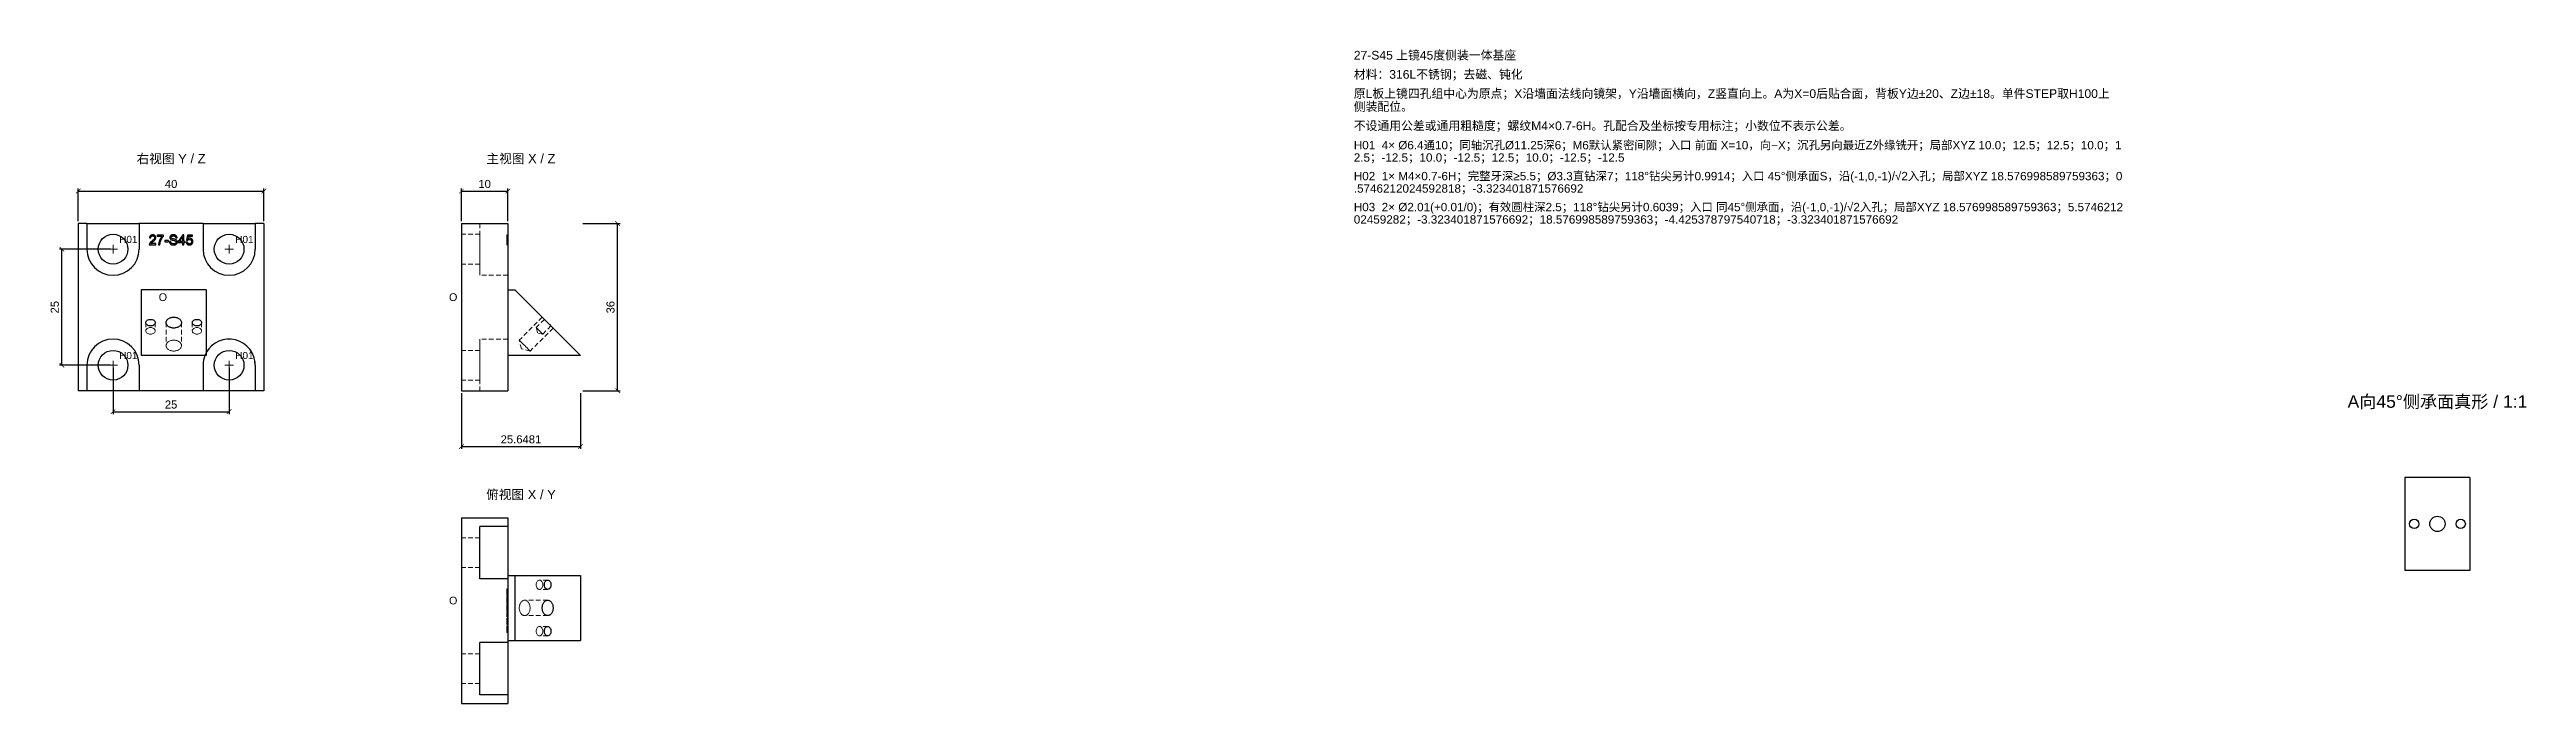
# Model space of a CAD drawing. Header units: millimetres. Extents: x 6 to 539, y 41 to 182.
import ezdxf
from ezdxf.enums import TextEntityAlignment as Align

# ---------------------------------------------------------------- set-up
doc = ezdxf.new("R2010")
doc.units = ezdxf.units.MM
doc.linetypes.add('S45_HIDDEN', pattern=[2.3, 1.5, -0.8])
for name, color, linetype, lineweight in [('ANNOTATIONS', 7, 'CONTINUOUS', 18), ('DIMENSIONS', 7, 'CONTINUOUS', 18), ('HIDDEN', 7, 'S45_HIDDEN', 13), ('VISIBLE', 7, 'CONTINUOUS', 25)]:
    doc.layers.add(name, color=color, linetype=linetype, lineweight=lineweight)
doc.styles.add('CJK', font='Arial Unicode.ttf')
doc.styles.add('OpenSansCondensed-Light', font='OpenSansCondensed-Light.ttf')
doc.dimstyles.new('EZDXF', dxfattribs={"dimtxt": 0.25, "dimasz": 0.175, "dimexe": 0.375, "dimexo": 0.125, "dimgap": 0.1, "dimtad": 1, "dimlfac": 100, "dimzin": 12, "dimdsep": 46, "dimtxsty": 'OpenSansCondensed-Light', "dimblk": 'ARCHTICK', "dimcen": 2.5, "dimazin": 3, "dimtfac": 0.5, "dimtmove": 2, "dimatfit": 3})

msp = doc.modelspace()

# ---------------------------------------------------------------- texts
at = {"layer": 'ANNOTATIONS', "style": 'CJK'}
for s, height, p in [('27-S45 上镜45度侧装一体基座', 1.8666667, (286.66667, 180)), ('材料：316L不锈钢；去磁、钝化', 1.8666667, (286.66667, 175.86667)), ('侧装配位。', 1.866667, (286.66667, 168.93333)), ('原L板上镜四孔组中心为原点；X沿墙面法线向镜架，Y沿墙面横向，Z竖直向上。A为X=0后贴合面，背板Y边±20、Z边±18。单件STEP取H100上', 1.8666667, (286.66667, 171.73333)), ('不设通用公差或通用粗糙度；螺纹M4×0.7-6H。孔配合及坐标按专用标注；小数位不表示公差。', 1.8666667, (286.66667, 164.8)), ('H01  4× Ø6.4通10；同轴沉孔Ø11.25深6；M6默认紧密间隙；入口 前面 X=10，向−X；沉孔另向最近Z外缘铣开；局部XYZ 10.0；12.5；12.5；10.0；1', 1.8, (286.66667, 160.66667)), ('2.5；-12.5；10.0；-12.5；12.5；10.0；-12.5；-12.5', 1.8, (286.66667, 158)), ('H02  1× M4×0.7-6H；完整牙深≥5.5；Ø3.3直钻深7；118°钻尖另计0.9914；入口 45°侧承面S，沿(-1,0,-1)/√2入孔；局部XYZ 18.576998589759363；0', 1.8, (286.66667, 154)), ('H03  2× Ø2.01(+0.01/0)；有效圆柱深2.5；118°钻尖另计0.6039；入口 同45°侧承面，沿(-1,0,-1)/√2入孔；局部XYZ 18.576998589759363；5.5746212', 1.8, (286.66667, 147.33333)), ('.5746212024592818；-3.323401871576692', 1.8, (286.66667, 151.33333)), ('02459282；-3.323401871576692；18.576998589759363；-4.425378797540718；-3.323401871576692', 1.8, (286.66667, 144.66667)), ('H01', 1.533333, (20.83333, 140.5)), ('H01', 1.533333, (45.83333, 140.5)), ('O', 1.66667, (29.33333, 128)), ('O', 1.66667, (91.84263, 128)), ('H01', 1.533333, (20.83333, 115.5)), ('H01', 1.533333, (45.83333, 115.5)), ('O', 1.66667, (91.84263, 62.66667))]:
    msp.add_text(s, height=height, dxfattribs=at).set_placement(p)
for s, height, p in [('右视图 Y / Z', 2, (32, 157.66667)), ('主视图 X / Z', 2, (107.33333, 157.66667)), ('A向45°侧承面真形 / 1:1', 2.7, (520, 105)), ('俯视图 X / Y', 2, (107.33333, 85.33333))]:
    msp.add_text(s, height=height, dxfattribs=at).set_placement(p, align=Align.CENTER)

# ---------------------------------------------------------------- blocks, each defined once
blk = doc.blocks.new('_ARCHTICK')
at = {"color": 0, "linetype": 'BYBLOCK', "const_width": 0.15}
blk.add_lwpolyline([(-0.5, -0.5), (0.5, 0.5)], dxfattribs=at)

# ---------------------------------------------------------------- dimensions: what is measured, and where the dimension line sits
at = {"layer": 'DIMENSIONS'}
for base, p1, p2 in [((12, 151.66667), (12, 144.66667), (52, 144.66667)), ((94.5093, 151.66667), (94.5093, 144.66667), (104.5093, 144.66667)), ((19.5, 104.16667), (19.5, 114.16667), (44.5, 114.16667)), ((94.5093, 96.66667), (94.5093, 108.66667), (120.15737, 108.66667))]:
    msp.add_linear_dim(base=base, p1=p1, p2=p2, dimstyle='EZDXF', override={"dimtxt": 1.733333, "dimasz": 1, "dimexe": 0.533333, "dimexo": 0.533333, "dimgap": 0.666667, "dimdec": 4, "dimlfac": 1, "dimzin": 8, "dimtxsty": 'CJK', "dimclrd": 7, "dimclre": 7, "dimclrt": 7}, dxfattribs=at).render()
for base, p1, p2 in [((128.15737, 108.66667), (120.15737, 108.66667), (120.15737, 144.66667)), ((8.5, 114.16667), (19.5, 114.16667), (19.5, 139.16667))]:
    msp.add_linear_dim(base=base, p1=p1, p2=p2, angle=90, dimstyle='EZDXF', override={"dimtxt": 1.733333, "dimasz": 1, "dimexe": 0.533333, "dimexo": 0.533333, "dimgap": 0.666667, "dimdec": 4, "dimlfac": 1, "dimzin": 8, "dimtxsty": 'CJK', "dimclrd": 7, "dimclre": 7, "dimclrt": 7}, dxfattribs=at).render()

# ---------------------------------------------------------------- linework, layer by layer
at = {"layer": 'ANNOTATIONS'}
for p, q in [((18.56667, 139.16667), (20.43333, 139.16667)), ((19.5, 138.23333), (19.5, 140.1)), ((43.56667, 139.16667), (45.43333, 139.16667)), ((44.5, 138.23333), (44.5, 140.1)), ((18.56667, 114.16667), (20.43333, 114.16667)), ((19.5, 113.23333), (19.5, 115.1)), ((43.56667, 114.16667), (45.43333, 114.16667)), ((44.5, 113.23333), (44.5, 115.1))]:
    msp.add_line(p, q, dxfattribs=at)
at = {"layer": 'HIDDEN', "ltscale": 0.666667}
for p, q in [((52, 144.66667), (12, 144.66667)), ((104.5093, 144.66667), (98.5093, 144.66667)), ((98.5093, 144.66667), (98.5093, 139.16667)), ((104.5093, 144.66667), (104.5093, 139.16667)), ((98.5093, 142.36667), (94.5093, 142.36667)), ((104.5093, 142.26667), (104.3093, 142.26667)), ((104.3093, 142.26667), (104.3093, 142.26553)), ((104.3093, 142.26548), (104.3093, 142.26667)), ((104.5093, 142.26553), (104.3093, 142.26553)), ((104.3093, 142.26553), (104.3093, 142.26213)), ((104.5093, 142.26548), (104.3093, 142.26548)), ((104.3093, 142.2619), (104.3093, 142.26548)), ((104.5093, 142.26213), (104.3093, 142.26213)), ((104.3093, 142.26213), (104.3093, 142.25646)), ((104.5093, 142.2619), (104.3093, 142.2619)), ((104.3093, 142.25595), (104.3093, 142.2619)), ((104.5093, 142.25646), (104.3093, 142.25646)), ((104.3093, 142.25646), (104.3093, 142.24853)), ((104.5093, 142.25595), (104.3093, 142.25595)), ((104.3093, 142.24762), (104.3093, 142.25595)), ((104.5093, 142.24853), (104.3093, 142.24853)), ((104.3093, 142.24853), (104.3093, 142.23832)), ((104.5093, 142.24762), (104.3093, 142.24762)), ((104.3093, 142.23691), (104.3093, 142.24762)), ((104.3093, 142.23843), (104.3093, 142.23909)), ((104.5093, 142.23909), (104.3093, 142.23909)), ((104.3093, 142.23909), (104.3093, 142.23848)), ((104.5093, 142.23848), (104.3093, 142.23848)), ((104.3093, 142.23848), (104.3093, 142.23663)), ((104.3093, 142.23644), (104.3093, 142.23843)), ((104.5093, 142.23843), (104.3093, 142.23843)), ((104.5093, 142.23832), (104.3093, 142.23832)), ((104.3093, 142.23832), (104.3093, 142.22585)), ((104.5093, 142.23691), (104.3093, 142.23691)), ((104.3093, 142.22381), (104.3093, 142.23691)), ((104.5093, 142.23663), (104.3093, 142.23663)), ((104.3093, 142.23663), (104.3093, 142.23356)), ((104.3093, 142.23312), (104.3093, 142.23644)), ((104.5093, 142.23644), (104.3093, 142.23644)), ((104.5093, 142.23356), (104.3093, 142.23356)), ((104.3093, 142.23356), (104.3093, 142.22925)), ((104.3093, 142.22848), (104.3093, 142.23312)), ((104.5093, 142.23312), (104.3093, 142.23312)), ((104.5093, 142.23039), (104.3093, 142.23039)), ((104.3093, 142.23039), (104.3093, 140.85176)), ((104.5093, 142.22925), (104.3093, 142.22925)), ((104.3093, 142.22925), (104.3093, 142.22372)), ((104.3093, 142.22251), (104.3093, 142.22848)), ((104.5093, 142.22848), (104.3093, 142.22848)), ((104.5093, 142.22585), (104.3093, 142.22585)), ((104.3093, 142.22585), (104.3093, 142.21111)), ((104.5093, 142.22381), (104.3093, 142.22381)), ((104.3093, 142.20834), (104.3093, 142.22381)), ((104.5093, 142.22372), (104.3093, 142.22372)), ((104.3093, 142.22372), (104.3093, 142.21695)), ((104.3093, 142.21522), (104.3093, 142.22251)), ((104.5093, 142.22251), (104.3093, 142.22251)), ((104.5093, 142.21695), (104.3093, 142.21695)), ((104.3093, 142.21695), (104.3093, 142.20896)), ((104.3093, 142.2066), (104.3093, 142.21522)), ((104.5093, 142.21522), (104.3093, 142.21522)), ((104.5093, 142.21111), (104.3093, 142.21111)), ((104.3093, 142.21111), (104.3093, 142.19411)), ((104.5093, 142.20896), (104.3093, 142.20896)), ((104.3093, 142.20896), (104.3093, 142.19973)), ((104.5093, 142.20834), (104.3093, 142.20834)), ((104.3093, 142.19048), (104.3093, 142.20834)), ((104.3093, 142.19665), (104.3093, 142.2066)), ((104.5093, 142.2066), (104.3093, 142.2066)), ((104.5093, 142.20281), (104.3093, 142.20281)), ((104.3093, 142.20281), (104.3093, 141.95176)), ((104.3093, 141.99965), (104.3093, 142.20281)), ((104.3093, 141.95176), (104.3093, 142.20136)), ((104.5093, 142.20136), (104.3093, 142.20136)), ((104.3093, 142.20136), (104.3093, 141.10862)), ((104.5093, 142.19973), (104.3093, 142.19973)), ((104.3093, 142.19973), (104.3093, 142.18927)), ((104.3093, 142.18537), (104.3093, 142.19665)), ((104.5093, 142.19665), (104.3093, 142.19665)), ((104.5093, 142.19411), (104.3093, 142.19411)), ((104.3093, 142.19411), (104.3093, 142.17491)), ((104.5093, 142.19048), (104.3093, 142.19048)), ((104.3093, 142.17031), (104.3093, 142.19048)), ((104.5093, 142.18927), (104.3093, 142.18927)), ((104.3093, 142.18927), (104.3093, 142.17759)), ((104.3093, 142.17277), (104.3093, 142.18537)), ((104.5093, 142.18537), (104.3093, 142.18537)), ((104.5093, 142.17759), (104.3093, 142.17759)), ((104.3093, 142.17759), (104.3093, 142.16467)), ((104.5093, 142.17491), (104.3093, 142.17491)), ((104.3093, 142.17491), (104.3093, 142.15361)), ((104.3093, 142.15884), (104.3093, 142.17277)), ((104.5093, 142.17277), (104.3093, 142.17277)), ((104.5093, 142.17031), (104.3093, 142.17031)), ((104.3093, 142.1479), (104.3093, 142.17031)), ((104.5093, 142.16467), (104.3093, 142.16467)), ((104.3093, 142.16467), (104.3093, 142.15053)), ((104.3093, 142.14359), (104.3093, 142.15884)), ((104.5093, 142.15884), (104.3093, 142.15884)), ((104.5093, 142.15361), (104.3093, 142.15361)), ((104.3093, 142.15361), (104.3093, 142.1302)), ((104.5093, 142.15053), (104.3093, 142.15053)), ((104.3093, 142.15053), (104.3093, 142.13515)), ((104.5093, 142.1479), (104.3093, 142.1479)), ((104.3093, 142.12324), (104.3093, 142.1479)), ((104.3093, 142.12701), (104.3093, 142.14359)), ((104.5093, 142.14359), (104.3093, 142.14359)), ((104.5093, 142.13515), (104.3093, 142.13515)), ((104.3093, 142.13515), (104.3093, 142.11854)), ((104.5093, 142.1302), (104.3093, 142.1302)), ((104.3093, 142.1302), (104.3093, 142.10468)), ((104.3093, 142.1091), (104.3093, 142.12701)), ((104.5093, 142.12701), (104.3093, 142.12701)), ((104.5093, 142.12324), (104.3093, 142.12324)), ((104.3093, 142.09633), (104.3093, 142.12324)), ((104.5093, 142.11854), (104.3093, 142.11854)), ((104.3093, 142.11854), (104.3093, 142.10071)), ((104.3093, 142.08987), (104.3093, 142.1091)), ((104.5093, 142.1091), (104.3093, 142.1091)), ((104.5093, 142.10468), (104.3093, 142.10468)), ((104.3093, 142.10468), (104.3093, 142.07705)), ((104.5093, 142.10071), (104.3093, 142.10071)), ((104.3093, 142.10071), (104.3093, 142.08164)), ((104.5093, 142.09633), (104.3093, 142.09633)), ((104.3093, 142.06719), (104.3093, 142.09633)), ((104.3093, 142.06931), (104.3093, 142.08987)), ((104.5093, 142.08987), (104.3093, 142.08987)), ((104.5093, 142.08164), (104.3093, 142.08164)), ((104.3093, 142.08164), (104.3093, 142.0614)), ((104.5093, 142.07705), (104.3093, 142.07705)), ((104.3093, 142.07705), (104.3093, 142.04731)), ((104.3093, 142.04776), (104.3093, 142.06931)), ((104.5093, 142.06931), (104.3093, 142.06931)), ((104.5093, 142.06719), (104.3093, 142.06719)), ((104.3093, 142.03579), (104.3093, 142.06719)), ((104.5093, 142.0614), (104.3093, 142.0614)), ((104.3093, 142.0614), (104.3093, 142.04004)), ((104.3093, 142.02559), (104.3093, 142.04776)), ((104.5093, 142.04776), (104.3093, 142.04776)), ((104.5093, 142.04731), (104.3093, 142.04731)), ((104.3093, 142.04731), (104.3093, 142.01546)), ((104.5093, 142.04004), (104.3093, 142.04004)), ((104.3093, 142.04004), (104.3093, 142.01757)), ((104.5093, 142.03579), (104.3093, 142.03579)), ((104.3093, 142.00215), (104.3093, 142.03579)), ((104.3093, 142.00278), (104.3093, 142.02559)), ((104.5093, 142.02559), (104.3093, 142.02559)), ((104.5093, 142.02287), (104.3093, 142.02287)), ((104.3093, 142.02287), (104.3093, 142.0212)), ((104.3093, 142.0211), (104.3093, 142.02287)), ((104.5093, 142.0212), (104.3093, 142.0212)), ((104.3093, 142.0212), (104.3093, 142.0162)), ((104.5093, 142.0211), (104.3093, 142.0211)), ((104.3093, 142.01579), (104.3093, 142.0211)), ((104.3093, 142.01705), (104.3093, 142.01851)), ((104.5093, 142.01851), (104.3093, 142.01851)), ((104.3093, 142.01851), (104.3093, 142.0169)), ((104.5093, 142.01757), (104.3093, 142.01757)), ((104.3093, 142.01757), (104.3093, 141.99398)), ((104.3093, 142.01266), (104.3093, 142.01705)), ((104.5093, 142.01705), (104.3093, 142.01705)), ((104.5093, 142.0169), (104.3093, 142.0169)), ((104.3093, 142.0169), (104.3093, 142.01207)), ((104.5093, 142.0162), (104.3093, 142.0162)), ((104.3093, 142.0162), (104.3093, 142.00787)), ((104.5093, 142.01579), (104.3093, 142.01579)), ((104.3093, 142.00695), (104.3093, 142.01579)), ((104.5093, 142.01546), (104.3093, 142.01546)), ((104.3093, 142.01546), (104.3093, 141.98151)), ((104.3093, 142.00535), (104.3093, 142.01266)), ((104.5093, 142.01266), (104.3093, 142.01266)), ((104.5093, 142.01207), (104.3093, 142.01207)), ((104.3093, 142.01207), (104.3093, 142.00402)), ((104.5093, 142.00787), (104.3093, 142.00787)), ((104.3093, 142.00787), (104.3093, 141.9962)), ((104.5093, 142.00695), (104.3093, 142.00695)), ((104.3093, 141.99457), (104.3093, 142.00695)), ((104.3093, 141.99511), (104.3093, 142.00535)), ((104.5093, 142.00535), (104.3093, 142.00535)), ((104.5093, 142.00402), (104.3093, 142.00402)), ((104.3093, 142.00402), (104.3093, 141.99276)), ((104.3093, 141.97933), (104.3093, 142.00278)), ((104.5093, 142.00278), (104.3093, 142.00278)), ((104.5093, 142.00215), (104.3093, 142.00215)), ((104.3093, 141.96627), (104.3093, 142.00215)), ((104.5093, 141.99965), (104.3093, 141.99965)), ((104.3093, 141.94337), (104.3093, 141.99965)), ((104.5093, 141.9962), (104.3093, 141.9962)), ((104.3093, 141.9962), (104.3093, 141.9812)), ((104.3093, 141.98195), (104.3093, 141.99511)), ((104.5093, 141.99511), (104.3093, 141.99511)), ((104.5093, 141.99457), (104.3093, 141.99457)), ((104.3093, 141.97865), (104.3093, 141.99457)), ((104.5093, 141.99398), (104.3093, 141.99398)), ((104.3093, 141.99398), (104.3093, 141.96927)), ((104.5093, 141.99276), (104.3093, 141.99276)), ((104.3093, 141.99276), (104.3093, 141.97827)), ((104.3093, 141.96586), (104.3093, 141.98195)), ((104.5093, 141.98195), (104.3093, 141.98195)), ((104.5093, 141.98151), (104.3093, 141.98151)), ((104.3093, 141.98151), (104.3093, 141.94617)), ((104.5093, 141.9812), (104.3093, 141.9812)), ((104.3093, 141.9812), (104.3093, 141.96287)), ((104.3093, 141.95525), (104.3093, 141.97933)), ((104.5093, 141.97933), (104.3093, 141.97933)), ((104.5093, 141.97865), (104.3093, 141.97865)), ((104.3093, 141.9592), (104.3093, 141.97865)), ((104.5093, 141.97827), (104.3093, 141.97827)), ((104.3093, 141.97827), (104.3093, 141.96056)), ((104.5093, 141.96927), (104.3093, 141.96927)), ((104.3093, 141.96927), (104.3093, 141.94345)), ((104.3093, 141.92865), (104.3093, 141.96627)), ((104.5093, 141.96627), (104.3093, 141.96627)), ((104.3093, 141.94685), (104.3093, 141.96586)), ((104.5093, 141.96586), (104.3093, 141.96586)), ((104.5093, 141.96287), (104.3093, 141.96287)), ((104.3093, 141.96287), (104.3093, 141.9412)), ((104.5093, 141.96056), (104.3093, 141.96056)), ((104.3093, 141.96056), (104.3093, 141.93963)), ((104.5093, 141.9592), (104.3093, 141.9592)), ((104.3093, 141.9362), (104.3093, 141.9592)), ((104.3093, 141.93054), (104.3093, 141.95525)), ((104.5093, 141.95525), (104.3093, 141.95525)), ((104.5093, 141.95176), (104.3093, 141.95176)), ((104.3093, 141.95176), (104.3093, 141.89354)), ((104.3093, 141.37999), (104.3093, 141.95176)), ((104.3093, 141.93625), (104.3093, 141.94685)), ((104.5093, 141.94685), (104.3093, 141.94685)), ((104.5093, 141.94617), (104.3093, 141.94617)), ((104.3093, 141.94617), (104.3093, 141.91017)), ((104.5093, 141.94345), (104.3093, 141.94345)), ((104.3093, 141.94345), (104.3093, 141.91651)), ((104.5093, 141.94337), (104.3093, 141.94337)), ((104.3093, 141.88265), (104.3093, 141.94337)), ((104.5093, 141.9412), (104.3093, 141.9412)), ((104.3093, 141.9412), (104.3093, 141.9162)), ((104.5093, 141.93963), (104.3093, 141.93963)), ((104.3093, 141.93963), (104.3093, 141.91548)), ((104.3093, 141.92491), (104.3093, 141.93625)), ((104.5093, 141.93625), (104.3093, 141.93625)), ((104.5093, 141.9362), (104.3093, 141.9362)), ((104.3093, 141.90967), (104.3093, 141.9362)), ((104.3093, 141.90518), (104.3093, 141.93054)), ((104.5093, 141.93054), (104.3093, 141.93054)), ((104.3093, 141.88981), (104.3093, 141.92865)), ((104.5093, 141.92865), (104.3093, 141.92865)), ((104.3093, 141.90091), (104.3093, 141.92491)), ((104.5093, 141.92491), (104.3093, 141.92491)), ((104.5093, 141.91651), (104.3093, 141.91651)), ((104.3093, 141.91651), (104.3093, 141.88845)), ((104.5093, 141.9162), (104.3093, 141.9162)), ((104.3093, 141.9162), (104.3093, 141.88878)), ((104.5093, 141.91548), (104.3093, 141.91548)), ((104.3093, 141.91548), (104.3093, 141.88818)), ((104.5093, 141.91017), (104.3093, 141.91017)), ((104.3093, 141.91017), (104.3093, 141.87352)), ((104.5093, 141.90967), (104.3093, 141.90967)), ((104.3093, 141.88002), (104.3093, 141.90967)), ((104.3093, 141.8792), (104.3093, 141.90518)), ((104.5093, 141.90518), (104.3093, 141.90518)), ((104.3093, 141.87571), (104.3093, 141.90091)), ((104.5093, 141.90091), (104.3093, 141.90091)), ((104.5093, 141.89354), (104.3093, 141.89354)), ((104.3093, 141.89354), (104.3093, 141.83208)), ((104.3093, 141.84975), (104.3093, 141.88981)), ((104.5093, 141.88981), (104.3093, 141.88981)), ((104.5093, 141.88878), (104.3093, 141.88878)), ((104.3093, 141.88878), (104.3093, 141.85984)), ((104.5093, 141.88845), (104.3093, 141.88845)), ((104.3093, 141.88845), (104.3093, 141.85928)), ((104.5093, 141.88818), (104.3093, 141.88818)), ((104.3093, 141.88818), (104.3093, 141.85779)), ((104.5093, 141.88265), (104.3093, 141.88265)), ((104.3093, 141.81748), (104.3093, 141.88265)), ((104.5093, 141.88002), (104.3093, 141.88002)), ((104.3093, 141.84764), (104.3093, 141.88002)), ((104.3093, 141.85258), (104.3093, 141.8792)), ((104.5093, 141.8792), (104.3093, 141.8792)), ((104.3093, 141.8493), (104.3093, 141.87571)), ((104.5093, 141.87571), (104.3093, 141.87571)), ((104.5093, 141.87352), (104.3093, 141.87352)), ((104.3093, 141.87352), (104.3093, 141.83621)), ((104.5093, 141.85984), (104.3093, 141.85984)), ((104.3093, 141.85984), (104.3093, 141.82937)), ((104.5093, 141.85928), (104.3093, 141.85928)), ((104.3093, 141.85928), (104.3093, 141.82899)), ((104.5093, 141.85779), (104.3093, 141.85779)), ((104.3093, 141.85779), (104.3093, 141.82433)), ((104.3093, 141.82532), (104.3093, 141.85258)), ((104.5093, 141.85258), (104.3093, 141.85258)), ((104.3093, 141.80845), (104.3093, 141.84975)), ((104.5093, 141.84975), (104.3093, 141.84975)), ((104.3093, 141.8217), (104.3093, 141.8493)), ((104.5093, 141.8493), (104.3093, 141.8493)), ((104.5093, 141.84764), (104.3093, 141.84764)), ((104.3093, 141.81254), (104.3093, 141.84764)), ((104.5093, 141.83621), (104.3093, 141.83621)), ((104.3093, 141.83621), (104.3093, 141.79824)), ((104.5093, 141.83208), (104.3093, 141.83208)), ((104.3093, 141.83208), (104.3093, 141.76738)), ((104.5093, 141.82937), (104.3093, 141.82937)), ((104.3093, 141.82937), (104.3093, 141.79739)), ((104.5093, 141.82899), (104.3093, 141.82899)), ((104.3093, 141.82899), (104.3093, 141.79758)), ((104.3093, 141.79743), (104.3093, 141.82532)), ((104.5093, 141.82532), (104.3093, 141.82532)), ((104.5093, 141.82433), (104.3093, 141.82433)), ((104.3093, 141.82433), (104.3093, 141.78777)), ((104.3093, 141.79289), (104.3093, 141.8217)), ((104.5093, 141.8217), (104.3093, 141.8217)), ((104.5093, 141.81748), (104.3093, 141.81748)), ((104.3093, 141.74787), (104.3093, 141.81748)), ((104.5093, 141.81254), (104.3093, 141.81254)), ((104.3093, 141.77471), (104.3093, 141.81254)), ((104.3093, 140.85176), (104.3093, 141.81099)), ((104.5093, 141.81099), (104.3093, 141.81099)), ((104.3093, 141.76594), (104.3093, 141.80845)), ((104.5093, 141.80845), (104.3093, 141.80845)), ((104.5093, 141.79824), (104.3093, 141.79824)), ((104.3093, 141.79824), (104.3093, 141.75961)), ((104.5093, 141.79758), (104.3093, 141.79758)), ((104.3093, 141.79758), (104.3093, 141.76505)), ((104.3093, 141.76891), (104.3093, 141.79743)), ((104.5093, 141.79743), (104.3093, 141.79743)), ((104.5093, 141.79739), (104.3093, 141.79739)), ((104.3093, 141.79739), (104.3093, 141.76389)), ((104.3093, 141.76288), (104.3093, 141.79289)), ((104.5093, 141.79289), (104.3093, 141.79289)), ((104.5093, 141.78777), (104.3093, 141.78777)), ((104.3093, 141.78777), (104.3093, 141.74814)), ((104.5093, 141.77471), (104.3093, 141.77471)), ((104.3093, 141.73417), (104.3093, 141.77471)), ((104.3093, 141.73975), (104.3093, 141.76891)), ((104.5093, 141.76891), (104.3093, 141.76891)), ((104.5093, 141.76738), (104.3093, 141.76738)), ((104.3093, 141.76738), (104.3093, 141.69943)), ((104.3093, 141.7222), (104.3093, 141.76594)), ((104.5093, 141.76594), (104.3093, 141.76594)), ((104.5093, 141.76505), (104.3093, 141.76505)), ((104.3093, 141.76505), (104.3093, 141.73141)), ((104.5093, 141.76389), (104.3093, 141.76389)), ((104.3093, 141.76389), (104.3093, 141.72887)), ((104.3093, 141.73167), (104.3093, 141.76288)), ((104.5093, 141.76288), (104.3093, 141.76288)), ((104.5093, 141.75961), (104.3093, 141.75961)), ((104.3093, 141.75961), (104.3093, 141.72033)), ((104.5093, 141.74814), (104.3093, 141.74814)), ((104.3093, 141.74814), (104.3093, 141.70542)), ((104.5093, 141.74787), (104.3093, 141.74787)), ((104.3093, 141.67381), (104.3093, 141.74787)), ((104.3093, 141.70995), (104.3093, 141.73975)), ((104.5093, 141.73975), (104.3093, 141.73975)), ((104.5093, 141.73417), (104.3093, 141.73417)), ((104.3093, 141.69091), (104.3093, 141.73417)), ((104.3093, 141.69925), (104.3093, 141.73167)), ((104.5093, 141.73167), (104.3093, 141.73167)), ((104.5093, 141.73141), (104.3093, 141.73141)), ((104.3093, 141.73141), (104.3093, 141.69666)), ((104.5093, 141.72887), (104.3093, 141.72887)), ((104.3093, 141.72887), (104.3093, 141.69233)), ((104.3093, 141.67724), (104.3093, 141.7222)), ((104.5093, 141.7222), (104.3093, 141.7222)), ((104.5093, 141.72033), (104.3093, 141.72033)), ((104.3093, 141.72033), (104.3093, 141.68039)), ((104.3093, 141.67953), (104.3093, 141.70995)), ((104.5093, 141.70995), (104.3093, 141.70995)), ((104.5093, 141.70542), (104.3093, 141.70542)), ((104.3093, 141.70542), (104.3093, 141.65962)), ((104.5093, 141.69943), (104.3093, 141.69943)), ((104.3093, 141.69943), (104.3093, 141.62825)), ((104.3093, 141.67123), (104.3093, 141.69925)), ((104.5093, 141.69925), (104.3093, 141.69925)), ((104.5093, 141.69666), (104.3093, 141.69666)), ((104.3093, 141.69666), (104.3093, 141.66078)), ((104.5093, 141.69233), (104.3093, 141.69233)), ((104.3093, 141.69233), (104.3093, 141.65427)), ((104.5093, 141.69091), (104.3093, 141.69091)), ((104.3093, 141.64492), (104.3093, 141.69091)), ((104.5093, 141.68039), (104.3093, 141.68039)), ((104.3093, 141.68039), (104.3093, 141.64419)), ((104.3093, 141.64846), (104.3093, 141.67953)), ((104.5093, 141.67953), (104.3093, 141.67953)), ((104.3093, 141.63105), (104.3093, 141.67724)), ((104.5093, 141.67724), (104.3093, 141.67724)), ((104.5093, 141.67381), (104.3093, 141.67381)), ((104.3093, 141.59531), (104.3093, 141.67381)), ((104.3093, 141.64447), (104.3093, 141.67123)), ((104.5093, 141.67123), (104.3093, 141.67123)), ((104.5093, 141.66078), (104.3093, 141.66078)), ((104.3093, 141.66078), (104.3093, 141.62379)), ((104.5093, 141.65962), (104.3093, 141.65962)), ((104.3093, 141.65962), (104.3093, 141.61073)), ((104.5093, 141.65427), (104.3093, 141.65427)), ((104.3093, 141.65427), (104.3093, 141.61698)), ((104.3093, 141.6166), (104.3093, 141.64846)), ((104.5093, 141.64846), (104.3093, 141.64846)), ((104.5093, 141.64492), (104.3093, 141.64492)), ((104.3093, 141.59622), (104.3093, 141.64492)), ((104.3093, 141.61898), (104.3093, 141.64447)), ((104.5093, 141.64447), (104.3093, 141.64447)), ((104.5093, 141.64419), (104.3093, 141.64419)), ((104.3093, 141.64419), (104.3093, 141.60887)), ((104.3093, 141.61073), (104.3093, 141.63105)), ((104.5093, 141.63105), (104.3093, 141.63105)), ((104.5093, 141.62825), (104.3093, 141.62825)), ((104.3093, 141.62825), (104.3093, 141.55382)), ((104.5093, 141.62379), (104.3093, 141.62379)), ((104.3093, 141.62379), (104.3093, 141.59622)), ((104.3093, 141.59477), (104.3093, 141.61898)), ((104.5093, 141.61898), (104.3093, 141.61898)), ((104.5093, 141.61698), (104.3093, 141.61698)), ((104.3093, 141.61698), (104.3093, 141.57912)), ((104.3093, 141.58488), (104.3093, 141.6166)), ((104.5093, 141.6166), (104.3093, 141.6166)), ((104.5093, 141.61073), (104.3093, 141.61073)), ((104.5093, 141.60887), (104.3093, 141.60887)), ((104.3093, 141.60887), (104.3093, 141.57444)), ((104.5093, 141.59622), (104.3093, 141.59622)), ((104.5093, 141.59531), (104.3093, 141.59531)), ((104.3093, 141.51237), (104.3093, 141.59531)), ((104.3093, 141.57182), (104.3093, 141.59477)), ((104.5093, 141.59477), (104.3093, 141.59477)), ((104.3093, 141.55329), (104.3093, 141.58488)), ((104.5093, 141.58488), (104.3093, 141.58488)), ((104.5093, 141.57912), (104.3093, 141.57912)), ((104.3093, 141.57912), (104.3093, 141.5407)), ((104.5093, 141.57444), (104.3093, 141.57444)), ((104.3093, 141.57444), (104.3093, 141.54089)), ((104.3093, 141.55014), (104.3093, 141.57182)), ((104.5093, 141.57182), (104.3093, 141.57182)), ((104.5093, 141.55382), (104.3093, 141.55382)), ((104.3093, 141.55382), (104.3093, 141.47614)), ((104.3093, 141.52184), (104.3093, 141.55329)), ((104.5093, 141.55329), (104.3093, 141.55329)), ((104.3093, 141.52974), (104.3093, 141.55014)), ((104.5093, 141.55014), (104.3093, 141.55014)), ((104.5093, 141.54089), (104.3093, 141.54089)), ((104.3093, 141.54089), (104.3093, 141.50823)), ((104.5093, 141.5407), (104.3093, 141.5407)), ((104.3093, 141.5407), (104.3093, 141.50171)), ((104.3093, 141.5106), (104.3093, 141.52974)), ((104.5093, 141.52974), (104.3093, 141.52974)), ((104.3093, 141.49053), (104.3093, 141.52184)), ((104.5093, 141.52184), (104.3093, 141.52184)), ((104.3093, 141.51275), (104.3093, 141.5135)), ((104.5093, 141.5135), (104.3093, 141.5135)), ((104.3093, 141.5135), (104.3093, 141.51141)), ((104.3093, 141.51048), (104.3093, 141.51275)), ((104.5093, 141.51275), (104.3093, 141.51275)), ((104.5093, 141.51237), (104.3093, 141.51237)), ((104.3093, 141.42498), (104.3093, 141.51237)), ((104.5093, 141.51141), (104.3093, 141.51141)), ((104.3093, 141.51141), (104.3093, 141.50516)), ((104.3093, 141.50133), (104.3093, 141.5106)), ((104.5093, 141.5106), (104.3093, 141.5106)), ((104.3093, 141.50672), (104.3093, 141.51048)), ((104.5093, 141.51048), (104.3093, 141.51048)), ((104.5093, 141.50823), (104.3093, 141.50823)), ((104.3093, 141.50823), (104.3093, 141.47645)), ((104.3093, 141.50144), (104.3093, 141.50672)), ((104.5093, 141.50672), (104.3093, 141.50672)), ((104.5093, 141.50516), (104.3093, 141.50516)), ((104.3093, 141.50516), (104.3093, 141.49473)), ((104.5093, 141.50171), (104.3093, 141.50171)), ((104.3093, 141.50171), (104.3093, 141.46215)), ((104.3093, 141.49465), (104.3093, 141.50144)), ((104.5093, 141.50144), (104.3093, 141.50144)), ((104.3093, 141.49204), (104.3093, 141.50133)), ((104.5093, 141.50133), (104.3093, 141.50133)), ((104.5093, 141.49473), (104.3093, 141.49473)), ((104.3093, 141.49473), (104.3093, 141.48012)), ((104.3093, 141.48636), (104.3093, 141.49465)), ((104.5093, 141.49465), (104.3093, 141.49465)), ((104.3093, 141.47337), (104.3093, 141.49204)), ((104.5093, 141.49204), (104.3093, 141.49204)), ((104.3093, 141.45935), (104.3093, 141.49053)), ((104.5093, 141.49053), (104.3093, 141.49053)), ((104.3093, 141.47656), (104.3093, 141.48636)), ((104.5093, 141.48636), (104.3093, 141.48636)), ((104.5093, 141.48012), (104.3093, 141.48012)), ((104.3093, 141.48012), (104.3093, 141.46135)), ((104.3093, 141.46525), (104.3093, 141.47656)), ((104.5093, 141.47656), (104.3093, 141.47656)), ((104.5093, 141.47645), (104.3093, 141.47645)), ((104.3093, 141.47645), (104.3093, 141.44556)), ((104.5093, 141.47614), (104.3093, 141.47614)), ((104.3093, 141.47614), (104.3093, 141.39523)), ((104.3093, 141.45458), (104.3093, 141.47337)), ((104.5093, 141.47337), (104.3093, 141.47337)), ((104.3093, 141.45243), (104.3093, 141.46525)), ((104.5093, 141.46525), (104.3093, 141.46525)), ((104.5093, 141.46215), (104.3093, 141.46215)), ((104.3093, 141.46215), (104.3093, 141.42203)), ((104.5093, 141.46135), (104.3093, 141.46135)), ((104.3093, 141.46135), (104.3093, 141.4384)), ((104.3093, 141.42831), (104.3093, 141.45935)), ((104.5093, 141.45935), (104.3093, 141.45935)), ((104.3093, 141.43568), (104.3093, 141.45458)), ((104.5093, 141.45458), (104.3093, 141.45458)), ((104.3093, 141.43811), (104.3093, 141.45243)), ((104.5093, 141.45243), (104.3093, 141.45243)), ((104.5093, 141.44556), (104.3093, 141.44556)), ((104.3093, 141.44556), (104.3093, 141.41555)), ((104.5093, 141.4384), (104.3093, 141.4384)), ((104.3093, 141.4384), (104.3093, 141.41128)), ((104.3093, 141.42227), (104.3093, 141.43811)), ((104.5093, 141.43811), (104.3093, 141.43811)), ((104.3093, 141.41667), (104.3093, 141.43568)), ((104.5093, 141.43568), (104.3093, 141.43568)), ((104.3093, 141.39741), (104.3093, 141.42831)), ((104.5093, 141.42831), (104.3093, 141.42831)), ((104.5093, 141.42498), (104.3093, 141.42498)), ((104.3093, 141.33505), (104.3093, 141.42498)), ((104.3093, 141.40493), (104.3093, 141.42227)), ((104.5093, 141.42227), (104.3093, 141.42227)), ((104.5093, 141.42203), (104.3093, 141.42203)), ((104.3093, 141.42203), (104.3093, 141.38134)), ((104.3093, 141.39754), (104.3093, 141.41667)), ((104.5093, 141.41667), (104.3093, 141.41667)), ((104.5093, 141.41555), (104.3093, 141.41555)), ((104.3093, 141.41555), (104.3093, 141.38658)), ((104.5093, 141.41128), (104.3093, 141.41128)), ((104.3093, 141.41128), (104.3093, 141.37999)), ((104.3093, 141.38609), (104.3093, 141.40493)), ((104.5093, 141.40493), (104.3093, 141.40493)), ((104.3093, 141.3783), (104.3093, 141.39754)), ((104.5093, 141.39754), (104.3093, 141.39754)), ((104.3093, 141.36636), (104.3093, 141.39741)), ((104.5093, 141.39741), (104.3093, 141.39741)), ((104.5093, 141.39523), (104.3093, 141.39523)), ((104.3093, 141.39523), (104.3093, 141.3123)), ((104.5093, 141.38658), (104.3093, 141.38658)), ((104.3093, 141.38658), (104.3093, 141.35881)), ((104.3093, 141.36573), (104.3093, 141.38609)), ((104.5093, 141.38609), (104.3093, 141.38609)), ((104.5093, 141.38134), (104.3093, 141.38134)), ((104.3093, 141.38134), (104.3093, 141.34008)), ((104.5093, 141.37999), (104.3093, 141.37999)), ((104.3093, 141.35895), (104.3093, 141.3783)), ((104.5093, 141.3783), (104.3093, 141.3783)), ((104.3093, 141.33491), (104.3093, 141.36636)), ((104.5093, 141.36636), (104.3093, 141.36636)), ((104.3093, 141.34386), (104.3093, 141.36573)), ((104.5093, 141.36573), (104.3093, 141.36573)), ((104.3093, 141.32135), (104.3093, 141.35895)), ((104.5093, 141.35881), (104.3093, 141.35881)), ((104.3093, 141.35881), (104.3093, 141.33225)), ((104.3093, 141.32049), (104.3093, 141.34386)), ((104.5093, 141.34386), (104.3093, 141.34386)), ((104.5093, 141.34008), (104.3093, 141.34008)), ((104.3093, 141.34008), (104.3093, 141.2967)), ((104.5093, 141.33505), (104.3093, 141.33505)), ((104.3093, 141.24449), (104.3093, 141.33505)), ((104.3093, 141.30306), (104.3093, 141.33491)), ((104.5093, 141.33491), (104.3093, 141.33491)), ((104.5093, 141.33225), (104.3093, 141.33225)), ((104.3093, 141.33225), (104.3093, 141.30689)), ((104.3093, 141.28621), (104.3093, 141.32135)), ((104.5093, 141.32135), (104.3093, 141.32135)), ((104.3093, 141.29594), (104.3093, 141.32049)), ((104.5093, 141.32049), (104.3093, 141.32049)), ((104.5093, 141.3123), (104.3093, 141.3123)), ((104.3093, 141.3123), (104.3093, 141.22857)), ((104.5093, 141.30689), (104.3093, 141.30689)), ((104.3093, 141.30689), (104.3093, 141.28273)), ((104.3093, 141.27079), (104.3093, 141.30306)), ((104.5093, 141.30306), (104.3093, 141.30306)), ((104.5093, 141.2967), (104.3093, 141.2967)), ((104.3093, 141.2967), (104.3093, 141.24961)), ((104.3093, 141.27052), (104.3093, 141.29594)), ((104.5093, 141.29594), (104.3093, 141.29594)), ((104.3093, 141.26955), (104.3093, 141.28621)), ((104.5093, 141.28621), (104.3093, 141.28621)), ((104.3093, 141.28187), (104.3093, 141.28276)), ((104.5093, 141.28276), (104.3093, 141.28276)), ((104.3093, 141.28276), (104.3093, 141.28074)), ((104.5093, 141.28273), (104.3093, 141.28273)), ((104.3093, 141.28273), (104.3093, 141.25977)), ((104.3093, 141.27918), (104.3093, 141.28187)), ((104.5093, 141.28187), (104.3093, 141.28187)), ((104.5093, 141.28074), (104.3093, 141.28074)), ((104.3093, 141.28074), (104.3093, 141.27469)), ((104.3093, 141.2747), (104.3093, 141.27918)), ((104.5093, 141.27918), (104.3093, 141.27918)), ((104.3093, 141.26843), (104.3093, 141.2747)), ((104.5093, 141.2747), (104.3093, 141.2747)), ((104.5093, 141.27469), (104.3093, 141.27469)), ((104.3093, 141.27469), (104.3093, 141.2646)), ((104.3093, 141.23811), (104.3093, 141.27079)), ((104.5093, 141.27079), (104.3093, 141.27079)), ((104.3093, 141.24424), (104.3093, 141.27052)), ((104.5093, 141.27052), (104.3093, 141.27052)), ((104.3093, 141.25351), (104.3093, 141.26955)), ((104.5093, 141.26955), (104.3093, 141.26955)), ((104.3093, 141.26037), (104.3093, 141.26843)), ((104.5093, 141.26843), (104.3093, 141.26843)), ((104.5093, 141.2646), (104.3093, 141.2646)), ((104.3093, 141.2646), (104.3093, 141.25047)), ((104.3093, 141.25052), (104.3093, 141.26037)), ((104.5093, 141.26037), (104.3093, 141.26037)), ((104.5093, 141.25977), (104.3093, 141.25977)), ((104.3093, 141.25977), (104.3093, 141.23801)), ((104.3093, 141.23808), (104.3093, 141.25351)), ((104.5093, 141.25351), (104.3093, 141.25351)), ((104.3093, 141.23887), (104.3093, 141.25052)), ((104.5093, 141.25052), (104.3093, 141.25052)), ((104.5093, 141.25047), (104.3093, 141.25047)), ((104.3093, 141.25047), (104.3093, 141.23231)), ((104.5093, 141.24961), (104.3093, 141.24961)), ((104.3093, 141.24961), (104.3093, 141.19883)), ((104.5093, 141.24449), (104.3093, 141.24449)), ((104.3093, 141.15329), (104.3093, 141.24449)), ((104.3093, 141.2171), (104.3093, 141.24424)), ((104.5093, 141.24424), (104.3093, 141.24424)), ((104.3093, 141.22544), (104.3093, 141.23887)), ((104.5093, 141.23887), (104.3093, 141.23887)), ((104.3093, 141.20503), (104.3093, 141.23811)), ((104.5093, 141.23811), (104.3093, 141.23811)), ((104.3093, 141.22326), (104.3093, 141.23808)), ((104.5093, 141.23808), (104.3093, 141.23808)), ((104.5093, 141.23801), (104.3093, 141.23801)), ((104.3093, 141.23801), (104.3093, 141.21746)), ((104.5093, 141.23231), (104.3093, 141.23231)), ((104.3093, 141.23231), (104.3093, 141.21011)), ((104.5093, 141.22857), (104.3093, 141.22857)), ((104.3093, 141.22857), (104.3093, 141.14405)), ((104.3093, 141.21058), (104.3093, 141.22544)), ((104.5093, 141.22544), (104.3093, 141.22544)), ((104.3093, 141.20114), (104.3093, 141.22326)), ((104.5093, 141.22326), (104.3093, 141.22326)), ((104.5093, 141.21746), (104.3093, 141.21746)), ((104.3093, 141.21746), (104.3093, 141.20173)), ((104.3093, 141.18909), (104.3093, 141.2171)), ((104.5093, 141.2171), (104.3093, 141.2171)), ((104.3093, 141.19465), (104.3093, 141.21058)), ((104.5093, 141.21058), (104.3093, 141.21058)), ((104.5093, 141.21011), (104.3093, 141.21011)), ((104.3093, 141.21011), (104.3093, 141.18388)), ((104.3093, 141.17154), (104.3093, 141.20503)), ((104.5093, 141.20503), (104.3093, 141.20503)), ((104.5093, 141.20173), (104.3093, 141.20173)), ((104.3093, 141.20173), (104.3093, 141.18576)), ((104.3093, 141.1776), (104.3093, 141.20114)), ((104.5093, 141.20114), (104.3093, 141.20114)), ((104.5093, 141.19883), (104.3093, 141.19883)), ((104.3093, 141.19883), (104.3093, 141.14435)), ((104.3093, 141.17765), (104.3093, 141.19465)), ((104.5093, 141.19465), (104.3093, 141.19465)), ((104.3093, 141.16023), (104.3093, 141.18909)), ((104.5093, 141.18909), (104.3093, 141.18909)), ((104.5093, 141.18576), (104.3093, 141.18576)), ((104.3093, 141.18576), (104.3093, 141.16954)), ((104.5093, 141.18388), (104.3093, 141.18388)), ((104.3093, 141.18388), (104.3093, 141.15361)), ((104.3093, 141.15959), (104.3093, 141.17765)), ((104.5093, 141.17765), (104.3093, 141.17765)), ((104.3093, 141.15262), (104.3093, 141.1776)), ((104.5093, 141.1776), (104.3093, 141.1776)), ((104.3093, 141.13764), (104.3093, 141.17154)), ((104.5093, 141.17154), (104.3093, 141.17154)), ((104.5093, 141.16954), (104.3093, 141.16954)), ((104.3093, 141.16954), (104.3093, 141.15306)), ((104.3093, 141.1305), (104.3093, 141.16023)), ((104.5093, 141.16023), (104.3093, 141.16023)), ((104.3093, 141.14047), (104.3093, 141.15959)), ((104.5093, 141.15959), (104.3093, 141.15959)), ((104.5093, 141.15361), (104.3093, 141.15361)), ((104.3093, 141.15361), (104.3093, 141.13709)), ((104.5093, 141.15329), (104.3093, 141.15329)), ((104.3093, 141.06146), (104.3093, 141.15329)), ((104.5093, 141.15306), (104.3093, 141.15306)), ((104.3093, 141.15306), (104.3093, 141.13634)), ((104.3093, 141.12621), (104.3093, 141.15262)), ((104.5093, 141.15262), (104.3093, 141.15262)), ((104.5093, 141.14435), (104.3093, 141.14435)), ((104.3093, 141.14435), (104.3093, 141.08618)), ((104.5093, 141.14405), (104.3093, 141.14405)), ((104.3093, 141.14405), (104.3093, 141.05873)), ((104.3093, 141.12027), (104.3093, 141.14047)), ((104.5093, 141.14047), (104.3093, 141.14047)), ((104.3093, 141.10195), (104.3093, 141.13764)), ((104.5093, 141.13764), (104.3093, 141.13764)), ((104.5093, 141.13709), (104.3093, 141.13709)), ((104.3093, 141.13709), (104.3093, 141.11984)), ((104.5093, 141.13634), (104.3093, 141.13634)), ((104.3093, 141.13634), (104.3093, 141.11937)), ((104.3093, 141.09991), (104.3093, 141.1305)), ((104.5093, 141.1305), (104.3093, 141.1305)), ((104.3093, 141.09838), (104.3093, 141.12621)), ((104.5093, 141.12621), (104.3093, 141.12621)), ((104.3093, 141.09902), (104.3093, 141.12027)), ((104.5093, 141.12027), (104.3093, 141.12027)), ((104.5093, 141.11984), (104.3093, 141.11984)), ((104.3093, 141.11984), (104.3093, 141.10186)), ((104.5093, 141.11937), (104.3093, 141.11937)), ((104.3093, 141.11937), (104.3093, 141.08467)), ((104.5093, 141.10862), (104.3093, 141.10862)), ((104.3093, 141.10862), (104.3093, 141.07669)), ((104.3093, 141.06309), (104.3093, 141.10195)), ((104.5093, 141.10195), (104.3093, 141.10195)), ((104.5093, 141.10186), (104.3093, 141.10186)), ((104.3093, 141.10186), (104.3093, 141.08313)), ((104.3093, 141.06846), (104.3093, 141.09991)), ((104.5093, 141.09991), (104.3093, 141.09991)), ((104.3093, 141.07669), (104.3093, 141.09902)), ((104.5093, 141.09902), (104.3093, 141.09902)), ((104.3093, 141.06912), (104.3093, 141.09838)), ((104.5093, 141.09838), (104.3093, 141.09838)), ((104.5093, 141.08618), (104.3093, 141.08618)), ((104.3093, 141.08618), (104.3093, 141.02431)), ((104.3093, 141.08467), (104.3093, 141.0518)), ((104.5093, 141.08313), (104.3093, 141.08313)), ((104.3093, 141.08313), (104.3093, 141.06367)), ((104.5093, 141.07669), (104.3093, 141.07669)), ((104.3093, 141.03843), (104.3093, 141.06912)), ((104.5093, 141.06912), (104.3093, 141.06912)), ((104.3093, 141.03615), (104.3093, 141.06846)), ((104.5093, 141.06846), (104.3093, 141.06846)), ((104.5093, 141.06367), (104.3093, 141.06367)), ((104.3093, 141.06367), (104.3093, 141.04347)), ((104.3093, 140.97584), (104.3093, 141.06309)), ((104.5093, 141.06309), (104.3093, 141.06309)), ((104.5093, 141.06146), (104.3093, 141.06146)), ((104.3093, 140.96899), (104.3093, 141.06146)), ((104.5093, 141.05873), (104.3093, 141.05873)), ((104.3093, 141.05873), (104.3093, 140.97263)), ((104.5093, 141.0518), (104.3093, 141.0518)), ((104.3093, 141.0518), (104.3093, 141.02354)), ((104.5093, 141.04347), (104.3093, 141.04347)), ((104.3093, 141.04347), (104.3093, 141.00087)), ((104.3093, 141.00631), (104.3093, 141.03843)), ((104.5093, 141.03843), (104.3093, 141.03843)), ((104.3093, 141.00298), (104.3093, 141.03615)), ((104.5093, 141.03615), (104.3093, 141.03615)), ((104.5093, 141.02431), (104.3093, 141.02431)), ((104.3093, 141.02431), (104.3093, 140.95875)), ((104.5093, 141.02354), (104.3093, 141.02354)), ((104.3093, 141.02354), (104.3093, 140.99992)), ((104.3093, 140.97285), (104.3093, 141.00631)), ((104.5093, 141.00631), (104.3093, 141.00631)), ((104.5093, 141.00413), (104.3093, 141.00413)), ((104.3093, 141.00413), (104.3093, 140.74147)), ((104.3093, 140.96894), (104.3093, 141.00298)), ((104.5093, 141.00298), (104.3093, 141.00298)), ((104.5093, 141.00087), (104.3093, 141.00087)), ((104.3093, 141.00087), (104.3093, 140.95531)), ((104.5093, 140.99992), (104.3093, 140.99992)), ((104.3093, 140.99992), (104.3093, 140.98091)), ((104.5093, 140.98091), (104.3093, 140.98091)), ((104.3093, 140.98091), (104.3093, 140.96784)), ((104.3093, 140.87589), (104.3093, 140.97584)), ((104.5093, 140.97584), (104.3093, 140.97584)), ((104.3093, 140.93815), (104.3093, 140.97285)), ((104.5093, 140.97285), (104.3093, 140.97285)), ((104.5093, 140.97263), (104.3093, 140.97263)), ((104.3093, 140.97263), (104.3093, 140.88573)), ((104.5093, 140.96899), (104.3093, 140.96899)), ((104.3093, 140.87589), (104.3093, 140.96899)), ((104.3093, 140.93405), (104.3093, 140.96894)), ((104.5093, 140.96894), (104.3093, 140.96894)), ((104.5093, 140.96784), (104.3093, 140.96784)), ((104.3093, 140.96784), (104.3093, 140.95402)), ((104.5093, 140.95875), (104.3093, 140.95875)), ((104.3093, 140.95875), (104.3093, 140.88949)), ((104.5093, 140.95531), (104.3093, 140.95531)), ((104.3093, 140.95531), (104.3093, 140.90681)), ((104.5093, 140.95402), (104.3093, 140.95402)), ((104.3093, 140.95402), (104.3093, 140.93945)), ((104.5093, 140.93945), (104.3093, 140.93945)), ((104.3093, 140.93945), (104.3093, 140.92414)), ((104.3093, 140.9022), (104.3093, 140.93815)), ((104.5093, 140.93815), (104.3093, 140.93815)), ((104.3093, 140.89829), (104.3093, 140.93405)), ((104.5093, 140.93405), (104.3093, 140.93405)), ((104.5093, 140.92414), (104.3093, 140.92414)), ((104.3093, 140.92414), (104.3093, 140.90807)), ((104.5093, 140.90807), (104.3093, 140.90807)), ((104.3093, 140.90807), (104.3093, 140.89126)), ((104.5093, 140.90681), (104.3093, 140.90681)), ((104.3093, 140.90681), (104.3093, 140.85536)), ((104.3093, 140.865), (104.3093, 140.9022)), ((104.5093, 140.9022), (104.3093, 140.9022)), ((104.3093, 140.86167), (104.3093, 140.89829)), ((104.5093, 140.89829), (104.3093, 140.89829)), ((104.5093, 140.89126), (104.3093, 140.89126)), ((104.3093, 140.89126), (104.3093, 140.8737)), ((104.3093, 140.88949), (104.3093, 140.80079)), ((104.5093, 140.88573), (104.3093, 140.88573)), ((104.3093, 140.88573), (104.3093, 140.79803)), ((104.3093, 140.76324), (104.3093, 140.87589)), ((104.5093, 140.87589), (104.3093, 140.87589)), ((104.3093, 140.78215), (104.3093, 140.87589)), ((104.5093, 140.8737), (104.3093, 140.8737)), ((104.3093, 140.8737), (104.3093, 140.85539)), ((104.3093, 140.82656), (104.3093, 140.865)), ((104.5093, 140.865), (104.3093, 140.865)), ((104.3093, 140.82419), (104.3093, 140.86167)), ((104.5093, 140.86167), (104.3093, 140.86167)), ((104.5093, 140.85539), (104.3093, 140.85539)), ((104.3093, 140.85539), (104.3093, 140.83631)), ((104.5093, 140.85536), (104.3093, 140.85536)), ((104.3093, 140.85536), (104.3093, 140.80097)), ((104.5093, 140.85176), (104.3093, 140.85176)), ((104.3093, 140.85176), (104.3093, 140.61231)), ((104.5093, 140.83631), (104.3093, 140.83631)), ((104.3093, 140.83631), (104.3093, 140.81643)), ((104.3093, 140.78686), (104.3093, 140.82656)), ((104.5093, 140.82656), (104.3093, 140.82656)), ((104.3093, 140.78839), (104.3093, 140.82419)), ((104.5093, 140.82419), (104.3093, 140.82419)), ((104.5093, 140.81643), (104.3093, 140.81643)), ((104.3093, 140.81643), (104.3093, 140.79576)), ((104.5093, 140.80967), (104.3093, 140.80967)), ((104.3093, 140.80967), (104.3093, 140.78646)), ((104.3093, 140.77066), (104.3093, 140.80967)), ((104.5093, 140.80097), (104.3093, 140.80097)), ((104.3093, 140.80097), (104.3093, 140.74365)), ((104.5093, 140.80079), (104.3093, 140.80079)), ((104.3093, 140.80079), (104.3093, 140.75847)), ((104.5093, 140.79803), (104.3093, 140.79803)), ((104.3093, 140.79803), (104.3093, 140.70954)), ((104.5093, 140.79576), (104.3093, 140.79576)), ((104.3093, 140.79576), (104.3093, 140.7743)), ((104.3093, 140.75321), (104.3093, 140.78839)), ((104.5093, 140.78839), (104.3093, 140.78839)), ((104.3093, 140.74592), (104.3093, 140.78686)), ((104.5093, 140.78686), (104.3093, 140.78686)), ((104.5093, 140.78646), (104.3093, 140.78646)), ((104.3093, 140.78646), (104.3093, 140.73382)), ((104.5093, 140.78215), (104.3093, 140.78215)), ((104.3093, 140.68777), (104.3093, 140.78215)), ((104.5093, 140.7743), (104.3093, 140.7743)), ((104.3093, 140.7743), (104.3093, 140.75205)), ((104.5093, 140.77066), (104.3093, 140.77066)), ((104.3093, 140.73344), (104.3093, 140.77066)), ((104.3093, 140.67249), (104.3093, 140.76324)), ((104.5093, 140.75847), (104.3093, 140.75847)), ((104.3093, 140.75847), (104.3093, 140.71752)), ((104.3093, 140.71865), (104.3093, 140.75321)), ((104.5093, 140.75321), (104.3093, 140.75321)), ((104.5093, 140.75205), (104.3093, 140.75205)), ((104.3093, 140.75205), (104.3093, 140.729)), ((104.3093, 140.70374), (104.3093, 140.74592)), ((104.5093, 140.74592), (104.3093, 140.74592)), ((104.5093, 140.74365), (104.3093, 140.74365)), ((104.3093, 140.74365), (104.3093, 140.68923)), ((104.5093, 140.74147), (104.3093, 140.74147)), ((104.5093, 140.73382), (104.3093, 140.73382)), ((104.3093, 140.73382), (104.3093, 140.68256)), ((104.5093, 140.73344), (104.3093, 140.73344)), ((104.3093, 140.69801), (104.3093, 140.73344)), ((104.5093, 140.729), (104.3093, 140.729)), ((104.3093, 140.729), (104.3093, 140.70516)), ((104.3093, 140.68469), (104.3093, 140.71865)), ((104.5093, 140.71865), (104.3093, 140.71865)), ((104.5093, 140.71752), (104.3093, 140.71752)), ((104.3093, 140.71752), (104.3093, 140.67793)), ((104.5093, 140.70954), (104.3093, 140.70954)), ((104.3093, 140.70954), (104.3093, 140.62229)), ((104.5093, 140.70516), (104.3093, 140.70516)), ((104.3093, 140.70516), (104.3093, 140.68052)), ((104.3093, 140.6616), (104.3093, 140.70374)), ((104.5093, 140.70374), (104.3093, 140.70374)), ((104.5093, 140.69801), (104.3093, 140.69801)), ((104.3093, 140.66437), (104.3093, 140.69801)), ((104.5093, 140.68923), (104.3093, 140.68923)), ((104.3093, 140.68923), (104.3093, 140.63771)), ((104.5093, 140.68777), (104.3093, 140.68777)), ((104.3093, 140.62023), (104.3093, 140.68777)), ((104.3093, 140.65135), (104.3093, 140.68469)), ((104.5093, 140.68469), (104.3093, 140.68469)), ((104.5093, 140.68342), (104.3093, 140.68342)), ((104.3093, 140.68342), (104.3093, 140.6602)), ((104.3093, 140.63491), (104.3093, 140.68342)), ((104.5093, 140.68256), (104.3093, 140.68256)), ((104.3093, 140.68256), (104.3093, 140.63269)), ((104.5093, 140.68052), (104.3093, 140.68052)), ((104.3093, 140.68052), (104.3093, 140.65609)), ((104.5093, 140.67793), (104.3093, 140.67793)), ((104.3093, 140.67793), (104.3093, 140.6397)), ((104.3093, 140.59762), (104.3093, 140.67249)), ((104.5093, 140.67249), (104.3093, 140.67249)), ((104.5093, 140.66437), (104.3093, 140.66437)), ((104.3093, 140.63253), (104.3093, 140.66437)), ((104.3093, 140.62007), (104.3093, 140.6616)), ((104.5093, 140.6616), (104.3093, 140.6616)), ((104.5093, 140.6602), (104.3093, 140.6602)), ((104.3093, 140.6602), (104.3093, 140.62706)), ((104.5093, 140.65609), (104.3093, 140.65609)), ((104.3093, 140.65609), (104.3093, 140.63213)), ((104.3093, 140.61862), (104.3093, 140.65135)), ((104.5093, 140.65135), (104.3093, 140.65135)), ((104.5093, 140.6397), (104.3093, 140.6397)), ((104.3093, 140.6397), (104.3093, 140.60284)), ((104.5093, 140.63771), (104.3093, 140.63771)), ((104.3093, 140.63771), (104.3093, 140.58909)), ((104.3093, 140.5895), (104.3093, 140.63491)), ((104.5093, 140.63491), (104.3093, 140.63491)), ((104.5093, 140.63269), (104.3093, 140.63269)), ((104.3093, 140.63269), (104.3093, 140.5842)), ((104.5093, 140.63253), (104.3093, 140.63253)), ((104.3093, 140.60247), (104.3093, 140.63253)), ((104.5093, 140.63213), (104.3093, 140.63213)), ((104.3093, 140.63213), (104.3093, 140.60865)), ((104.5093, 140.62706), (104.3093, 140.62706)), ((104.3093, 140.62706), (104.3093, 140.59474)), ((104.5093, 140.62229), (104.3093, 140.62229)), ((104.3093, 140.62229), (104.3093, 140.5383)), ((104.5093, 140.62023), (104.3093, 140.62023)), ((104.3093, 140.55109), (104.3093, 140.62023)), ((104.3093, 140.57915), (104.3093, 140.62007)), ((104.5093, 140.62007), (104.3093, 140.62007)), ((104.3093, 140.5865), (104.3093, 140.61862)), ((104.5093, 140.61862), (104.3093, 140.61862)), ((104.5093, 140.61231), (104.3093, 140.61231)), ((104.3093, 140.61231), (104.3093, 140.10295)), ((104.5093, 140.60865), (104.3093, 140.60865)), ((104.3093, 140.60865), (104.3093, 140.58565)), ((104.5093, 140.60284), (104.3093, 140.60284)), ((104.3093, 140.60284), (104.3093, 140.56733)), ((104.5093, 140.60247), (104.3093, 140.60247)), ((104.3093, 140.57421), (104.3093, 140.60247)), ((104.3093, 140.53862), (104.3093, 140.59762)), ((104.5093, 140.59762), (104.3093, 140.59762)), ((104.5093, 140.59474), (104.3093, 140.59474)), ((104.3093, 140.59474), (104.3093, 140.56325)), ((104.3093, 140.5472), (104.3093, 140.5895)), ((104.5093, 140.5895), (104.3093, 140.5895)), ((104.5093, 140.58909), (104.3093, 140.58909)), ((104.3093, 140.58909), (104.3093, 140.56588)), ((104.3093, 140.55499), (104.3093, 140.5865)), ((104.5093, 140.5865), (104.3093, 140.5865)), ((104.5093, 140.58565), (104.3093, 140.58565)), ((104.3093, 140.58565), (104.3093, 140.56312)), ((104.5093, 140.5842), (104.3093, 140.5842)), ((104.3093, 140.5842), (104.3093, 140.53709)), ((104.3093, 140.53885), (104.3093, 140.57915)), ((104.5093, 140.57915), (104.3093, 140.57915)), ((104.5093, 140.57421), (104.3093, 140.57421)), ((104.3093, 140.54774), (104.3093, 140.57421)), ((104.5093, 140.56733), (104.3093, 140.56733)), ((104.3093, 140.56733), (104.3093, 140.53243)), ((104.5093, 140.56588), (104.3093, 140.56588)), ((104.3093, 140.56588), (104.3093, 140.54338)), ((104.5093, 140.56325), (104.3093, 140.56325)), ((104.3093, 140.56325), (104.3093, 140.53259)), ((104.5093, 140.56312), (104.3093, 140.56312)), ((104.3093, 140.56312), (104.3093, 140.54107)), ((104.3093, 140.5241), (104.3093, 140.55499)), ((104.5093, 140.55499), (104.3093, 140.55499)), ((104.5093, 140.55109), (104.3093, 140.55109)), ((104.3093, 140.48037), (104.3093, 140.55109)), ((104.5093, 140.54774), (104.3093, 140.54774)), ((104.3093, 140.52277), (104.3093, 140.54774)), ((104.3093, 140.50801), (104.3093, 140.5472)), ((104.5093, 140.5472), (104.3093, 140.5472)), ((104.5093, 140.54338), (104.3093, 140.54338)), ((104.3093, 140.54338), (104.3093, 140.52161)), ((104.5093, 140.54107), (104.3093, 140.54107)), ((104.3093, 140.54107), (104.3093, 140.51949)), ((104.3093, 140.49915), (104.3093, 140.53885)), ((104.5093, 140.53885), (104.3093, 140.53885)), ((104.3093, 140.49549), (104.3093, 140.53862)), ((104.5093, 140.53862), (104.3093, 140.53862)), ((104.5093, 140.5383), (104.3093, 140.5383)), ((104.3093, 140.5383), (104.3093, 140.45758)), ((104.5093, 140.53709), (104.3093, 140.53709)), ((104.3093, 140.53709), (104.3093, 140.49137)), ((104.5093, 140.53259), (104.3093, 140.53259)), ((104.3093, 140.53259), (104.3093, 140.50275)), ((104.5093, 140.53243), (104.3093, 140.53243)), ((104.3093, 140.53243), (104.3093, 140.4974)), ((104.3093, 140.49381), (104.3093, 140.5241)), ((104.5093, 140.5241), (104.3093, 140.5241)), ((104.5093, 140.52277), (104.3093, 140.52277)), ((104.3093, 140.49903), (104.3093, 140.52277)), ((104.5093, 140.52161), (104.3093, 140.52161)), ((104.3093, 140.52161), (104.3093, 140.50057)), ((104.5093, 140.51949), (104.3093, 140.51949)), ((104.3093, 140.51949), (104.3093, 140.49839)), ((104.3093, 140.47192), (104.3093, 140.50801)), ((104.5093, 140.50801), (104.3093, 140.50801)), ((104.5093, 140.50275), (104.3093, 140.50275)), ((104.3093, 140.50275), (104.3093, 140.47375)), ((104.5093, 140.50057), (104.3093, 140.50057)), ((104.3093, 140.50057), (104.3093, 140.48026)), ((104.3093, 140.46007), (104.3093, 140.49915)), ((104.5093, 140.49915), (104.3093, 140.49915)), ((104.5093, 140.49903), (104.3093, 140.49903)), ((104.3093, 140.47651), (104.3093, 140.49903)), ((104.5093, 140.49839), (104.3093, 140.49839)), ((104.3093, 140.49839), (104.3093, 140.47809)), ((104.5093, 140.4974), (104.3093, 140.4974)), ((104.3093, 140.4974), (104.3093, 140.46223)), ((104.3093, 140.46026), (104.3093, 140.49549)), ((104.5093, 140.49549), (104.3093, 140.49549)), ((104.3093, 140.46414), (104.3093, 140.49381)), ((104.5093, 140.49381), (104.3093, 140.49381)), ((104.5093, 140.49137), (104.3093, 140.49137)), ((104.3093, 140.49137), (104.3093, 140.44703)), ((104.5093, 140.48037), (104.3093, 140.48037)), ((104.3093, 140.40806), (104.3093, 140.48037)), ((104.5093, 140.48026), (104.3093, 140.48026)), ((104.3093, 140.48026), (104.3093, 140.46066)), ((104.5093, 140.47809), (104.3093, 140.47809)), ((104.3093, 140.47809), (104.3093, 140.4589)), ((104.5093, 140.47651), (104.3093, 140.47651)), ((104.3093, 140.45522), (104.3093, 140.47651)), ((104.5093, 140.47375), (104.3093, 140.47375)), ((104.3093, 140.47375), (104.3093, 140.44557)), ((104.3093, 140.43894), (104.3093, 140.47192)), ((104.5093, 140.47192), (104.3093, 140.47192)), ((104.3093, 140.43509), (104.3093, 140.46414)), ((104.5093, 140.46414), (104.3093, 140.46414)), ((104.5093, 140.46223), (104.3093, 140.46223)), ((104.3093, 140.46223), (104.3093, 140.42692)), ((104.5093, 140.46066), (104.3093, 140.46066)), ((104.3093, 140.46066), (104.3093, 140.4418)), ((104.3093, 140.42493), (104.3093, 140.46026)), ((104.5093, 140.46026), (104.3093, 140.46026)), ((104.3093, 140.42161), (104.3093, 140.46007)), ((104.5093, 140.46007), (104.3093, 140.46007)), ((104.5093, 140.4589), (104.3093, 140.4589)), ((104.3093, 140.4589), (104.3093, 140.44081)), ((104.5093, 140.45758), (104.3093, 140.45758)), ((104.3093, 140.45758), (104.3093, 140.38012)), ((104.5093, 140.45522), (104.3093, 140.45522)), ((104.3093, 140.43515), (104.3093, 140.45522)), ((104.5093, 140.44703), (104.3093, 140.44703)), ((104.3093, 140.44703), (104.3093, 140.40407)), ((104.5093, 140.44557), (104.3093, 140.44557)), ((104.3093, 140.44557), (104.3093, 140.41822)), ((104.5093, 140.4418), (104.3093, 140.4418)), ((104.3093, 140.4418), (104.3093, 140.42366)), ((104.5093, 140.44081), (104.3093, 140.44081)), ((104.3093, 140.44081), (104.3093, 140.42384)), ((104.3093, 140.40907), (104.3093, 140.43894)), ((104.5093, 140.43894), (104.3093, 140.43894)), ((104.5093, 140.43515), (104.3093, 140.43515)), ((104.3093, 140.41631), (104.3093, 140.43515)), ((104.3093, 140.40664), (104.3093, 140.43509)), ((104.5093, 140.43509), (104.3093, 140.43509)), ((104.5093, 140.42692), (104.3093, 140.42692)), ((104.3093, 140.42692), (104.3093, 140.39148)), ((104.3093, 140.38951), (104.3093, 140.42493)), ((104.5093, 140.42493), (104.3093, 140.42493)), ((104.5093, 140.42384), (104.3093, 140.42384)), ((104.3093, 140.42384), (104.3093, 140.40798)), ((104.5093, 140.42366), (104.3093, 140.42366)), ((104.3093, 140.42366), (104.3093, 140.39033)), ((104.3093, 140.38375), (104.3093, 140.42161)), ((104.5093, 140.42161), (104.3093, 140.42161)), ((104.5093, 140.41822), (104.3093, 140.41822)), ((104.3093, 140.41822), (104.3093, 140.39169)), ((104.5093, 140.41631), (104.3093, 140.41631)), ((104.3093, 140.39869), (104.3093, 140.41631)), ((104.3093, 140.3823), (104.3093, 140.40907)), ((104.5093, 140.40907), (104.3093, 140.40907)), ((104.5093, 140.40806), (104.3093, 140.40806)), ((104.3093, 140.33416), (104.3093, 140.40806)), ((104.5093, 140.40798), (104.3093, 140.40798)), ((104.3093, 140.40798), (104.3093, 140.39323)), ((104.3093, 140.37881), (104.3093, 140.40664)), ((104.5093, 140.40664), (104.3093, 140.40664)), ((104.5093, 140.40407), (104.3093, 140.40407)), ((104.3093, 140.40407), (104.3093, 140.36313)), ((104.5093, 140.39869), (104.3093, 140.39869)), ((104.3093, 140.3823), (104.3093, 140.39869)), ((104.5093, 140.39323), (104.3093, 140.39323)), ((104.3093, 140.39323), (104.3093, 140.37959)), ((104.5093, 140.39169), (104.3093, 140.39169)), ((104.3093, 140.39169), (104.3093, 140.366)), ((104.5093, 140.39148), (104.3093, 140.39148)), ((104.3093, 140.39148), (104.3093, 140.35591)), ((104.5093, 140.39033), (104.3093, 140.39033)), ((104.3093, 140.39033), (104.3093, 140.36144)), ((104.3093, 140.354), (104.3093, 140.38951)), ((104.5093, 140.38951), (104.3093, 140.38951)), ((104.3093, 140.34724), (104.3093, 140.38375)), ((104.5093, 140.38375), (104.3093, 140.38375)), ((104.5093, 140.3823), (104.3093, 140.3823)), ((104.3093, 140.3675), (104.3093, 140.3823)), ((104.3093, 140.35866), (104.3093, 140.3823)), ((104.5093, 140.38012), (104.3093, 140.38012)), ((104.3093, 140.38012), (104.3093, 140.30593)), ((104.5093, 140.37959), (104.3093, 140.37959)), ((104.3093, 140.37959), (104.3093, 140.36706)), ((104.3093, 140.35159), (104.3093, 140.37881)), ((104.5093, 140.37881), (104.3093, 140.37881)), ((104.5093, 140.3675), (104.3093, 140.3675)), ((104.3093, 140.35468), (104.3093, 140.3675)), ((104.5093, 140.36706), (104.3093, 140.36706)), ((104.3093, 140.36706), (104.3093, 140.35584)), ((104.5093, 140.366), (104.3093, 140.366)), ((104.3093, 140.366), (104.3093, 140.34113)), ((104.5093, 140.36313), (104.3093, 140.36313)), ((104.3093, 140.36313), (104.3093, 140.32484)), ((104.5093, 140.36144), (104.3093, 140.36144)), ((104.3093, 140.36144), (104.3093, 140.337)), ((104.3093, 140.33817), (104.3093, 140.35866)), ((104.5093, 140.35866), (104.3093, 140.35866)), ((104.5093, 140.35591), (104.3093, 140.35591)), ((104.3093, 140.35591), (104.3093, 140.32019)), ((104.5093, 140.35584), (104.3093, 140.35584)), ((104.3093, 140.35584), (104.3093, 140.34611)), ((104.5093, 140.35468), (104.3093, 140.35468)), ((104.3093, 140.34383), (104.3093, 140.35468)), ((104.5093, 140.354), (104.3093, 140.354)), ((104.3093, 140.10295), (104.3093, 140.354)), ((104.3093, 140.32498), (104.3093, 140.35159)), ((104.5093, 140.35159), (104.3093, 140.35159)), ((104.3093, 140.31282), (104.3093, 140.34724)), ((104.5093, 140.34724), (104.3093, 140.34724)), ((104.5093, 140.34611), (104.3093, 140.34611)), ((104.3093, 140.34611), (104.3093, 140.33788)), ((104.5093, 140.34383), (104.3093, 140.34383)), ((104.3093, 140.33495), (104.3093, 140.34383)), ((104.5093, 140.34113), (104.3093, 140.34113)), ((104.3093, 140.34113), (104.3093, 140.31709)), ((104.3093, 140.32084), (104.3093, 140.33817)), ((104.5093, 140.33817), (104.3093, 140.33817)), ((104.5093, 140.33788), (104.3093, 140.33788)), ((104.3093, 140.33788), (104.3093, 140.33115)), ((104.5093, 140.337), (104.3093, 140.337)), ((104.3093, 140.337), (104.3093, 140.317)), ((104.5093, 140.33495), (104.3093, 140.33495)), ((104.3093, 140.32805), (104.3093, 140.33495)), ((104.5093, 140.33416), (104.3093, 140.33416)), ((104.3093, 140.25868), (104.3093, 140.33416)), ((104.5093, 140.33115), (104.3093, 140.33115)), ((104.3093, 140.33115), (104.3093, 140.32591)), ((104.5093, 140.32805), (104.3093, 140.32805)), ((104.3093, 140.32312), (104.3093, 140.32805)), ((104.5093, 140.32591), (104.3093, 140.32591)), ((104.3093, 140.32591), (104.3093, 140.32217)), ((104.3093, 140.2937), (104.3093, 140.32498)), ((104.5093, 140.32498), (104.3093, 140.32498)), ((104.5093, 140.32484), (104.3093, 140.32484)), ((104.3093, 140.32484), (104.3093, 140.28921)), ((104.5093, 140.32312), (104.3093, 140.32312)), ((104.3093, 140.32016), (104.3093, 140.32312)), ((104.5093, 140.32217), (104.3093, 140.32217)), ((104.3093, 140.32217), (104.3093, 140.31992)), ((104.3093, 140.30666), (104.3093, 140.32084)), ((104.5093, 140.32084), (104.3093, 140.32084)), ((104.5093, 140.32019), (104.3093, 140.32019)), ((104.3093, 140.32019), (104.3093, 140.28434)), ((104.5093, 140.32016), (104.3093, 140.32016)), ((104.3093, 140.31917), (104.3093, 140.32016)), ((104.5093, 140.31992), (104.3093, 140.31992)), ((104.3093, 140.31992), (104.3093, 140.31917)), ((104.5093, 140.31917), (104.3093, 140.31917)), ((104.5093, 140.31709), (104.3093, 140.31709)), ((104.3093, 140.31709), (104.3093, 140.29387)), ((104.5093, 140.317), (104.3093, 140.317)), ((104.3093, 140.317), (104.3093, 140.30144)), ((104.3093, 140.28049), (104.3093, 140.31282)), ((104.5093, 140.31282), (104.3093, 140.31282)), ((104.3093, 140.29563), (104.3093, 140.30666)), ((104.5093, 140.30666), (104.3093, 140.30666)), ((104.5093, 140.30593), (104.3093, 140.30593)), ((104.3093, 140.30593), (104.3093, 140.235)), ((104.5093, 140.30144), (104.3093, 140.30144)), ((104.3093, 140.30144), (104.3093, 140.29033)), ((104.3093, 140.28775), (104.3093, 140.29563)), ((104.5093, 140.29563), (104.3093, 140.29563)), ((104.5093, 140.29387), (104.3093, 140.29387)), ((104.3093, 140.29387), (104.3093, 140.27149)), ((104.3093, 140.26444), (104.3093, 140.2937)), ((104.5093, 140.2937), (104.3093, 140.2937)), ((104.5093, 140.29033), (104.3093, 140.29033)), ((104.3093, 140.29033), (104.3093, 140.28366)), ((104.5093, 140.28921), (104.3093, 140.28921)), ((104.3093, 140.28921), (104.3093, 140.25623)), ((104.3093, 140.28302), (104.3093, 140.28775)), ((104.5093, 140.28775), (104.3093, 140.28775)), ((104.5093, 140.28434), (104.3093, 140.28434)), ((104.3093, 140.28434), (104.3093, 140.24036)), ((104.5093, 140.28366), (104.3093, 140.28366)), ((104.3093, 140.28366), (104.3093, 140.28144)), ((104.3093, 140.28144), (104.3093, 140.28302)), ((104.5093, 140.28302), (104.3093, 140.28302)), ((104.5093, 140.28144), (104.3093, 140.28144)), ((104.3093, 140.25024), (104.3093, 140.28049)), ((104.5093, 140.28049), (104.3093, 140.28049)), ((104.5093, 140.27149), (104.3093, 140.27149)), ((104.3093, 140.27149), (104.3093, 140.24993)), ((104.3093, 140.23719), (104.3093, 140.26444)), ((104.5093, 140.26444), (104.3093, 140.26444)), ((104.5093, 140.25868), (104.3093, 140.25868)), ((104.3093, 140.18161), (104.3093, 140.25868)), ((104.5093, 140.25623), (104.3093, 140.25623)), ((104.3093, 140.25623), (104.3093, 140.2259)), ((104.3093, 140.22208), (104.3093, 140.25024)), ((104.5093, 140.25024), (104.3093, 140.25024)), ((104.5093, 140.24993), (104.3093, 140.24993)), ((104.3093, 140.24993), (104.3093, 140.2292)), ((104.5093, 140.24036), (104.3093, 140.24036)), ((104.3093, 140.24036), (104.3093, 140.19546)), ((104.3093, 140.21197), (104.3093, 140.23719)), ((104.5093, 140.23719), (104.3093, 140.23719)), ((104.5093, 140.235), (104.3093, 140.235)), ((104.3093, 140.235), (104.3093, 140.16734)), ((104.5093, 140.2292), (104.3093, 140.2292)), ((104.3093, 140.2292), (104.3093, 140.20952)), ((104.5093, 140.2259), (104.3093, 140.2259)), ((104.3093, 140.2259), (104.3093, 140.19823)), ((104.3093, 140.196), (104.3093, 140.22208)), ((104.5093, 140.22208), (104.3093, 140.22208)), ((104.3093, 140.18876), (104.3093, 140.21197)), ((104.5093, 140.21197), (104.3093, 140.21197)), ((104.5093, 140.20952), (104.3093, 140.20952)), ((104.3093, 140.20952), (104.3093, 140.19111)), ((104.5093, 140.19823), (104.3093, 140.19823)), ((104.3093, 140.19823), (104.3093, 140.1732)), ((104.3093, 140.17201), (104.3093, 140.196)), ((104.5093, 140.196), (104.3093, 140.196)), ((104.5093, 140.19546), (104.3093, 140.19546)), ((104.3093, 140.19546), (104.3093, 140.14966)), ((104.5093, 140.19111), (104.3093, 140.19111)), ((104.3093, 140.19111), (104.3093, 140.17396)), ((104.3093, 140.16757), (104.3093, 140.18876)), ((104.5093, 140.18876), (104.3093, 140.18876)), ((104.5093, 140.18161), (104.3093, 140.18161)), ((104.3093, 140.10295), (104.3093, 140.18161)), ((104.5093, 140.17396), (104.3093, 140.17396)), ((104.3093, 140.17396), (104.3093, 140.15809)), ((104.5093, 140.1732), (104.3093, 140.1732)), ((104.3093, 140.1732), (104.3093, 140.15084)), ((104.3093, 140.15011), (104.3093, 140.17201)), ((104.5093, 140.17201), (104.3093, 140.17201)), ((104.3093, 140.1484), (104.3093, 140.16757)), ((104.5093, 140.16757), (104.3093, 140.16757)), ((104.5093, 140.16734), (104.3093, 140.16734)), ((104.3093, 140.16734), (104.3093, 140.10295)), ((104.5093, 140.15809), (104.3093, 140.15809)), ((104.3093, 140.15809), (104.3093, 140.14349)), ((104.5093, 140.15084), (104.3093, 140.15084)), ((104.3093, 140.15084), (104.3093, 140.13111)), ((104.3093, 140.13055), (104.3093, 140.15011)), ((104.5093, 140.15011), (104.3093, 140.15011)), ((104.5093, 140.14966), (104.3093, 140.14966)), ((104.3093, 140.14966), (104.3093, 140.10295)), ((104.3093, 140.13124), (104.3093, 140.1484)), ((104.5093, 140.1484), (104.3093, 140.1484)), ((104.5093, 140.14349), (104.3093, 140.14349)), ((104.3093, 140.14349), (104.3093, 140.13016)), ((104.3093, 140.11611), (104.3093, 140.13124)), ((104.5093, 140.13124), (104.3093, 140.13124)), ((104.5093, 140.13111), (104.3093, 140.13111)), ((104.3093, 140.13111), (104.3093, 140.11401)), ((104.3093, 140.1136), (104.3093, 140.13055)), ((104.5093, 140.13055), (104.3093, 140.13055)), ((104.5093, 140.13016), (104.3093, 140.13016)), ((104.3093, 140.13016), (104.3093, 140.11809)), ((104.5093, 140.11809), (104.3093, 140.11809)), ((104.3093, 140.11809), (104.3093, 140.1073)), ((104.3093, 140.10299), (104.3093, 140.11611)), ((104.5093, 140.11611), (104.3093, 140.11611)), ((104.5093, 140.11401), (104.3093, 140.11401)), ((104.3093, 140.11401), (104.3093, 140.09955)), ((104.3093, 140.09926), (104.3093, 140.1136)), ((104.5093, 140.1136), (104.3093, 140.1136)), ((104.5093, 140.1073), (104.3093, 140.1073)), ((104.3093, 140.1073), (104.3093, 140.09778)), ((104.3093, 140.09189), (104.3093, 140.10299)), ((104.5093, 140.10299), (104.3093, 140.10299)), ((104.5093, 140.10295), (104.3093, 140.10295)), ((104.5093, 140.09955), (104.3093, 140.09955)), ((104.3093, 140.09955), (104.3093, 140.08771)), ((104.3093, 140.08753), (104.3093, 140.09926)), ((104.5093, 140.09926), (104.3093, 140.09926)), ((104.5093, 140.09778), (104.3093, 140.09778)), ((104.3093, 140.09778), (104.3093, 140.08952)), ((104.3093, 140.08281), (104.3093, 140.09189)), ((104.5093, 140.09189), (104.3093, 140.09189)), ((104.5093, 140.08952), (104.3093, 140.08952)), ((104.3093, 140.08952), (104.3093, 140.08254)), ((104.5093, 140.08771), (104.3093, 140.08771)), ((104.3093, 140.08771), (104.3093, 140.0785)), ((104.3093, 140.0784), (104.3093, 140.08753)), ((104.5093, 140.08753), (104.3093, 140.08753)), ((104.3093, 140.07575), (104.3093, 140.08281)), ((104.5093, 140.08281), (104.3093, 140.08281)), ((104.5093, 140.08254), (104.3093, 140.08254)), ((104.3093, 140.08254), (104.3093, 140.07682)), ((104.5093, 140.0785), (104.3093, 140.0785)), ((104.3093, 140.0785), (104.3093, 140.07193)), ((104.3093, 140.07188), (104.3093, 140.0784)), ((104.5093, 140.0784), (104.3093, 140.0784)), ((104.5093, 140.07682), (104.3093, 140.07682)), ((104.3093, 140.07682), (104.3093, 140.07238)), ((104.3093, 140.0707), (104.3093, 140.07575)), ((104.5093, 140.07575), (104.3093, 140.07575)), ((104.5093, 140.07238), (104.3093, 140.07238)), ((104.3093, 140.07238), (104.3093, 140.06921)), ((104.5093, 140.07193), (104.3093, 140.07193)), ((104.3093, 140.07193), (104.3093, 140.06798)), ((104.3093, 140.06797), (104.3093, 140.07188)), ((104.5093, 140.07188), (104.3093, 140.07188)), ((104.3093, 140.06768), (104.3093, 140.0707)), ((104.5093, 140.0707), (104.3093, 140.0707)), ((104.5093, 140.06921), (104.3093, 140.06921)), ((104.3093, 140.06921), (104.3093, 140.0673)), ((104.5093, 140.06798), (104.3093, 140.06798)), ((104.3093, 140.06798), (104.3093, 140.06667)), ((104.3093, 140.06667), (104.3093, 140.06797)), ((104.5093, 140.06797), (104.3093, 140.06797)), ((104.3093, 140.06667), (104.3093, 140.06768)), ((104.5093, 140.06768), (104.3093, 140.06768)), ((104.5093, 140.0673), (104.3093, 140.0673)), ((104.3093, 140.0673), (104.3093, 140.06667)), ((104.5093, 140.06667), (104.3093, 140.06667)), ((104.5093, 142.26667), (104.5093, 142.26553)), ((104.5093, 142.26548), (104.5093, 142.26667)), ((104.5093, 142.26553), (104.5093, 142.26213)), ((104.5093, 142.2619), (104.5093, 142.26548)), ((104.5093, 142.26213), (104.5093, 142.25646)), ((104.5093, 142.25595), (104.5093, 142.2619)), ((104.5093, 142.25646), (104.5093, 142.24853)), ((104.5093, 142.24762), (104.5093, 142.25595)), ((104.5093, 142.24853), (104.5093, 142.23832)), ((104.5093, 142.23691), (104.5093, 142.24762)), ((104.5093, 142.23909), (104.5093, 142.23848)), ((104.5093, 142.23843), (104.5093, 142.23909)), ((104.5093, 142.23848), (104.5093, 142.23663)), ((104.5093, 142.23644), (104.5093, 142.23843)), ((104.5093, 142.23832), (104.5093, 142.22585)), ((104.5093, 142.22381), (104.5093, 142.23691)), ((104.5093, 142.23663), (104.5093, 142.23356)), ((104.5093, 142.23312), (104.5093, 142.23644)), ((104.5093, 142.23356), (104.5093, 142.22925)), ((104.5093, 142.22848), (104.5093, 142.23312)), ((104.5093, 142.23039), (104.5093, 140.85176)), ((104.5093, 142.22925), (104.5093, 142.22372)), ((104.5093, 142.22251), (104.5093, 142.22848)), ((104.5093, 142.22585), (104.5093, 142.21111)), ((104.5093, 142.20834), (104.5093, 142.22381)), ((104.5093, 142.22372), (104.5093, 142.21695)), ((104.5093, 142.21522), (104.5093, 142.22251)), ((104.5093, 142.21695), (104.5093, 142.20896)), ((104.5093, 142.2066), (104.5093, 142.21522)), ((104.5093, 142.21111), (104.5093, 142.19411)), ((104.5093, 142.20896), (104.5093, 142.19973)), ((104.5093, 142.19048), (104.5093, 142.20834)), ((104.5093, 142.19665), (104.5093, 142.2066)), ((104.5093, 142.20281), (104.5093, 141.95176)), ((104.5093, 141.99965), (104.5093, 142.20281)), ((104.5093, 142.20136), (104.5093, 141.10862)), ((104.5093, 141.95176), (104.5093, 142.20136)), ((104.5093, 142.19973), (104.5093, 142.18927)), ((104.5093, 142.18537), (104.5093, 142.19665)), ((104.5093, 142.19411), (104.5093, 142.17491)), ((104.5093, 142.17031), (104.5093, 142.19048)), ((104.5093, 142.18927), (104.5093, 142.17759)), ((104.5093, 142.17277), (104.5093, 142.18537)), ((104.5093, 142.17759), (104.5093, 142.16467)), ((104.5093, 142.17491), (104.5093, 142.15361)), ((104.5093, 142.15884), (104.5093, 142.17277)), ((104.5093, 142.1479), (104.5093, 142.17031)), ((104.5093, 142.16467), (104.5093, 142.15053)), ((104.5093, 142.14359), (104.5093, 142.15884)), ((104.5093, 142.15361), (104.5093, 142.1302)), ((104.5093, 142.15053), (104.5093, 142.13515)), ((104.5093, 142.12324), (104.5093, 142.1479)), ((104.5093, 142.12701), (104.5093, 142.14359)), ((104.5093, 142.13515), (104.5093, 142.11854)), ((104.5093, 142.1302), (104.5093, 142.10468)), ((104.5093, 142.1091), (104.5093, 142.12701)), ((104.5093, 142.09633), (104.5093, 142.12324)), ((104.5093, 142.11854), (104.5093, 142.10071)), ((104.5093, 142.08987), (104.5093, 142.1091)), ((104.5093, 142.10468), (104.5093, 142.07705)), ((104.5093, 142.10071), (104.5093, 142.08164)), ((104.5093, 142.06719), (104.5093, 142.09633)), ((104.5093, 142.06931), (104.5093, 142.08987)), ((104.5093, 142.08164), (104.5093, 142.0614)), ((104.5093, 142.07705), (104.5093, 142.04731)), ((104.5093, 142.04776), (104.5093, 142.06931)), ((104.5093, 142.03579), (104.5093, 142.06719)), ((104.5093, 142.0614), (104.5093, 142.04004)), ((104.5093, 142.02559), (104.5093, 142.04776)), ((104.5093, 142.04731), (104.5093, 142.01546)), ((104.5093, 142.04004), (104.5093, 142.01757)), ((104.5093, 142.00215), (104.5093, 142.03579)), ((104.5093, 142.00278), (104.5093, 142.02559)), ((104.5093, 142.02287), (104.5093, 142.0212)), ((104.5093, 142.0211), (104.5093, 142.02287)), ((104.5093, 142.0212), (104.5093, 142.0162)), ((104.5093, 142.01579), (104.5093, 142.0211)), ((104.5093, 142.01851), (104.5093, 142.0169)), ((104.5093, 142.01705), (104.5093, 142.01851)), ((104.5093, 142.01757), (104.5093, 141.99398)), ((104.5093, 142.01266), (104.5093, 142.01705)), ((104.5093, 142.0169), (104.5093, 142.01207)), ((104.5093, 142.0162), (104.5093, 142.00787)), ((104.5093, 142.00695), (104.5093, 142.01579)), ((104.5093, 142.01546), (104.5093, 141.98151)), ((104.5093, 142.00535), (104.5093, 142.01266)), ((104.5093, 142.01207), (104.5093, 142.00402)), ((104.5093, 142.00787), (104.5093, 141.9962)), ((104.5093, 141.99457), (104.5093, 142.00695)), ((104.5093, 141.99511), (104.5093, 142.00535)), ((104.5093, 142.00402), (104.5093, 141.99276)), ((104.5093, 141.97933), (104.5093, 142.00278)), ((104.5093, 141.96627), (104.5093, 142.00215)), ((104.5093, 141.94337), (104.5093, 141.99965)), ((104.5093, 141.9962), (104.5093, 141.9812)), ((104.5093, 141.98195), (104.5093, 141.99511)), ((104.5093, 141.97865), (104.5093, 141.99457)), ((104.5093, 141.99398), (104.5093, 141.96927)), ((104.5093, 141.99276), (104.5093, 141.97827)), ((104.5093, 141.96586), (104.5093, 141.98195)), ((104.5093, 141.98151), (104.5093, 141.94617)), ((104.5093, 141.9812), (104.5093, 141.96287)), ((104.5093, 141.95525), (104.5093, 141.97933)), ((104.5093, 141.9592), (104.5093, 141.97865)), ((104.5093, 141.97827), (104.5093, 141.96056)), ((104.5093, 141.96927), (104.5093, 141.94345)), ((104.5093, 141.92865), (104.5093, 141.96627)), ((104.5093, 141.94685), (104.5093, 141.96586)), ((104.5093, 141.96287), (104.5093, 141.9412)), ((104.5093, 141.96056), (104.5093, 141.93963)), ((104.5093, 141.9362), (104.5093, 141.9592)), ((104.5093, 141.93054), (104.5093, 141.95525)), ((104.5093, 141.95176), (104.5093, 141.89354)), ((104.5093, 141.37999), (104.5093, 141.95176)), ((104.5093, 141.93625), (104.5093, 141.94685)), ((104.5093, 141.94617), (104.5093, 141.91017)), ((104.5093, 141.94345), (104.5093, 141.91651)), ((104.5093, 141.88265), (104.5093, 141.94337)), ((104.5093, 141.9412), (104.5093, 141.9162)), ((104.5093, 141.93963), (104.5093, 141.91548)), ((104.5093, 141.92491), (104.5093, 141.93625)), ((104.5093, 141.90967), (104.5093, 141.9362)), ((104.5093, 141.90518), (104.5093, 141.93054)), ((104.5093, 141.88981), (104.5093, 141.92865)), ((104.5093, 141.90091), (104.5093, 141.92491)), ((104.5093, 141.91651), (104.5093, 141.88845)), ((104.5093, 141.9162), (104.5093, 141.88878)), ((104.5093, 141.91548), (104.5093, 141.88818)), ((104.5093, 141.91017), (104.5093, 141.87352)), ((104.5093, 141.88002), (104.5093, 141.90967)), ((104.5093, 141.8792), (104.5093, 141.90518)), ((104.5093, 141.87571), (104.5093, 141.90091)), ((104.5093, 141.89354), (104.5093, 141.83208)), ((104.5093, 141.84975), (104.5093, 141.88981)), ((104.5093, 141.88878), (104.5093, 141.85984)), ((104.5093, 141.88845), (104.5093, 141.85928)), ((104.5093, 141.88818), (104.5093, 141.85779)), ((104.5093, 141.81748), (104.5093, 141.88265)), ((104.5093, 141.84764), (104.5093, 141.88002)), ((104.5093, 141.85258), (104.5093, 141.8792)), ((104.5093, 141.8493), (104.5093, 141.87571)), ((104.5093, 141.87352), (104.5093, 141.83621)), ((104.5093, 141.85984), (104.5093, 141.82937)), ((104.5093, 141.85928), (104.5093, 141.82899)), ((104.5093, 141.85779), (104.5093, 141.82433)), ((104.5093, 141.82532), (104.5093, 141.85258)), ((104.5093, 141.80845), (104.5093, 141.84975)), ((104.5093, 141.8217), (104.5093, 141.8493)), ((104.5093, 141.81254), (104.5093, 141.84764)), ((104.5093, 141.83621), (104.5093, 141.79824)), ((104.5093, 141.83208), (104.5093, 141.76738)), ((104.5093, 141.82937), (104.5093, 141.79739)), ((104.5093, 141.82899), (104.5093, 141.79758)), ((104.5093, 141.79743), (104.5093, 141.82532)), ((104.5093, 141.82433), (104.5093, 141.78777)), ((104.5093, 141.79289), (104.5093, 141.8217)), ((104.5093, 141.74787), (104.5093, 141.81748)), ((104.5093, 141.77471), (104.5093, 141.81254)), ((104.5093, 140.85176), (104.5093, 141.81099)), ((104.5093, 141.76594), (104.5093, 141.80845)), ((104.5093, 141.79824), (104.5093, 141.75961)), ((104.5093, 141.79758), (104.5093, 141.76505)), ((104.5093, 141.76891), (104.5093, 141.79743)), ((104.5093, 141.79739), (104.5093, 141.76389)), ((104.5093, 141.76288), (104.5093, 141.79289)), ((104.5093, 141.78777), (104.5093, 141.74814)), ((104.5093, 141.73417), (104.5093, 141.77471)), ((104.5093, 141.73975), (104.5093, 141.76891)), ((104.5093, 141.76738), (104.5093, 141.69943)), ((104.5093, 141.7222), (104.5093, 141.76594)), ((104.5093, 141.76505), (104.5093, 141.73141)), ((104.5093, 141.76389), (104.5093, 141.72887)), ((104.5093, 141.73167), (104.5093, 141.76288)), ((104.5093, 141.75961), (104.5093, 141.72033)), ((104.5093, 141.74814), (104.5093, 141.70542)), ((104.5093, 141.67381), (104.5093, 141.74787)), ((104.5093, 141.70995), (104.5093, 141.73975)), ((104.5093, 141.69091), (104.5093, 141.73417)), ((104.5093, 141.69925), (104.5093, 141.73167)), ((104.5093, 141.73141), (104.5093, 141.69666)), ((104.5093, 141.72887), (104.5093, 141.69233)), ((104.5093, 141.67724), (104.5093, 141.7222)), ((104.5093, 141.72033), (104.5093, 141.68039)), ((104.5093, 141.67953), (104.5093, 141.70995)), ((104.5093, 141.70542), (104.5093, 141.65962)), ((104.5093, 141.69943), (104.5093, 141.62825)), ((104.5093, 141.67123), (104.5093, 141.69925)), ((104.5093, 141.69666), (104.5093, 141.66078)), ((104.5093, 141.69233), (104.5093, 141.65427)), ((104.5093, 141.64492), (104.5093, 141.69091)), ((104.5093, 141.68039), (104.5093, 141.64419)), ((104.5093, 141.64846), (104.5093, 141.67953)), ((104.5093, 141.63105), (104.5093, 141.67724)), ((104.5093, 141.59531), (104.5093, 141.67381)), ((104.5093, 141.64447), (104.5093, 141.67123)), ((104.5093, 141.66078), (104.5093, 141.62379)), ((104.5093, 141.65962), (104.5093, 141.61073)), ((104.5093, 141.65427), (104.5093, 141.61698)), ((104.5093, 141.6166), (104.5093, 141.64846)), ((104.5093, 141.59622), (104.5093, 141.64492)), ((104.5093, 141.61898), (104.5093, 141.64447)), ((104.5093, 141.64419), (104.5093, 141.60887)), ((104.5093, 141.61073), (104.5093, 141.63105)), ((104.5093, 141.62825), (104.5093, 141.55382)), ((104.5093, 141.62379), (104.5093, 141.59622)), ((104.5093, 141.59477), (104.5093, 141.61898)), ((104.5093, 141.61698), (104.5093, 141.57912)), ((104.5093, 141.58488), (104.5093, 141.6166)), ((104.5093, 141.60887), (104.5093, 141.57444)), ((104.5093, 141.51237), (104.5093, 141.59531)), ((104.5093, 141.57182), (104.5093, 141.59477)), ((104.5093, 141.55329), (104.5093, 141.58488)), ((104.5093, 141.57912), (104.5093, 141.5407)), ((104.5093, 141.57444), (104.5093, 141.54089)), ((104.5093, 141.55014), (104.5093, 141.57182)), ((104.5093, 141.55382), (104.5093, 141.47614)), ((104.5093, 141.52184), (104.5093, 141.55329)), ((104.5093, 141.52974), (104.5093, 141.55014)), ((104.5093, 141.54089), (104.5093, 141.50823)), ((104.5093, 141.5407), (104.5093, 141.50171)), ((104.5093, 141.5106), (104.5093, 141.52974)), ((104.5093, 141.49053), (104.5093, 141.52184)), ((104.5093, 141.5135), (104.5093, 141.51141)), ((104.5093, 141.51275), (104.5093, 141.5135)), ((104.5093, 141.51048), (104.5093, 141.51275)), ((104.5093, 141.42498), (104.5093, 141.51237)), ((104.5093, 141.51141), (104.5093, 141.50516)), ((104.5093, 141.50133), (104.5093, 141.5106)), ((104.5093, 141.50672), (104.5093, 141.51048)), ((104.5093, 141.50823), (104.5093, 141.47645)), ((104.5093, 141.50144), (104.5093, 141.50672)), ((104.5093, 141.50516), (104.5093, 141.49473)), ((104.5093, 141.50171), (104.5093, 141.46215)), ((104.5093, 141.49465), (104.5093, 141.50144)), ((104.5093, 141.49204), (104.5093, 141.50133)), ((104.5093, 141.49473), (104.5093, 141.48012)), ((104.5093, 141.48636), (104.5093, 141.49465)), ((104.5093, 141.47337), (104.5093, 141.49204)), ((104.5093, 141.45935), (104.5093, 141.49053)), ((104.5093, 141.47656), (104.5093, 141.48636)), ((104.5093, 141.48012), (104.5093, 141.46135)), ((104.5093, 141.46525), (104.5093, 141.47656)), ((104.5093, 141.47645), (104.5093, 141.44556)), ((104.5093, 141.47614), (104.5093, 141.39523)), ((104.5093, 141.45458), (104.5093, 141.47337)), ((104.5093, 141.45243), (104.5093, 141.46525)), ((104.5093, 141.46215), (104.5093, 141.42203)), ((104.5093, 141.46135), (104.5093, 141.4384)), ((104.5093, 141.42831), (104.5093, 141.45935)), ((104.5093, 141.43568), (104.5093, 141.45458)), ((104.5093, 141.43811), (104.5093, 141.45243)), ((104.5093, 141.44556), (104.5093, 141.41555)), ((104.5093, 141.4384), (104.5093, 141.41128)), ((104.5093, 141.42227), (104.5093, 141.43811)), ((104.5093, 141.41667), (104.5093, 141.43568)), ((104.5093, 141.39741), (104.5093, 141.42831)), ((104.5093, 141.33505), (104.5093, 141.42498)), ((104.5093, 141.40493), (104.5093, 141.42227)), ((104.5093, 141.42203), (104.5093, 141.38134)), ((104.5093, 141.39754), (104.5093, 141.41667)), ((104.5093, 141.41555), (104.5093, 141.38658)), ((104.5093, 141.41128), (104.5093, 141.37999)), ((104.5093, 141.38609), (104.5093, 141.40493)), ((104.5093, 141.3783), (104.5093, 141.39754)), ((104.5093, 141.36636), (104.5093, 141.39741)), ((104.5093, 141.39523), (104.5093, 141.3123)), ((104.5093, 141.38658), (104.5093, 141.35881)), ((104.5093, 141.36573), (104.5093, 141.38609)), ((104.5093, 141.38134), (104.5093, 141.34008)), ((104.5093, 141.35895), (104.5093, 141.3783)), ((104.5093, 141.33491), (104.5093, 141.36636)), ((104.5093, 141.34386), (104.5093, 141.36573)), ((104.5093, 141.32135), (104.5093, 141.35895)), ((104.5093, 141.35881), (104.5093, 141.33225)), ((104.5093, 141.32049), (104.5093, 141.34386)), ((104.5093, 141.34008), (104.5093, 141.2967)), ((104.5093, 141.24449), (104.5093, 141.33505)), ((104.5093, 141.30306), (104.5093, 141.33491)), ((104.5093, 141.33225), (104.5093, 141.30689)), ((104.5093, 141.28621), (104.5093, 141.32135)), ((104.5093, 141.29594), (104.5093, 141.32049)), ((104.5093, 141.3123), (104.5093, 141.22857)), ((104.5093, 141.30689), (104.5093, 141.28273)), ((104.5093, 141.27079), (104.5093, 141.30306)), ((104.5093, 141.2967), (104.5093, 141.24961)), ((104.5093, 141.27052), (104.5093, 141.29594)), ((104.5093, 141.26955), (104.5093, 141.28621)), ((104.5093, 141.28276), (104.5093, 141.28074)), ((104.5093, 141.28187), (104.5093, 141.28276)), ((104.5093, 141.28273), (104.5093, 141.25977)), ((104.5093, 141.27918), (104.5093, 141.28187)), ((104.5093, 141.28074), (104.5093, 141.27469)), ((104.5093, 141.2747), (104.5093, 141.27918)), ((104.5093, 141.26843), (104.5093, 141.2747)), ((104.5093, 141.27469), (104.5093, 141.2646)), ((104.5093, 141.23811), (104.5093, 141.27079)), ((104.5093, 141.24424), (104.5093, 141.27052)), ((104.5093, 141.25351), (104.5093, 141.26955)), ((104.5093, 141.26037), (104.5093, 141.26843)), ((104.5093, 141.2646), (104.5093, 141.25047)), ((104.5093, 141.25052), (104.5093, 141.26037)), ((104.5093, 141.25977), (104.5093, 141.23801)), ((104.5093, 141.23808), (104.5093, 141.25351)), ((104.5093, 141.23887), (104.5093, 141.25052)), ((104.5093, 141.25047), (104.5093, 141.23231)), ((104.5093, 141.24961), (104.5093, 141.19883)), ((104.5093, 141.15329), (104.5093, 141.24449)), ((104.5093, 141.2171), (104.5093, 141.24424)), ((104.5093, 141.22544), (104.5093, 141.23887)), ((104.5093, 141.20503), (104.5093, 141.23811)), ((104.5093, 141.22326), (104.5093, 141.23808)), ((104.5093, 141.23801), (104.5093, 141.21746)), ((104.5093, 141.23231), (104.5093, 141.21011)), ((104.5093, 141.22857), (104.5093, 141.14405)), ((104.5093, 141.21058), (104.5093, 141.22544)), ((104.5093, 141.20114), (104.5093, 141.22326)), ((104.5093, 141.21746), (104.5093, 141.20173)), ((104.5093, 141.18909), (104.5093, 141.2171)), ((104.5093, 141.19465), (104.5093, 141.21058)), ((104.5093, 141.21011), (104.5093, 141.18388)), ((104.5093, 141.17154), (104.5093, 141.20503)), ((104.5093, 141.20173), (104.5093, 141.18576)), ((104.5093, 141.1776), (104.5093, 141.20114)), ((104.5093, 141.19883), (104.5093, 141.14435)), ((104.5093, 141.17765), (104.5093, 141.19465)), ((104.5093, 141.16023), (104.5093, 141.18909)), ((104.5093, 141.18576), (104.5093, 141.16954)), ((104.5093, 141.18388), (104.5093, 141.15361)), ((104.5093, 141.15959), (104.5093, 141.17765)), ((104.5093, 141.15262), (104.5093, 141.1776)), ((104.5093, 141.13764), (104.5093, 141.17154)), ((104.5093, 141.16954), (104.5093, 141.15306)), ((104.5093, 141.1305), (104.5093, 141.16023)), ((104.5093, 141.14047), (104.5093, 141.15959)), ((104.5093, 141.15361), (104.5093, 141.13709)), ((104.5093, 141.06146), (104.5093, 141.15329)), ((104.5093, 141.15306), (104.5093, 141.13634)), ((104.5093, 141.12621), (104.5093, 141.15262)), ((104.5093, 141.14435), (104.5093, 141.08618)), ((104.5093, 141.14405), (104.5093, 141.05873)), ((104.5093, 141.12027), (104.5093, 141.14047)), ((104.5093, 141.10195), (104.5093, 141.13764)), ((104.5093, 141.13709), (104.5093, 141.11984)), ((104.5093, 141.13634), (104.5093, 141.11937)), ((104.5093, 141.09991), (104.5093, 141.1305)), ((104.5093, 141.09838), (104.5093, 141.12621)), ((104.5093, 141.09902), (104.5093, 141.12027)), ((104.5093, 141.11984), (104.5093, 141.10186)), ((104.5093, 141.11937), (104.5093, 141.08467)), ((104.5093, 141.10862), (104.5093, 141.07669)), ((104.5093, 141.06309), (104.5093, 141.10195)), ((104.5093, 141.10186), (104.5093, 141.08313)), ((104.5093, 141.06846), (104.5093, 141.09991)), ((104.5093, 141.07669), (104.5093, 141.09902)), ((104.5093, 141.06912), (104.5093, 141.09838)), ((104.5093, 141.08618), (104.5093, 141.02431)), ((104.5093, 141.08467), (104.5093, 141.0518)), ((104.5093, 141.08313), (104.5093, 141.06367)), ((104.5093, 141.03843), (104.5093, 141.06912)), ((104.5093, 141.03615), (104.5093, 141.06846)), ((104.5093, 141.06367), (104.5093, 141.04347)), ((104.5093, 140.97584), (104.5093, 141.06309)), ((104.5093, 140.96899), (104.5093, 141.06146)), ((104.5093, 141.05873), (104.5093, 140.97263)), ((104.5093, 141.0518), (104.5093, 141.02354)), ((104.5093, 141.04347), (104.5093, 141.00087)), ((104.5093, 141.00631), (104.5093, 141.03843)), ((104.5093, 141.00298), (104.5093, 141.03615)), ((104.5093, 141.02431), (104.5093, 140.95875)), ((104.5093, 141.02354), (104.5093, 140.99992)), ((104.5093, 140.97285), (104.5093, 141.00631)), ((104.5093, 141.00413), (104.5093, 140.74147)), ((104.5093, 140.96894), (104.5093, 141.00298)), ((104.5093, 141.00087), (104.5093, 140.95531)), ((104.5093, 140.99992), (104.5093, 140.98091)), ((104.5093, 140.98091), (104.5093, 140.96784)), ((104.5093, 140.87589), (104.5093, 140.97584)), ((104.5093, 140.93815), (104.5093, 140.97285)), ((104.5093, 140.97263), (104.5093, 140.88573)), ((104.5093, 140.87589), (104.5093, 140.96899)), ((104.5093, 140.93405), (104.5093, 140.96894)), ((104.5093, 140.96784), (104.5093, 140.95402)), ((104.5093, 140.95875), (104.5093, 140.88949)), ((104.5093, 140.95531), (104.5093, 140.90681)), ((104.5093, 140.95402), (104.5093, 140.93945)), ((104.5093, 140.93945), (104.5093, 140.92414)), ((104.5093, 140.9022), (104.5093, 140.93815)), ((104.5093, 140.89829), (104.5093, 140.93405)), ((104.5093, 140.92414), (104.5093, 140.90807)), ((104.5093, 140.90807), (104.5093, 140.89126)), ((104.5093, 140.90681), (104.5093, 140.85536)), ((104.5093, 140.865), (104.5093, 140.9022)), ((104.5093, 140.86167), (104.5093, 140.89829)), ((104.5093, 140.89126), (104.5093, 140.8737)), ((104.5093, 140.88949), (104.5093, 140.80079)), ((104.5093, 140.88573), (104.5093, 140.79803)), ((104.5093, 140.76324), (104.5093, 140.87589)), ((104.5093, 140.78215), (104.5093, 140.87589)), ((104.5093, 140.8737), (104.5093, 140.85539)), ((104.5093, 140.82656), (104.5093, 140.865)), ((104.5093, 140.82419), (104.5093, 140.86167)), ((104.5093, 140.85539), (104.5093, 140.83631)), ((104.5093, 140.85536), (104.5093, 140.80097)), ((104.5093, 140.85176), (104.5093, 140.61231)), ((104.5093, 140.83631), (104.5093, 140.81643)), ((104.5093, 140.78686), (104.5093, 140.82656)), ((104.5093, 140.78839), (104.5093, 140.82419)), ((104.5093, 140.81643), (104.5093, 140.79576)), ((104.5093, 140.80967), (104.5093, 140.78646)), ((104.5093, 140.77066), (104.5093, 140.80967)), ((104.5093, 140.80097), (104.5093, 140.74365)), ((104.5093, 140.80079), (104.5093, 140.75847)), ((104.5093, 140.79803), (104.5093, 140.70954)), ((104.5093, 140.79576), (104.5093, 140.7743)), ((104.5093, 140.75321), (104.5093, 140.78839)), ((104.5093, 140.74592), (104.5093, 140.78686)), ((104.5093, 140.78646), (104.5093, 140.73382)), ((104.5093, 140.68777), (104.5093, 140.78215)), ((104.5093, 140.7743), (104.5093, 140.75205)), ((104.5093, 140.73344), (104.5093, 140.77066)), ((104.5093, 140.67249), (104.5093, 140.76324)), ((104.5093, 140.75847), (104.5093, 140.71752)), ((104.5093, 140.71865), (104.5093, 140.75321)), ((104.5093, 140.75205), (104.5093, 140.729)), ((104.5093, 140.70374), (104.5093, 140.74592)), ((104.5093, 140.74365), (104.5093, 140.68923)), ((104.5093, 140.73382), (104.5093, 140.68256)), ((104.5093, 140.69801), (104.5093, 140.73344)), ((104.5093, 140.729), (104.5093, 140.70516)), ((104.5093, 140.68469), (104.5093, 140.71865)), ((104.5093, 140.71752), (104.5093, 140.67793)), ((104.5093, 140.70954), (104.5093, 140.62229)), ((104.5093, 140.70516), (104.5093, 140.68052)), ((104.5093, 140.6616), (104.5093, 140.70374)), ((104.5093, 140.66437), (104.5093, 140.69801)), ((104.5093, 140.68923), (104.5093, 140.63771)), ((104.5093, 140.62023), (104.5093, 140.68777)), ((104.5093, 140.65135), (104.5093, 140.68469)), ((104.5093, 140.68342), (104.5093, 140.6602)), ((104.5093, 140.63491), (104.5093, 140.68342)), ((104.5093, 140.68256), (104.5093, 140.63269)), ((104.5093, 140.68052), (104.5093, 140.65609)), ((104.5093, 140.67793), (104.5093, 140.6397)), ((104.5093, 140.59762), (104.5093, 140.67249)), ((104.5093, 140.63253), (104.5093, 140.66437)), ((104.5093, 140.62007), (104.5093, 140.6616)), ((104.5093, 140.6602), (104.5093, 140.62706)), ((104.5093, 140.65609), (104.5093, 140.63213)), ((104.5093, 140.61862), (104.5093, 140.65135)), ((104.5093, 140.6397), (104.5093, 140.60284)), ((104.5093, 140.63771), (104.5093, 140.58909)), ((104.5093, 140.5895), (104.5093, 140.63491)), ((104.5093, 140.63269), (104.5093, 140.5842)), ((104.5093, 140.60247), (104.5093, 140.63253)), ((104.5093, 140.63213), (104.5093, 140.60865)), ((104.5093, 140.62706), (104.5093, 140.59474)), ((104.5093, 140.62229), (104.5093, 140.5383)), ((104.5093, 140.55109), (104.5093, 140.62023)), ((104.5093, 140.57915), (104.5093, 140.62007)), ((104.5093, 140.5865), (104.5093, 140.61862)), ((104.5093, 140.61231), (104.5093, 140.10295)), ((104.5093, 140.60865), (104.5093, 140.58565)), ((104.5093, 140.60284), (104.5093, 140.56733)), ((104.5093, 140.57421), (104.5093, 140.60247)), ((104.5093, 140.53862), (104.5093, 140.59762)), ((104.5093, 140.59474), (104.5093, 140.56325)), ((104.5093, 140.5472), (104.5093, 140.5895)), ((104.5093, 140.58909), (104.5093, 140.56588)), ((104.5093, 140.55499), (104.5093, 140.5865)), ((104.5093, 140.58565), (104.5093, 140.56312)), ((104.5093, 140.5842), (104.5093, 140.53709)), ((104.5093, 140.53885), (104.5093, 140.57915)), ((104.5093, 140.54774), (104.5093, 140.57421)), ((104.5093, 140.56733), (104.5093, 140.53243)), ((104.5093, 140.56588), (104.5093, 140.54338)), ((104.5093, 140.56325), (104.5093, 140.53259)), ((104.5093, 140.56312), (104.5093, 140.54107)), ((104.5093, 140.5241), (104.5093, 140.55499)), ((104.5093, 140.48037), (104.5093, 140.55109)), ((104.5093, 140.52277), (104.5093, 140.54774)), ((104.5093, 140.50801), (104.5093, 140.5472)), ((104.5093, 140.54338), (104.5093, 140.52161)), ((104.5093, 140.54107), (104.5093, 140.51949)), ((104.5093, 140.49915), (104.5093, 140.53885)), ((104.5093, 140.49549), (104.5093, 140.53862)), ((104.5093, 140.5383), (104.5093, 140.45758)), ((104.5093, 140.53709), (104.5093, 140.49137)), ((104.5093, 140.53259), (104.5093, 140.50275)), ((104.5093, 140.53243), (104.5093, 140.4974)), ((104.5093, 140.49381), (104.5093, 140.5241)), ((104.5093, 140.49903), (104.5093, 140.52277)), ((104.5093, 140.52161), (104.5093, 140.50057)), ((104.5093, 140.51949), (104.5093, 140.49839)), ((104.5093, 140.47192), (104.5093, 140.50801)), ((104.5093, 140.50275), (104.5093, 140.47375)), ((104.5093, 140.50057), (104.5093, 140.48026)), ((104.5093, 140.46007), (104.5093, 140.49915)), ((104.5093, 140.47651), (104.5093, 140.49903)), ((104.5093, 140.49839), (104.5093, 140.47809)), ((104.5093, 140.4974), (104.5093, 140.46223)), ((104.5093, 140.46026), (104.5093, 140.49549)), ((104.5093, 140.46414), (104.5093, 140.49381)), ((104.5093, 140.49137), (104.5093, 140.44703)), ((104.5093, 140.40806), (104.5093, 140.48037)), ((104.5093, 140.48026), (104.5093, 140.46066)), ((104.5093, 140.47809), (104.5093, 140.4589)), ((104.5093, 140.45522), (104.5093, 140.47651)), ((104.5093, 140.47375), (104.5093, 140.44557)), ((104.5093, 140.43894), (104.5093, 140.47192)), ((104.5093, 140.43509), (104.5093, 140.46414)), ((104.5093, 140.46223), (104.5093, 140.42692)), ((104.5093, 140.46066), (104.5093, 140.4418)), ((104.5093, 140.42493), (104.5093, 140.46026)), ((104.5093, 140.42161), (104.5093, 140.46007)), ((104.5093, 140.4589), (104.5093, 140.44081)), ((104.5093, 140.45758), (104.5093, 140.38012)), ((104.5093, 140.43515), (104.5093, 140.45522)), ((104.5093, 140.44703), (104.5093, 140.40407)), ((104.5093, 140.44557), (104.5093, 140.41822)), ((104.5093, 140.4418), (104.5093, 140.42366)), ((104.5093, 140.44081), (104.5093, 140.42384)), ((104.5093, 140.40907), (104.5093, 140.43894)), ((104.5093, 140.41631), (104.5093, 140.43515)), ((104.5093, 140.40664), (104.5093, 140.43509)), ((104.5093, 140.42692), (104.5093, 140.39148)), ((104.5093, 140.38951), (104.5093, 140.42493)), ((104.5093, 140.42384), (104.5093, 140.40798)), ((104.5093, 140.42366), (104.5093, 140.39033)), ((104.5093, 140.38375), (104.5093, 140.42161)), ((104.5093, 140.41822), (104.5093, 140.39169)), ((104.5093, 140.39869), (104.5093, 140.41631)), ((104.5093, 140.3823), (104.5093, 140.40907)), ((104.5093, 140.33416), (104.5093, 140.40806)), ((104.5093, 140.40798), (104.5093, 140.39323)), ((104.5093, 140.37881), (104.5093, 140.40664)), ((104.5093, 140.40407), (104.5093, 140.36313)), ((104.5093, 140.3823), (104.5093, 140.39869)), ((104.5093, 140.39323), (104.5093, 140.37959)), ((104.5093, 140.39169), (104.5093, 140.366)), ((104.5093, 140.39148), (104.5093, 140.35591)), ((104.5093, 140.39033), (104.5093, 140.36144)), ((104.5093, 140.354), (104.5093, 140.38951)), ((104.5093, 140.34724), (104.5093, 140.38375)), ((104.5093, 140.3675), (104.5093, 140.3823)), ((104.5093, 140.35866), (104.5093, 140.3823)), ((104.5093, 140.38012), (104.5093, 140.30593)), ((104.5093, 140.37959), (104.5093, 140.36706)), ((104.5093, 140.35159), (104.5093, 140.37881)), ((104.5093, 140.35468), (104.5093, 140.3675)), ((104.5093, 140.36706), (104.5093, 140.35584)), ((104.5093, 140.366), (104.5093, 140.34113)), ((104.5093, 140.36313), (104.5093, 140.32484)), ((104.5093, 140.36144), (104.5093, 140.337)), ((104.5093, 140.33817), (104.5093, 140.35866)), ((104.5093, 140.35591), (104.5093, 140.32019)), ((104.5093, 140.35584), (104.5093, 140.34611)), ((104.5093, 140.34383), (104.5093, 140.35468)), ((104.5093, 140.10295), (104.5093, 140.354)), ((104.5093, 140.32498), (104.5093, 140.35159)), ((104.5093, 140.31282), (104.5093, 140.34724)), ((104.5093, 140.34611), (104.5093, 140.33788)), ((104.5093, 140.33495), (104.5093, 140.34383)), ((104.5093, 140.34113), (104.5093, 140.31709)), ((104.5093, 140.32084), (104.5093, 140.33817)), ((104.5093, 140.33788), (104.5093, 140.33115)), ((104.5093, 140.337), (104.5093, 140.317)), ((104.5093, 140.32805), (104.5093, 140.33495)), ((104.5093, 140.25868), (104.5093, 140.33416)), ((104.5093, 140.33115), (104.5093, 140.32591)), ((104.5093, 140.32312), (104.5093, 140.32805)), ((104.5093, 140.32591), (104.5093, 140.32217)), ((104.5093, 140.2937), (104.5093, 140.32498)), ((104.5093, 140.32484), (104.5093, 140.28921)), ((104.5093, 140.32016), (104.5093, 140.32312)), ((104.5093, 140.32217), (104.5093, 140.31992)), ((104.5093, 140.30666), (104.5093, 140.32084)), ((104.5093, 140.32019), (104.5093, 140.28434)), ((104.5093, 140.31917), (104.5093, 140.32016)), ((104.5093, 140.31992), (104.5093, 140.31917)), ((104.5093, 140.31709), (104.5093, 140.29387)), ((104.5093, 140.317), (104.5093, 140.30144)), ((104.5093, 140.28049), (104.5093, 140.31282)), ((104.5093, 140.29563), (104.5093, 140.30666)), ((104.5093, 140.30593), (104.5093, 140.235)), ((104.5093, 140.30144), (104.5093, 140.29033)), ((104.5093, 140.28775), (104.5093, 140.29563)), ((104.5093, 140.29387), (104.5093, 140.27149)), ((104.5093, 140.26444), (104.5093, 140.2937)), ((104.5093, 140.29033), (104.5093, 140.28366)), ((104.5093, 140.28921), (104.5093, 140.25623)), ((104.5093, 140.28302), (104.5093, 140.28775)), ((104.5093, 140.28434), (104.5093, 140.24036)), ((104.5093, 140.28366), (104.5093, 140.28144)), ((104.5093, 140.28144), (104.5093, 140.28302)), ((104.5093, 140.25024), (104.5093, 140.28049)), ((104.5093, 140.27149), (104.5093, 140.24993)), ((104.5093, 140.23719), (104.5093, 140.26444)), ((104.5093, 140.18161), (104.5093, 140.25868)), ((104.5093, 140.25623), (104.5093, 140.2259)), ((104.5093, 140.22208), (104.5093, 140.25024)), ((104.5093, 140.24993), (104.5093, 140.2292)), ((104.5093, 140.24036), (104.5093, 140.19546)), ((104.5093, 140.21197), (104.5093, 140.23719)), ((104.5093, 140.235), (104.5093, 140.16734)), ((104.5093, 140.2292), (104.5093, 140.20952)), ((104.5093, 140.2259), (104.5093, 140.19823)), ((104.5093, 140.196), (104.5093, 140.22208)), ((104.5093, 140.18876), (104.5093, 140.21197)), ((104.5093, 140.20952), (104.5093, 140.19111)), ((104.5093, 140.19823), (104.5093, 140.1732)), ((104.5093, 140.17201), (104.5093, 140.196)), ((104.5093, 140.19546), (104.5093, 140.14966)), ((104.5093, 140.19111), (104.5093, 140.17396)), ((104.5093, 140.16757), (104.5093, 140.18876)), ((104.5093, 140.10295), (104.5093, 140.18161)), ((104.5093, 140.17396), (104.5093, 140.15809)), ((104.5093, 140.1732), (104.5093, 140.15084)), ((104.5093, 140.15011), (104.5093, 140.17201)), ((104.5093, 140.1484), (104.5093, 140.16757)), ((104.5093, 140.16734), (104.5093, 140.10295)), ((104.5093, 140.15809), (104.5093, 140.14349)), ((104.5093, 140.15084), (104.5093, 140.13111)), ((104.5093, 140.13055), (104.5093, 140.15011)), ((104.5093, 140.14966), (104.5093, 140.10295)), ((104.5093, 140.13124), (104.5093, 140.1484)), ((104.5093, 140.14349), (104.5093, 140.13016)), ((104.5093, 140.11611), (104.5093, 140.13124)), ((104.5093, 140.13111), (104.5093, 140.11401)), ((104.5093, 140.1136), (104.5093, 140.13055)), ((104.5093, 140.13016), (104.5093, 140.11809)), ((104.5093, 140.11809), (104.5093, 140.1073)), ((104.5093, 140.10299), (104.5093, 140.11611)), ((104.5093, 140.11401), (104.5093, 140.09955)), ((104.5093, 140.09926), (104.5093, 140.1136)), ((104.5093, 140.1073), (104.5093, 140.09778)), ((104.5093, 140.09189), (104.5093, 140.10299)), ((104.5093, 140.09955), (104.5093, 140.08771)), ((104.5093, 140.08753), (104.5093, 140.09926)), ((104.5093, 140.09778), (104.5093, 140.08952)), ((104.5093, 140.08281), (104.5093, 140.09189)), ((104.5093, 140.08952), (104.5093, 140.08254)), ((104.5093, 140.08771), (104.5093, 140.0785)), ((104.5093, 140.0784), (104.5093, 140.08753)), ((104.5093, 140.07575), (104.5093, 140.08281)), ((104.5093, 140.08254), (104.5093, 140.07682)), ((104.5093, 140.0785), (104.5093, 140.07193)), ((104.5093, 140.07188), (104.5093, 140.0784)), ((104.5093, 140.07682), (104.5093, 140.07238)), ((104.5093, 140.0707), (104.5093, 140.07575)), ((104.5093, 140.07238), (104.5093, 140.06921)), ((104.5093, 140.07193), (104.5093, 140.06798)), ((104.5093, 140.06797), (104.5093, 140.07188)), ((104.5093, 140.06768), (104.5093, 140.0707)), ((104.5093, 140.06921), (104.5093, 140.0673)), ((104.5093, 140.06798), (104.5093, 140.06667)), ((104.5093, 140.06667), (104.5093, 140.06797)), ((104.5093, 140.06667), (104.5093, 140.06768)), ((104.5093, 140.0673), (104.5093, 140.06667)), ((98.5093, 135.96667), (94.5093, 135.96667)), ((104.5093, 133.54167), (98.5093, 133.54167)), ((39.57462, 116.88352), (39.57462, 130.41433)), ((104.5093, 116.2722), (104.5093, 130.41433)), ((104.5093, 116.88352), (104.5093, 130.41433)), ((26.56962, 123.34326), (26.56962, 121.5755)), ((28.57962, 123.34326), (28.57962, 121.5755)), ((30.92462, 123.34326), (30.92462, 118.39352)), ((34.22462, 123.34326), (34.22462, 118.39352)), ((36.56962, 123.34326), (36.56962, 121.5755)), ((38.57962, 123.34326), (38.57962, 121.5755)), ((111.91957, 124.50999), (106.96983, 119.56024)), ((112.37566, 124.05391), (110.60789, 122.28614)), ((98.5093, 117.36667), (94.5093, 117.36667)), ((104.5093, 119.79167), (98.5093, 119.79167)), ((107.43551, 117.69248), (106.96983, 119.56024)), ((109.30328, 117.22679), (107.43551, 117.69248)), ((114.25302, 122.17654), (109.30328, 117.22679)), ((110.89153, 121.1485), (110.60789, 122.28614)), ((112.02917, 120.86486), (110.89153, 121.1485)), ((113.79694, 122.63262), (112.02917, 120.86486)), ((39.28393, 116.2722), (25.57462, 116.2722)), ((39.28393, 116.2722), (39.57462, 116.2722)), ((39.57462, 116.2722), (39.57462, 116.88352)), ((98.5093, 114.16667), (98.5093, 108.66667)), ((104.5193, 116.88352), (104.5093, 116.88352)), ((104.5193, 116.2722), (104.5093, 116.2722)), ((104.5093, 114.16667), (104.5093, 108.66667)), ((104.5193, 116.2722), (104.5193, 116.88352)), ((120.15737, 116.2722), (104.5193, 116.2722)), ((52, 108.66667), (12, 108.66667)), ((98.5093, 110.96667), (94.5093, 110.96667)), ((104.5093, 108.66667), (98.5093, 108.66667)), ((98.5093, 77.03333), (94.5093, 77.03333)), ((98.5093, 70.63333), (94.5093, 70.63333)), ((104.3093, 66.02013), (104.3093, 66.02078)), ((104.5093, 66.02078), (104.3093, 66.02078)), ((104.3093, 66.02078), (104.3093, 66.02004)), ((104.3093, 66.01815), (104.3093, 66.02013)), ((104.5093, 66.02013), (104.3093, 66.02013)), ((104.5093, 66.02004), (104.3093, 66.02004)), ((104.3093, 66.02004), (104.3093, 66.01779)), ((104.3093, 66.01487), (104.3093, 66.01815)), ((104.5093, 66.01815), (104.3093, 66.01815)), ((104.5093, 66.01779), (104.3093, 66.01779)), ((104.3093, 66.01779), (104.3093, 66.01405)), ((104.3093, 66.01026), (104.3093, 66.01487)), ((104.5093, 66.01487), (104.3093, 66.01487)), ((104.5093, 66.01405), (104.3093, 66.01405)), ((104.3093, 66.01405), (104.3093, 66.00881)), ((104.3093, 66.00434), (104.3093, 66.01026)), ((104.5093, 66.01026), (104.3093, 66.01026)), ((104.5093, 66.00881), (104.3093, 66.00881)), ((104.3093, 66.00881), (104.3093, 66.00208)), ((104.3093, 65.99711), (104.3093, 66.00434)), ((104.5093, 66.00434), (104.3093, 66.00434)), ((104.5093, 66.00208), (104.3093, 66.00208)), ((104.3093, 66.00208), (104.3093, 65.99385)), ((104.3093, 65.98856), (104.3093, 65.99711)), ((104.5093, 65.99711), (104.3093, 65.99711)), ((104.5093, 65.99385), (104.3093, 65.99385)), ((104.3093, 65.99385), (104.3093, 65.98412)), ((104.3093, 65.9787), (104.3093, 65.98856)), ((104.5093, 65.98856), (104.3093, 65.98856)), ((104.5093, 65.98412), (104.3093, 65.98412)), ((104.3093, 65.98412), (104.3093, 65.97289)), ((104.3093, 65.96752), (104.3093, 65.9787)), ((104.5093, 65.9787), (104.3093, 65.9787)), ((104.5093, 65.97289), (104.3093, 65.97289)), ((104.3093, 65.97289), (104.3093, 65.96017)), ((104.3093, 65.95503), (104.3093, 65.96752)), ((104.5093, 65.96752), (104.3093, 65.96752)), ((104.5093, 65.96017), (104.3093, 65.96017)), ((104.3093, 65.96017), (104.3093, 65.94596)), ((104.3093, 65.94122), (104.3093, 65.95503)), ((104.5093, 65.95503), (104.3093, 65.95503)), ((104.5093, 65.94596), (104.3093, 65.94596)), ((104.3093, 65.94596), (104.3093, 65.93024)), ((104.3093, 65.92609), (104.3093, 65.94122)), ((104.5093, 65.94122), (104.3093, 65.94122)), ((104.5093, 65.93024), (104.3093, 65.93024)), ((104.3093, 65.93024), (104.3093, 65.91303)), ((104.3093, 65.90965), (104.3093, 65.92609)), ((104.5093, 65.92609), (104.3093, 65.92609)), ((104.3093, 65.07168), (104.3093, 65.92065)), ((104.5093, 65.92065), (104.3093, 65.92065)), ((104.3093, 65.92065), (104.3093, 64.86271)), ((104.5093, 65.91303), (104.3093, 65.91303)), ((104.3093, 65.91303), (104.3093, 65.89432)), ((104.3093, 65.8919), (104.3093, 65.90965)), ((104.5093, 65.90965), (104.3093, 65.90965)), ((104.5093, 65.89432), (104.3093, 65.89432)), ((104.3093, 65.89432), (104.3093, 65.87412)), ((104.3093, 65.87283), (104.3093, 65.8919)), ((104.5093, 65.8919), (104.3093, 65.8919)), ((104.5093, 65.87412), (104.3093, 65.87412)), ((104.3093, 65.87412), (104.3093, 65.85242)), ((104.3093, 65.85244), (104.3093, 65.87283)), ((104.5093, 65.87283), (104.3093, 65.87283)), ((104.3093, 65.82628), (104.3093, 65.85244)), ((104.5093, 65.85244), (104.3093, 65.85244)), ((104.5093, 65.85242), (104.3093, 65.85242)), ((104.3093, 65.85242), (104.3093, 65.82922)), ((104.5093, 65.82922), (104.3093, 65.82922)), ((104.3093, 65.82922), (104.3093, 65.80494)), ((104.3093, 65.79895), (104.3093, 65.82628)), ((104.5093, 65.82628), (104.3093, 65.82628)), ((104.5093, 65.80494), (104.3093, 65.80494)), ((104.3093, 65.80494), (104.3093, 65.77997)), ((104.3093, 65.77045), (104.3093, 65.79895)), ((104.5093, 65.79895), (104.3093, 65.79895)), ((104.5093, 65.77997), (104.3093, 65.77997)), ((104.3093, 65.77997), (104.3093, 65.75433)), ((104.3093, 65.74079), (104.3093, 65.77045)), ((104.5093, 65.77045), (104.3093, 65.77045)), ((104.5093, 65.75433), (104.3093, 65.75433)), ((104.3093, 65.75433), (104.3093, 65.728)), ((104.3093, 65.74164), (104.3093, 65.7436)), ((104.5093, 65.7436), (104.3093, 65.7436)), ((104.3093, 65.7436), (104.3093, 65.74156)), ((104.3093, 65.73576), (104.3093, 65.74164)), ((104.5093, 65.74164), (104.3093, 65.74164)), ((104.5093, 65.74156), (104.3093, 65.74156)), ((104.3093, 65.74156), (104.3093, 65.73544)), ((104.3093, 65.70996), (104.3093, 65.74079)), ((104.5093, 65.74079), (104.3093, 65.74079)), ((104.3093, 65.72595), (104.3093, 65.73576)), ((104.5093, 65.73576), (104.3093, 65.73576)), ((104.5093, 65.73544), (104.3093, 65.73544)), ((104.3093, 65.73544), (104.3093, 65.72523)), ((104.5093, 65.728), (104.3093, 65.728)), ((104.3093, 65.728), (104.3093, 65.70099)), ((104.3093, 65.71222), (104.3093, 65.72595)), ((104.5093, 65.72595), (104.3093, 65.72595)), ((104.5093, 65.72523), (104.3093, 65.72523)), ((104.3093, 65.72523), (104.3093, 65.71095)), ((104.3093, 65.69457), (104.3093, 65.71222)), ((104.5093, 65.71222), (104.3093, 65.71222)), ((104.5093, 65.71095), (104.3093, 65.71095)), ((104.3093, 65.71095), (104.3093, 65.70228)), ((104.3093, 65.67796), (104.3093, 65.70996)), ((104.5093, 65.70996), (104.3093, 65.70996)), ((104.5093, 65.70228), (104.3093, 65.70228)), ((104.3093, 65.70228), (104.3093, 65.69258)), ((104.5093, 65.70099), (104.3093, 65.70099)), ((104.3093, 65.70099), (104.3093, 65.67331)), ((104.3093, 65.68427), (104.3093, 65.69457)), ((104.5093, 65.69457), (104.3093, 65.69457)), ((104.5093, 65.69258), (104.3093, 65.69258)), ((104.3093, 65.69258), (104.3093, 65.68187)), ((104.3093, 65.67299), (104.3093, 65.68427)), ((104.5093, 65.68427), (104.3093, 65.68427)), ((104.5093, 65.68187), (104.3093, 65.68187)), ((104.3093, 65.68187), (104.3093, 65.67013)), ((104.3093, 65.64479), (104.3093, 65.67796)), ((104.5093, 65.67796), (104.3093, 65.67796)), ((104.5093, 65.67331), (104.3093, 65.67331)), ((104.3093, 65.67331), (104.3093, 65.64494)), ((104.3093, 65.66073), (104.3093, 65.67299)), ((104.5093, 65.67299), (104.3093, 65.67299)), ((104.5093, 65.67013), (104.3093, 65.67013)), ((104.3093, 65.67013), (104.3093, 65.65738)), ((104.3093, 65.64749), (104.3093, 65.66073)), ((104.5093, 65.66073), (104.3093, 65.66073)), ((104.5093, 65.65738), (104.3093, 65.65738)), ((104.3093, 65.65738), (104.3093, 65.6436)), ((104.3093, 65.63327), (104.3093, 65.64749)), ((104.5093, 65.64749), (104.3093, 65.64749)), ((104.5093, 65.64494), (104.3093, 65.64494)), ((104.3093, 65.64494), (104.3093, 65.61589)), ((104.3093, 65.61045), (104.3093, 65.64479)), ((104.5093, 65.64479), (104.3093, 65.64479)), ((104.5093, 65.6436), (104.3093, 65.6436)), ((104.3093, 65.6436), (104.3093, 65.62881)), ((104.3093, 65.61807), (104.3093, 65.63327)), ((104.5093, 65.63327), (104.3093, 65.63327)), ((104.5093, 65.62881), (104.3093, 65.62881)), ((104.3093, 65.62881), (104.3093, 65.61299)), ((104.3093, 65.58547), (104.3093, 65.61807)), ((104.5093, 65.61807), (104.3093, 65.61807)), ((104.5093, 65.61589), (104.3093, 65.61589)), ((104.3093, 65.61589), (104.3093, 65.58617)), ((104.5093, 65.61299), (104.3093, 65.61299)), ((104.3093, 65.61299), (104.3093, 65.57943)), ((104.3093, 65.57495), (104.3093, 65.61045)), ((104.5093, 65.61045), (104.3093, 65.61045)), ((104.5093, 65.58617), (104.3093, 65.58617)), ((104.3093, 65.58617), (104.3093, 65.55576)), ((104.3093, 65.55045), (104.3093, 65.58547)), ((104.5093, 65.58547), (104.3093, 65.58547)), ((104.5093, 65.57943), (104.3093, 65.57943)), ((104.3093, 65.57943), (104.3093, 65.54406)), ((104.3093, 65.53828), (104.3093, 65.57495)), ((104.5093, 65.57495), (104.3093, 65.57495)), ((104.5093, 65.55576), (104.3093, 65.55576)), ((104.3093, 65.55576), (104.3093, 65.52467)), ((104.3093, 65.513), (104.3093, 65.55045)), ((104.5093, 65.55045), (104.3093, 65.55045)), ((104.5093, 65.54406), (104.3093, 65.54406)), ((104.3093, 65.54406), (104.3093, 65.50687)), ((104.3093, 65.50044), (104.3093, 65.53828)), ((104.5093, 65.53828), (104.3093, 65.53828)), ((104.5093, 65.52467), (104.3093, 65.52467)), ((104.3093, 65.52467), (104.3093, 65.4929)), ((104.3093, 65.47313), (104.3093, 65.513)), ((104.5093, 65.513), (104.3093, 65.513)), ((104.5093, 65.50687), (104.3093, 65.50687)), ((104.3093, 65.50687), (104.3093, 65.46787)), ((104.3093, 65.46143), (104.3093, 65.50044)), ((104.5093, 65.50044), (104.3093, 65.50044)), ((104.5093, 65.4929), (104.3093, 65.4929)), ((104.3093, 65.4929), (104.3093, 65.46045)), ((104.3093, 65.43083), (104.3093, 65.47313)), ((104.5093, 65.47313), (104.3093, 65.47313)), ((104.5093, 65.46787), (104.3093, 65.46787)), ((104.3093, 65.46787), (104.3093, 65.42705)), ((104.3093, 65.42125), (104.3093, 65.46143)), ((104.5093, 65.46143), (104.3093, 65.46143)), ((104.5093, 65.46045), (104.3093, 65.46045)), ((104.3093, 65.46045), (104.3093, 65.42732)), ((104.3093, 65.3861), (104.3093, 65.43083)), ((104.5093, 65.43083), (104.3093, 65.43083)), ((104.5093, 65.42732), (104.3093, 65.42732)), ((104.3093, 65.42732), (104.3093, 65.39352)), ((104.5093, 65.42705), (104.3093, 65.42705)), ((104.3093, 65.42705), (104.3093, 65.38442)), ((104.3093, 65.37991), (104.3093, 65.42125)), ((104.5093, 65.42125), (104.3093, 65.42125)), ((104.5093, 65.39352), (104.3093, 65.39352)), ((104.3093, 65.39352), (104.3093, 65.35903)), ((104.3093, 65.33895), (104.3093, 65.3861)), ((104.5093, 65.3861), (104.3093, 65.3861)), ((104.5093, 65.38442), (104.3093, 65.38442)), ((104.3093, 65.38442), (104.3093, 65.33998)), ((104.3093, 65.3374), (104.3093, 65.37991)), ((104.5093, 65.37991), (104.3093, 65.37991)), ((104.5093, 65.35903), (104.3093, 65.35903)), ((104.3093, 65.35903), (104.3093, 65.30671)), ((104.5093, 65.33998), (104.3093, 65.33998)), ((104.3093, 65.33998), (104.3093, 65.29372)), ((104.3093, 65.28937), (104.3093, 65.33895)), ((104.5093, 65.33895), (104.3093, 65.33895)), ((104.3093, 65.29372), (104.3093, 65.3374)), ((104.5093, 65.3374), (104.3093, 65.3374)), ((104.5093, 65.30671), (104.3093, 65.30671)), ((104.3093, 65.30671), (104.3093, 65.25499)), ((104.3093, 65.25786), (104.3093, 65.29372)), ((104.5093, 65.29372), (104.3093, 65.29372)), ((104.3093, 65.29372), (104.3093, 65.25525)), ((104.3093, 65.25819), (104.3093, 65.28937)), ((104.5093, 65.28937), (104.3093, 65.28937)), ((104.3093, 65.22778), (104.3093, 65.25819)), ((104.5093, 65.25819), (104.3093, 65.25819)), ((104.3093, 65.22283), (104.3093, 65.25786)), ((104.5093, 65.25786), (104.3093, 65.25786)), ((104.5093, 65.25525), (104.3093, 65.25525)), ((104.3093, 65.25525), (104.3093, 65.21821)), ((104.5093, 65.25499), (104.3093, 65.25499)), ((104.3093, 65.25499), (104.3093, 65.20386)), ((104.3093, 65.19815), (104.3093, 65.22778)), ((104.5093, 65.22778), (104.3093, 65.22778)), ((104.3093, 65.18863), (104.3093, 65.22283)), ((104.5093, 65.22283), (104.3093, 65.22283)), ((104.5093, 65.21821), (104.3093, 65.21821)), ((104.3093, 65.21821), (104.3093, 65.1826)), ((104.5093, 65.20386), (104.3093, 65.20386)), ((104.3093, 65.20386), (104.3093, 65.15332)), ((104.3093, 65.16928), (104.3093, 65.19815)), ((104.5093, 65.19815), (104.3093, 65.19815)), ((104.3093, 65.15527), (104.3093, 65.18863)), ((104.5093, 65.18863), (104.3093, 65.18863)), ((104.5093, 65.1826), (104.3093, 65.1826)), ((104.3093, 65.1826), (104.3093, 65.14842)), ((104.3093, 65.14118), (104.3093, 65.16928)), ((104.5093, 65.16928), (104.3093, 65.16928)), ((104.3093, 65.12274), (104.3093, 65.15527)), ((104.5093, 65.15527), (104.3093, 65.15527)), ((104.5093, 65.15332), (104.3093, 65.15332)), ((104.3093, 65.15332), (104.3093, 65.10336)), ((104.5093, 65.14842), (104.3093, 65.14842)), ((104.3093, 65.14842), (104.3093, 65.11566)), ((104.3093, 65.11386), (104.3093, 65.14118)), ((104.5093, 65.14118), (104.3093, 65.14118)), ((104.3093, 65.09104), (104.3093, 65.12274)), ((104.5093, 65.12274), (104.3093, 65.12274)), ((104.5093, 65.11566), (104.3093, 65.11566)), ((104.3093, 65.11566), (104.3093, 65.08434)), ((104.3093, 65.08731), (104.3093, 65.11386)), ((104.5093, 65.11386), (104.3093, 65.11386)), ((104.5093, 65.10336), (104.3093, 65.10336)), ((104.3093, 65.10336), (104.3093, 65.054)), ((104.3093, 65.06017), (104.3093, 65.09104)), ((104.5093, 65.09104), (104.3093, 65.09104)), ((104.3093, 65.06153), (104.3093, 65.08731)), ((104.5093, 65.08731), (104.3093, 65.08731)), ((104.5093, 65.08434), (104.3093, 65.08434)), ((104.3093, 65.08434), (104.3093, 65.05444)), ((104.3093, 64.95704), (104.3093, 65.07168)), ((104.5093, 65.07168), (104.3093, 65.07168)), ((104.3093, 65.03681), (104.3093, 65.06153)), ((104.5093, 65.06153), (104.3093, 65.06153)), ((104.3093, 65.03014), (104.3093, 65.06017)), ((104.5093, 65.06017), (104.3093, 65.06017)), ((104.5093, 65.05444), (104.3093, 65.05444)), ((104.3093, 65.05444), (104.3093, 65.02597)), ((104.5093, 65.054), (104.3093, 65.054)), ((104.3093, 65.054), (104.3093, 65.00522)), ((104.3093, 65.01345), (104.3093, 65.03681)), ((104.5093, 65.03681), (104.3093, 65.03681)), ((104.3093, 65.00095), (104.3093, 65.03014)), ((104.5093, 65.03014), (104.3093, 65.03014)), ((104.5093, 65.02597), (104.3093, 65.02597)), ((104.3093, 65.02597), (104.3093, 64.99947)), ((104.3093, 64.99146), (104.3093, 65.01345)), ((104.5093, 65.01345), (104.3093, 65.01345)), ((104.5093, 65.00522), (104.3093, 65.00522)), ((104.3093, 65.00522), (104.3093, 64.95704)), ((104.3093, 64.97258), (104.3093, 65.00095)), ((104.5093, 65.00095), (104.3093, 65.00095)), ((104.5093, 64.99947), (104.3093, 64.99947)), ((104.3093, 64.99947), (104.3093, 64.9755)), ((104.3093, 64.97082), (104.3093, 64.99146)), ((104.5093, 64.99146), (104.3093, 64.99146)), ((104.5093, 64.9755), (104.3093, 64.9755)), ((104.3093, 64.9755), (104.3093, 64.95403)), ((104.3093, 64.94505), (104.3093, 64.97258)), ((104.5093, 64.97258), (104.3093, 64.97258)), ((104.3093, 64.95155), (104.3093, 64.97082)), ((104.5093, 64.97082), (104.3093, 64.97082)), ((104.5093, 64.95704), (104.3093, 64.95704)), ((104.5093, 64.95403), (104.3093, 64.95403)), ((104.3093, 64.95403), (104.3093, 64.93509)), ((104.3093, 64.93364), (104.3093, 64.95155)), ((104.5093, 64.95155), (104.3093, 64.95155)), ((104.3093, 64.91835), (104.3093, 64.94505)), ((104.5093, 64.94505), (104.3093, 64.94505)), ((104.5093, 64.93509), (104.3093, 64.93509)), ((104.3093, 64.93509), (104.3093, 64.91866)), ((104.3093, 64.91708), (104.3093, 64.93364)), ((104.5093, 64.93364), (104.3093, 64.93364)), ((104.5093, 64.91866), (104.3093, 64.91866)), ((104.3093, 64.91866), (104.3093, 64.90475)), ((104.3093, 64.89249), (104.3093, 64.91835)), ((104.5093, 64.91835), (104.3093, 64.91835)), ((104.3093, 64.90189), (104.3093, 64.91708)), ((104.5093, 64.91708), (104.3093, 64.91708)), ((104.5093, 64.90475), (104.3093, 64.90475)), ((104.3093, 64.90475), (104.3093, 64.89335)), ((104.3093, 64.65663), (104.3093, 64.90189)), ((104.5093, 64.90189), (104.3093, 64.90189)), ((104.5093, 64.89335), (104.3093, 64.89335)), ((104.3093, 64.89335), (104.3093, 64.88448)), ((104.3093, 64.86746), (104.3093, 64.89249)), ((104.5093, 64.89249), (104.3093, 64.89249)), ((104.5093, 64.88448), (104.3093, 64.88448)), ((104.3093, 64.88448), (104.3093, 64.6102)), ((104.3093, 64.84326), (104.3093, 64.86746)), ((104.5093, 64.86746), (104.3093, 64.86746)), ((104.5093, 64.86271), (104.3093, 64.86271)), ((104.3093, 64.86271), (104.3093, 64.65663)), ((104.3093, 64.8199), (104.3093, 64.84326)), ((104.5093, 64.84326), (104.3093, 64.84326)), ((104.3093, 64.79756), (104.3093, 64.8199)), ((104.5093, 64.8199), (104.3093, 64.8199)), ((104.3093, 64.77646), (104.3093, 64.79756)), ((104.5093, 64.79756), (104.3093, 64.79756)), ((104.3093, 64.75659), (104.3093, 64.77646)), ((104.5093, 64.77646), (104.3093, 64.77646)), ((104.3093, 64.73795), (104.3093, 64.75659)), ((104.5093, 64.75659), (104.3093, 64.75659)), ((104.3093, 64.72054), (104.3093, 64.73795)), ((104.5093, 64.73795), (104.3093, 64.73795)), ((104.3093, 64.70435), (104.3093, 64.72054)), ((104.5093, 64.72054), (104.3093, 64.72054)), ((104.3093, 64.6894), (104.3093, 64.70435)), ((104.5093, 64.70435), (104.3093, 64.70435)), ((104.3093, 64.67568), (104.3093, 64.6894)), ((104.5093, 64.6894), (104.3093, 64.6894)), ((104.3093, 64.66319), (104.3093, 64.67568)), ((104.5093, 64.67568), (104.3093, 64.67568)), ((104.3093, 64.65193), (104.3093, 64.66319)), ((104.5093, 64.66319), (104.3093, 64.66319)), ((104.5093, 64.65663), (104.3093, 64.65663)), ((104.3093, 64.6419), (104.3093, 64.65193)), ((104.5093, 64.65193), (104.3093, 64.65193)), ((104.3093, 64.6331), (104.3093, 64.6419)), ((104.5093, 64.6419), (104.3093, 64.6419)), ((104.3093, 64.62553), (104.3093, 64.6331)), ((104.5093, 64.6331), (104.3093, 64.6331)), ((104.3093, 64.61919), (104.3093, 64.62553)), ((104.5093, 64.62553), (104.3093, 64.62553)), ((104.3093, 64.61408), (104.3093, 64.61919)), ((104.5093, 64.61919), (104.3093, 64.61919)), ((104.3093, 64.6102), (104.3093, 64.61408)), ((104.5093, 64.61408), (104.3093, 64.61408)), ((104.5093, 64.6102), (104.3093, 64.6102)), ((104.3093, 64.05583), (104.3093, 64.34317)), ((104.5093, 64.34317), (104.3093, 64.34317)), ((104.3093, 63.79461), (104.3093, 64.05583)), ((104.5093, 64.05583), (104.3093, 64.05583)), ((104.3093, 64.05583), (104.3093, 63.8425)), ((104.5093, 68.90795), (104.5093, 54.90795)), ((104.5193, 68.90795), (104.5093, 68.90795)), ((104.5093, 68.61727), (104.5093, 54.90795)), ((104.5193, 68.61727), (104.5093, 68.61727)), ((104.5093, 66.02078), (104.5093, 66.02004)), ((104.5093, 66.02013), (104.5093, 66.02078)), ((104.5093, 66.01815), (104.5093, 66.02013)), ((104.5093, 66.02004), (104.5093, 66.01779)), ((104.5093, 66.01487), (104.5093, 66.01815)), ((104.5093, 66.01779), (104.5093, 66.01405)), ((104.5093, 66.01026), (104.5093, 66.01487)), ((104.5093, 66.01405), (104.5093, 66.00881)), ((104.5093, 66.00434), (104.5093, 66.01026)), ((104.5093, 66.00881), (104.5093, 66.00208)), ((104.5093, 65.99711), (104.5093, 66.00434)), ((104.5093, 66.00208), (104.5093, 65.99385)), ((104.5093, 65.98856), (104.5093, 65.99711)), ((104.5093, 65.99385), (104.5093, 65.98412)), ((104.5093, 65.9787), (104.5093, 65.98856)), ((104.5093, 65.98412), (104.5093, 65.97289)), ((104.5093, 65.96752), (104.5093, 65.9787)), ((104.5093, 65.97289), (104.5093, 65.96017)), ((104.5093, 65.95503), (104.5093, 65.96752)), ((104.5093, 65.96017), (104.5093, 65.94596)), ((104.5093, 65.94122), (104.5093, 65.95503)), ((104.5093, 65.94596), (104.5093, 65.93024)), ((104.5093, 65.92609), (104.5093, 65.94122)), ((104.5093, 65.93024), (104.5093, 65.91303)), ((104.5093, 65.90965), (104.5093, 65.92609)), ((104.5093, 65.92065), (104.5093, 64.86271)), ((104.5093, 65.07168), (104.5093, 65.92065)), ((104.5093, 65.91303), (104.5093, 65.89432)), ((104.5093, 65.8919), (104.5093, 65.90965)), ((104.5093, 65.89432), (104.5093, 65.87412)), ((104.5093, 65.87283), (104.5093, 65.8919)), ((104.5093, 65.87412), (104.5093, 65.85242)), ((104.5093, 65.85244), (104.5093, 65.87283)), ((104.5093, 65.82628), (104.5093, 65.85244)), ((104.5093, 65.85242), (104.5093, 65.82922)), ((104.5093, 65.82922), (104.5093, 65.80494)), ((104.5093, 65.79895), (104.5093, 65.82628)), ((104.5093, 65.80494), (104.5093, 65.77997)), ((104.5093, 65.77045), (104.5093, 65.79895)), ((104.5093, 65.77997), (104.5093, 65.75433)), ((104.5093, 65.74079), (104.5093, 65.77045)), ((104.5093, 65.75433), (104.5093, 65.728)), ((104.5093, 65.7436), (104.5093, 65.74156)), ((104.5093, 65.74164), (104.5093, 65.7436)), ((104.5093, 65.73576), (104.5093, 65.74164)), ((104.5093, 65.74156), (104.5093, 65.73544)), ((104.5093, 65.70996), (104.5093, 65.74079)), ((104.5093, 65.72595), (104.5093, 65.73576)), ((104.5093, 65.73544), (104.5093, 65.72523)), ((104.5093, 65.728), (104.5093, 65.70099)), ((104.5093, 65.71222), (104.5093, 65.72595)), ((104.5093, 65.72523), (104.5093, 65.71095)), ((104.5093, 65.69457), (104.5093, 65.71222)), ((104.5093, 65.71095), (104.5093, 65.70228)), ((104.5093, 65.67796), (104.5093, 65.70996)), ((104.5093, 65.70228), (104.5093, 65.69258)), ((104.5093, 65.70099), (104.5093, 65.67331)), ((104.5093, 65.68427), (104.5093, 65.69457)), ((104.5093, 65.69258), (104.5093, 65.68187)), ((104.5093, 65.67299), (104.5093, 65.68427)), ((104.5093, 65.68187), (104.5093, 65.67013)), ((104.5093, 65.64479), (104.5093, 65.67796)), ((104.5093, 65.67331), (104.5093, 65.64494)), ((104.5093, 65.66073), (104.5093, 65.67299)), ((104.5093, 65.67013), (104.5093, 65.65738)), ((104.5093, 65.64749), (104.5093, 65.66073)), ((104.5093, 65.65738), (104.5093, 65.6436)), ((104.5093, 65.63327), (104.5093, 65.64749)), ((104.5093, 65.64494), (104.5093, 65.61589)), ((104.5093, 65.61045), (104.5093, 65.64479)), ((104.5093, 65.6436), (104.5093, 65.62881)), ((104.5093, 65.61807), (104.5093, 65.63327)), ((104.5093, 65.62881), (104.5093, 65.61299)), ((104.5093, 65.58547), (104.5093, 65.61807)), ((104.5093, 65.61589), (104.5093, 65.58617)), ((104.5093, 65.61299), (104.5093, 65.57943)), ((104.5093, 65.57495), (104.5093, 65.61045)), ((104.5093, 65.58617), (104.5093, 65.55576)), ((104.5093, 65.55045), (104.5093, 65.58547)), ((104.5093, 65.57943), (104.5093, 65.54406)), ((104.5093, 65.53828), (104.5093, 65.57495)), ((104.5093, 65.55576), (104.5093, 65.52467)), ((104.5093, 65.513), (104.5093, 65.55045)), ((104.5093, 65.54406), (104.5093, 65.50687)), ((104.5093, 65.50044), (104.5093, 65.53828)), ((104.5093, 65.52467), (104.5093, 65.4929)), ((104.5093, 65.47313), (104.5093, 65.513)), ((104.5093, 65.50687), (104.5093, 65.46787)), ((104.5093, 65.46143), (104.5093, 65.50044)), ((104.5093, 65.4929), (104.5093, 65.46045)), ((104.5093, 65.43083), (104.5093, 65.47313)), ((104.5093, 65.46787), (104.5093, 65.42705)), ((104.5093, 65.42125), (104.5093, 65.46143)), ((104.5093, 65.46045), (104.5093, 65.42732)), ((104.5093, 65.3861), (104.5093, 65.43083)), ((104.5093, 65.42732), (104.5093, 65.39352)), ((104.5093, 65.42705), (104.5093, 65.38442)), ((104.5093, 65.37991), (104.5093, 65.42125)), ((104.5093, 65.39352), (104.5093, 65.35903)), ((104.5093, 65.33895), (104.5093, 65.3861)), ((104.5093, 65.38442), (104.5093, 65.33998)), ((104.5093, 65.3374), (104.5093, 65.37991)), ((104.5093, 65.35903), (104.5093, 65.30671)), ((104.5093, 65.33998), (104.5093, 65.29372)), ((104.5093, 65.28937), (104.5093, 65.33895)), ((104.5093, 65.29372), (104.5093, 65.3374)), ((104.5093, 65.30671), (104.5093, 65.25499)), ((104.5093, 65.29372), (104.5093, 65.25525)), ((104.5093, 65.25786), (104.5093, 65.29372)), ((104.5093, 65.25819), (104.5093, 65.28937)), ((104.5093, 65.22778), (104.5093, 65.25819)), ((104.5093, 65.22283), (104.5093, 65.25786)), ((104.5093, 65.25525), (104.5093, 65.21821)), ((104.5093, 65.25499), (104.5093, 65.20386)), ((104.5093, 65.19815), (104.5093, 65.22778)), ((104.5093, 65.18863), (104.5093, 65.22283)), ((104.5093, 65.21821), (104.5093, 65.1826)), ((104.5093, 65.20386), (104.5093, 65.15332)), ((104.5093, 65.16928), (104.5093, 65.19815)), ((104.5093, 65.15527), (104.5093, 65.18863)), ((104.5093, 65.1826), (104.5093, 65.14842)), ((104.5093, 65.14118), (104.5093, 65.16928)), ((104.5093, 65.12274), (104.5093, 65.15527)), ((104.5093, 65.15332), (104.5093, 65.10336)), ((104.5093, 65.14842), (104.5093, 65.11566)), ((104.5093, 65.11386), (104.5093, 65.14118)), ((104.5093, 65.09104), (104.5093, 65.12274)), ((104.5093, 65.11566), (104.5093, 65.08434)), ((104.5093, 65.08731), (104.5093, 65.11386)), ((104.5093, 65.10336), (104.5093, 65.054)), ((104.5093, 65.06017), (104.5093, 65.09104)), ((104.5093, 65.06153), (104.5093, 65.08731)), ((104.5093, 65.08434), (104.5093, 65.05444)), ((104.5093, 64.95704), (104.5093, 65.07168)), ((104.5093, 65.03681), (104.5093, 65.06153)), ((104.5093, 65.03014), (104.5093, 65.06017)), ((104.5093, 65.05444), (104.5093, 65.02597)), ((104.5093, 65.054), (104.5093, 65.00522)), ((104.5093, 65.01345), (104.5093, 65.03681)), ((104.5093, 65.00095), (104.5093, 65.03014)), ((104.5093, 65.02597), (104.5093, 64.99947)), ((104.5093, 64.99146), (104.5093, 65.01345)), ((104.5093, 65.00522), (104.5093, 64.95704)), ((104.5093, 64.97258), (104.5093, 65.00095)), ((104.5093, 64.99947), (104.5093, 64.9755)), ((104.5093, 64.97082), (104.5093, 64.99146)), ((104.5093, 64.9755), (104.5093, 64.95403)), ((104.5093, 64.94505), (104.5093, 64.97258)), ((104.5093, 64.95155), (104.5093, 64.97082)), ((104.5093, 64.95403), (104.5093, 64.93509)), ((104.5093, 64.93364), (104.5093, 64.95155)), ((104.5093, 64.91835), (104.5093, 64.94505)), ((104.5093, 64.93509), (104.5093, 64.91866)), ((104.5093, 64.91708), (104.5093, 64.93364)), ((104.5093, 64.91866), (104.5093, 64.90475)), ((104.5093, 64.89249), (104.5093, 64.91835)), ((104.5093, 64.90189), (104.5093, 64.91708)), ((104.5093, 64.90475), (104.5093, 64.89335)), ((104.5093, 64.65663), (104.5093, 64.90189)), ((104.5093, 64.89335), (104.5093, 64.88448)), ((104.5093, 64.86746), (104.5093, 64.89249)), ((104.5093, 64.88448), (104.5093, 64.6102)), ((104.5093, 64.84326), (104.5093, 64.86746)), ((104.5093, 64.86271), (104.5093, 64.65663)), ((104.5093, 64.8199), (104.5093, 64.84326)), ((104.5093, 64.79756), (104.5093, 64.8199)), ((104.5093, 64.77646), (104.5093, 64.79756)), ((104.5093, 64.75659), (104.5093, 64.77646)), ((104.5093, 64.73795), (104.5093, 64.75659)), ((104.5093, 64.72054), (104.5093, 64.73795)), ((104.5093, 64.70435), (104.5093, 64.72054)), ((104.5093, 64.6894), (104.5093, 64.70435)), ((104.5093, 64.67568), (104.5093, 64.6894)), ((104.5093, 64.66319), (104.5093, 64.67568)), ((104.5093, 64.65193), (104.5093, 64.66319)), ((104.5093, 64.6419), (104.5093, 64.65193)), ((104.5093, 64.6331), (104.5093, 64.6419)), ((104.5093, 64.62553), (104.5093, 64.6331)), ((104.5093, 64.61919), (104.5093, 64.62553)), ((104.5093, 64.61408), (104.5093, 64.61919)), ((104.5093, 64.6102), (104.5093, 64.61408)), ((104.5093, 64.34317), (104.5093, 64.05583)), ((104.5093, 63.79461), (104.5093, 64.05583)), ((104.5093, 64.05583), (104.5093, 63.8425)), ((120.15737, 68.90795), (104.5193, 68.90795)), ((104.5193, 68.61727), (104.5193, 68.90795)), ((113.0863, 67.91295), (111.31853, 67.91295)), ((113.0863, 65.90295), (111.31853, 65.90295)), ((104.5093, 63.8425), (104.3093, 63.8425)), ((104.3093, 63.8425), (104.3093, 62.87163)), ((104.5093, 63.79461), (104.3093, 63.79461)), ((104.3093, 62.87163), (104.3093, 63.79461)), ((104.3093, 63.79461), (104.3093, 63.1285)), ((104.5093, 63.1285), (104.3093, 63.1285)), ((104.5093, 62.87163), (104.3093, 62.87163)), ((104.3093, 62.6771), (104.3093, 62.67862)), ((104.5093, 62.67862), (104.3093, 62.67862)), ((104.3093, 62.67862), (104.3093, 62.67723)), ((104.5093, 62.67723), (104.3093, 62.67723)), ((104.3093, 62.67723), (104.3093, 62.67308)), ((104.3093, 62.67254), (104.3093, 62.6771)), ((104.5093, 62.6771), (104.3093, 62.6771)), ((104.5093, 62.67308), (104.3093, 62.67308)), ((104.3093, 62.67308), (104.3093, 62.66617)), ((104.3093, 62.66494), (104.3093, 62.67254)), ((104.5093, 62.67254), (104.3093, 62.67254)), ((104.5093, 62.66617), (104.3093, 62.66617)), ((104.3093, 62.66617), (104.3093, 62.65649)), ((104.3093, 62.65431), (104.3093, 62.66494)), ((104.5093, 62.66494), (104.3093, 62.66494)), ((104.5093, 62.65649), (104.3093, 62.65649)), ((104.3093, 62.65649), (104.3093, 62.64404)), ((104.3093, 62.64064), (104.3093, 62.65431)), ((104.5093, 62.65431), (104.3093, 62.65431)), ((104.5093, 62.64404), (104.3093, 62.64404)), ((104.3093, 62.64404), (104.3093, 62.62882)), ((104.3093, 62.62392), (104.3093, 62.64064)), ((104.5093, 62.64064), (104.3093, 62.64064)), ((104.5093, 62.62882), (104.3093, 62.62882)), ((104.3093, 62.62882), (104.3093, 62.61084)), ((104.3093, 62.60417), (104.3093, 62.62392)), ((104.5093, 62.62392), (104.3093, 62.62392)), ((104.3093, 62.34484), (104.3093, 62.61476)), ((104.5093, 62.61476), (104.3093, 62.61476)), ((104.3093, 62.61476), (104.3093, 62.61154)), ((104.5093, 62.61154), (104.3093, 62.61154)), ((104.3093, 62.61154), (104.3093, 62.60551)), ((104.5093, 62.61084), (104.3093, 62.61084)), ((104.3093, 62.61084), (104.3093, 62.59009)), ((104.5093, 62.60551), (104.3093, 62.60551)), ((104.3093, 62.60551), (104.3093, 62.59667)), ((104.3093, 62.58139), (104.3093, 62.60417)), ((104.5093, 62.60417), (104.3093, 62.60417)), ((104.5093, 62.59667), (104.3093, 62.59667)), ((104.3093, 62.59667), (104.3093, 62.58501)), ((104.5093, 62.59009), (104.3093, 62.59009)), ((104.3093, 62.59009), (104.3093, 62.56644)), ((104.5093, 62.58501), (104.3093, 62.58501)), ((104.3093, 62.58501), (104.3093, 62.57055)), ((104.3093, 62.55575), (104.3093, 62.58139)), ((104.5093, 62.58139), (104.3093, 62.58139)), ((104.5093, 62.57055), (104.3093, 62.57055)), ((104.3093, 62.57055), (104.3093, 62.55327)), ((104.5093, 62.56644), (104.3093, 62.56644)), ((104.3093, 62.56644), (104.3093, 62.53975)), ((104.3093, 62.52746), (104.3093, 62.55575)), ((104.5093, 62.55575), (104.3093, 62.55575)), ((104.5093, 62.55327), (104.3093, 62.55327)), ((104.3093, 62.55327), (104.3093, 62.53318)), ((104.5093, 62.53975), (104.3093, 62.53975)), ((104.3093, 62.53975), (104.3093, 62.51003)), ((104.5093, 62.53318), (104.3093, 62.53318)), ((104.3093, 62.53318), (104.3093, 62.51028)), ((104.3093, 62.49652), (104.3093, 62.52746)), ((104.5093, 62.52746), (104.3093, 62.52746)), ((104.5093, 62.51028), (104.3093, 62.51028)), ((104.3093, 62.51028), (104.3093, 62.48466)), ((104.5093, 62.51003), (104.3093, 62.51003)), ((104.3093, 62.51003), (104.3093, 62.47726)), ((104.3093, 62.46293), (104.3093, 62.49652)), ((104.5093, 62.49652), (104.3093, 62.49652)), ((104.5093, 62.48466), (104.3093, 62.48466)), ((104.3093, 62.48466), (104.3093, 62.45644)), ((104.5093, 62.47726), (104.3093, 62.47726)), ((104.3093, 62.47726), (104.3093, 62.44146)), ((104.3093, 62.42668), (104.3093, 62.46293)), ((104.5093, 62.46293), (104.3093, 62.46293)), ((104.5093, 62.45644), (104.3093, 62.45644)), ((104.3093, 62.45644), (104.3093, 62.42562)), ((104.5093, 62.44146), (104.3093, 62.44146)), ((104.3093, 62.44146), (104.3093, 62.40261)), ((104.3093, 62.38778), (104.3093, 62.42668)), ((104.5093, 62.42668), (104.3093, 62.42668)), ((104.5093, 62.42562), (104.3093, 62.42562)), ((104.3093, 62.42562), (104.3093, 62.39218)), ((104.5093, 62.40724), (104.3093, 62.40724)), ((104.3093, 62.40724), (104.3093, 62.4063)), ((104.3093, 62.40633), (104.3093, 62.40724)), ((104.5093, 62.40633), (104.3093, 62.40633)), ((104.3093, 62.40361), (104.3093, 62.40633)), ((104.5093, 62.4063), (104.3093, 62.4063)), ((104.3093, 62.4063), (104.3093, 62.40347)), ((104.5093, 62.40361), (104.3093, 62.40361)), ((104.3093, 62.39908), (104.3093, 62.40361)), ((104.5093, 62.40347), (104.3093, 62.40347)), ((104.3093, 62.40347), (104.3093, 62.39877)), ((104.5093, 62.40261), (104.3093, 62.40261)), ((104.3093, 62.40261), (104.3093, 62.36073)), ((104.5093, 62.39908), (104.3093, 62.39908)), ((104.3093, 62.39273), (104.3093, 62.39908)), ((104.5093, 62.39877), (104.3093, 62.39877)), ((104.3093, 62.39877), (104.3093, 62.39218)), ((104.5093, 62.39273), (104.3093, 62.39273)), ((104.3093, 62.38456), (104.3093, 62.39273)), ((104.5093, 62.39218), (104.3093, 62.39218)), ((104.3093, 62.39218), (104.3093, 62.38371)), ((104.3093, 62.39218), (104.3093, 62.35614)), ((104.3093, 62.34623), (104.3093, 62.38778)), ((104.5093, 62.38778), (104.3093, 62.38778)), ((104.5093, 62.38456), (104.3093, 62.38456)), ((104.3093, 62.37459), (104.3093, 62.38456)), ((104.5093, 62.38371), (104.3093, 62.38371)), ((104.3093, 62.38371), (104.3093, 62.37336)), ((104.5093, 62.37459), (104.3093, 62.37459)), ((104.3093, 62.36279), (104.3093, 62.37459)), ((104.5093, 62.37336), (104.3093, 62.37336)), ((104.3093, 62.37336), (104.3093, 62.36113)), ((104.5093, 62.36279), (104.3093, 62.36279)), ((104.3093, 62.34919), (104.3093, 62.36279)), ((104.5093, 62.36113), (104.3093, 62.36113)), ((104.3093, 62.36113), (104.3093, 62.34701)), ((104.5093, 62.36073), (104.3093, 62.36073)), ((104.3093, 62.36073), (104.3093, 62.31581)), ((104.5093, 62.35614), (104.3093, 62.35614)), ((104.3093, 62.35614), (104.3093, 62.31749)), ((104.5093, 62.34919), (104.3093, 62.34919)), ((104.3093, 62.3335), (104.3093, 62.34919)), ((104.5093, 62.34701), (104.3093, 62.34701)), ((104.3093, 62.34701), (104.3093, 62.33097)), ((104.3093, 62.30202), (104.3093, 62.34623)), ((104.5093, 62.34623), (104.3093, 62.34623)), ((104.3093, 62.33777), (104.3093, 62.34484)), ((104.5093, 62.34484), (104.3093, 62.34484)), ((104.3093, 62.32747), (104.3093, 62.33777)), ((104.5093, 62.33777), (104.3093, 62.33777)), ((104.5093, 62.3335), (104.3093, 62.3335)), ((104.3093, 62.31545), (104.3093, 62.3335)), ((104.5093, 62.33097), (104.3093, 62.33097)), ((104.3093, 62.33097), (104.3093, 62.31295)), ((104.3093, 62.31392), (104.3093, 62.32747)), ((104.5093, 62.32747), (104.3093, 62.32747)), ((104.5093, 62.31749), (104.3093, 62.31749)), ((104.3093, 62.31749), (104.3093, 62.27623)), ((104.5093, 62.31581), (104.3093, 62.31581)), ((104.3093, 62.31581), (104.3093, 62.28052)), ((104.5093, 62.31545), (104.3093, 62.31545)), ((104.3093, 62.29504), (104.3093, 62.31545)), ((104.3093, 62.29713), (104.3093, 62.31392)), ((104.5093, 62.31392), (104.3093, 62.31392)), ((104.5093, 62.31295), (104.3093, 62.31295)), ((104.3093, 62.31295), (104.3093, 62.29297)), ((104.3093, 62.25578), (104.3093, 62.30202)), ((104.5093, 62.30202), (104.3093, 62.30202)), ((104.3093, 62.27709), (104.3093, 62.29713)), ((104.5093, 62.29713), (104.3093, 62.29713)), ((104.5093, 62.29504), (104.3093, 62.29504)), ((104.3093, 62.27227), (104.3093, 62.29504)), ((104.5093, 62.29297), (104.3093, 62.29297)), ((104.3093, 62.29297), (104.3093, 62.271)), ((104.5093, 62.28052), (104.3093, 62.28052)), ((104.3093, 62.28052), (104.3093, 62.23849)), ((104.3093, 62.25382), (104.3093, 62.27709)), ((104.5093, 62.27709), (104.3093, 62.27709)), ((104.5093, 62.27623), (104.3093, 62.27623)), ((104.3093, 62.27623), (104.3093, 62.23237)), ((104.5093, 62.27227), (104.3093, 62.27227)), ((104.3093, 62.24715), (104.3093, 62.27227)), ((104.5093, 62.271), (104.3093, 62.271)), ((104.3093, 62.271), (104.3093, 62.24707)), ((104.3093, 62.2081), (104.3093, 62.25578)), ((104.5093, 62.25578), (104.3093, 62.25578)), ((104.3093, 62.2273), (104.3093, 62.25382)), ((104.5093, 62.25382), (104.3093, 62.25382)), ((104.5093, 62.24715), (104.3093, 62.24715)), ((104.3093, 62.21967), (104.3093, 62.24715)), ((104.5093, 62.24707), (104.3093, 62.24707)), ((104.3093, 62.24707), (104.3093, 62.22116)), ((104.5093, 62.23849), (104.3093, 62.23849)), ((104.3093, 62.23849), (104.3093, 62.18973)), ((104.5093, 62.23237), (104.3093, 62.23237)), ((104.3093, 62.23237), (104.3093, 62.18632)), ((104.3093, 62.19754), (104.3093, 62.2273)), ((104.5093, 62.2273), (104.3093, 62.2273)), ((104.5093, 62.22116), (104.3093, 62.22116)), ((104.3093, 62.22116), (104.3093, 62.19329)), ((104.5093, 62.21967), (104.3093, 62.21967)), ((104.3093, 62.18983), (104.3093, 62.21967)), ((104.3093, 62.159), (104.3093, 62.2081)), ((104.5093, 62.2081), (104.3093, 62.2081)), ((104.3093, 62.16428), (104.3093, 62.19754)), ((104.5093, 62.19754), (104.3093, 62.19754)), ((104.5093, 62.19329), (104.3093, 62.19329)), ((104.3093, 62.19329), (104.3093, 62.16343)), ((104.5093, 62.18983), (104.3093, 62.18983)), ((104.3093, 62.15763), (104.3093, 62.18983)), ((104.5093, 62.18973), (104.3093, 62.18973)), ((104.3093, 62.18973), (104.3093, 62.13423)), ((104.5093, 62.18632), (104.3093, 62.18632)), ((104.3093, 62.18632), (104.3093, 62.13854)), ((104.3093, 62.12729), (104.3093, 62.16428)), ((104.5093, 62.16428), (104.3093, 62.16428)), ((104.5093, 62.16343), (104.3093, 62.16343)), ((104.3093, 62.16343), (104.3093, 62.132)), ((104.3093, 62.10847), (104.3093, 62.159)), ((104.5093, 62.159), (104.3093, 62.159)), ((104.5093, 62.15763), (104.3093, 62.15763)), ((104.3093, 62.10185), (104.3093, 62.15763)), ((104.5093, 62.13854), (104.3093, 62.13854)), ((104.3093, 62.13854), (104.3093, 62.089)), ((104.5093, 62.13423), (104.3093, 62.13423)), ((104.3093, 62.13423), (104.3093, 62.00303)), ((104.5093, 62.132), (104.3093, 62.132)), ((104.3093, 62.132), (104.3093, 62.0994)), ((104.3093, 62.08655), (104.3093, 62.12729)), ((104.5093, 62.12729), (104.3093, 62.12729)), ((104.3093, 62.05651), (104.3093, 62.10847)), ((104.5093, 62.10847), (104.3093, 62.10847)), ((104.5093, 62.10185), (104.3093, 62.10185)), ((104.3093, 62.02012), (104.3093, 62.10185)), ((104.5093, 62.0994), (104.3093, 62.0994)), ((104.3093, 62.0994), (104.3093, 62.06561)), ((104.5093, 62.089), (104.3093, 62.089)), ((104.3093, 62.089), (104.3093, 62.03772)), ((104.3093, 62.04207), (104.3093, 62.08655)), ((104.5093, 62.08655), (104.3093, 62.08655)), ((104.5093, 62.06561), (104.3093, 62.06561)), ((104.3093, 62.06561), (104.3093, 62.03065)), ((104.3093, 62.00312), (104.3093, 62.05651)), ((104.5093, 62.05651), (104.3093, 62.05651)), ((104.3093, 61.99386), (104.3093, 62.04207)), ((104.5093, 62.04207), (104.3093, 62.04207)), ((104.5093, 62.03772), (104.3093, 62.03772)), ((104.3093, 62.03772), (104.3093, 61.98469)), ((104.5093, 62.03065), (104.3093, 62.03065)), ((104.3093, 62.03065), (104.3093, 61.9945)), ((104.5093, 62.02012), (104.3093, 62.02012)), ((104.3093, 61.91246), (104.3093, 62.02012)), ((104.3093, 61.9483), (104.3093, 62.00312)), ((104.5093, 62.00312), (104.3093, 62.00312)), ((104.5093, 62.00303), (104.3093, 62.00303)), ((104.3093, 62.00303), (104.3093, 61.84489)), ((104.5093, 61.9945), (104.3093, 61.9945)), ((104.3093, 61.9945), (104.3093, 61.95718)), ((104.3093, 61.94189), (104.3093, 61.99386)), ((104.5093, 61.99386), (104.3093, 61.99386)), ((104.5093, 61.98469), (104.3093, 61.98469)), ((104.3093, 61.98469), (104.3093, 61.92992)), ((104.5093, 61.95718), (104.3093, 61.95718)), ((104.3093, 61.95718), (104.3093, 61.91868)), ((104.3093, 61.89205), (104.3093, 61.9483)), ((104.5093, 61.9483), (104.3093, 61.9483)), ((104.3093, 61.88619), (104.3093, 61.94189)), ((104.5093, 61.94189), (104.3093, 61.94189)), ((104.5093, 61.92992), (104.3093, 61.92992)), ((104.3093, 61.92992), (104.3093, 61.8734)), ((104.5093, 61.91868), (104.3093, 61.91868)), ((104.3093, 61.91868), (104.3093, 61.87899)), ((104.5093, 61.91246), (104.3093, 61.91246)), ((104.3093, 61.77886), (104.3093, 61.91246)), ((104.3093, 61.82132), (104.3093, 61.89205)), ((104.5093, 61.89205), (104.3093, 61.89205)), ((104.3093, 61.82675), (104.3093, 61.88619)), ((104.5093, 61.88619), (104.3093, 61.88619)), ((104.5093, 61.87899), (104.3093, 61.87899)), ((104.3093, 61.87899), (104.3093, 61.83421)), ((104.5093, 61.8734), (104.3093, 61.8734)), ((104.3093, 61.8734), (104.3093, 61.81514)), ((104.3093, 61.84489), (104.3093, 61.76318)), ((104.5093, 61.83421), (104.3093, 61.83421)), ((104.3093, 61.83421), (104.3093, 61.79056)), ((104.3093, 61.76506), (104.3093, 61.82675)), ((104.5093, 61.82675), (104.3093, 61.82675)), ((104.3093, 61.75351), (104.3093, 61.82132)), ((104.5093, 61.82132), (104.3093, 61.82132)), ((104.5093, 61.81514), (104.3093, 61.81514)), ((104.3093, 61.81514), (104.3093, 61.76206)), ((104.5093, 61.79056), (104.3093, 61.79056)), ((104.3093, 61.79056), (104.3093, 61.74804)), ((104.3093, 61.64326), (104.3093, 61.77886)), ((104.3093, 61.7077), (104.3093, 61.76506)), ((104.5093, 61.76506), (104.3093, 61.76506)), ((104.5093, 61.76318), (104.3093, 61.76318)), ((104.3093, 61.76318), (104.3093, 61.68965)), ((104.5093, 61.76206), (104.3093, 61.76206)), ((104.3093, 61.76206), (104.3093, 61.7102)), ((104.3093, 61.68862), (104.3093, 61.75351)), ((104.5093, 61.75351), (104.3093, 61.75351)), ((104.5093, 61.74804), (104.3093, 61.74804)), ((104.3093, 61.74804), (104.3093, 61.70666)), ((104.5093, 61.7102), (104.3093, 61.7102)), ((104.3093, 61.7102), (104.3093, 61.65956)), ((104.3093, 61.65468), (104.3093, 61.7077)), ((104.5093, 61.7077), (104.3093, 61.7077)), ((104.5093, 61.70666), (104.3093, 61.70666)), ((104.3093, 61.70666), (104.3093, 61.66641)), ((104.5093, 61.68965), (104.3093, 61.68965)), ((104.3093, 61.68965), (104.3093, 61.62431)), ((104.3093, 61.62666), (104.3093, 61.68862)), ((104.5093, 61.68862), (104.3093, 61.68862)), ((104.5093, 61.66641), (104.3093, 61.66641)), ((104.3093, 61.66641), (104.3093, 61.6273)), ((104.5093, 61.65956), (104.3093, 61.65956)), ((104.3093, 61.65956), (104.3093, 61.61015)), ((104.3093, 61.60598), (104.3093, 61.65468)), ((104.5093, 61.65468), (104.3093, 61.65468)), ((104.5093, 61.64326), (104.3093, 61.64326)), ((104.3093, 61.58369), (104.3093, 61.64326)), ((104.5093, 61.6273), (104.3093, 61.6273)), ((104.3093, 61.6273), (104.3093, 61.58932)), ((104.3093, 61.56763), (104.3093, 61.62666)), ((104.5093, 61.62666), (104.3093, 61.62666)), ((104.5093, 61.62431), (104.3093, 61.62431)), ((104.3093, 61.62431), (104.3093, 61.56716)), ((104.5093, 61.61015), (104.3093, 61.61015)), ((104.3093, 61.61015), (104.3093, 61.56197)), ((104.3093, 61.56162), (104.3093, 61.60598)), ((104.5093, 61.60598), (104.3093, 61.60598)), ((104.5093, 61.58932), (104.3093, 61.58932)), ((104.3093, 61.58932), (104.3093, 61.55247)), ((104.5093, 61.58369), (104.3093, 61.58369)), ((104.3093, 61.52961), (104.3093, 61.58369)), ((104.3093, 61.51152), (104.3093, 61.56763)), ((104.5093, 61.56763), (104.3093, 61.56763)), ((104.5093, 61.56716), (104.3093, 61.56716)), ((104.3093, 61.56716), (104.3093, 61.51819)), ((104.5093, 61.56197), (104.3093, 61.56197)), ((104.3093, 61.56197), (104.3093, 61.51501)), ((104.3093, 61.52158), (104.3093, 61.56162)), ((104.5093, 61.56162), (104.3093, 61.56162)), ((104.5093, 61.55247), (104.3093, 61.55247)), ((104.3093, 61.55247), (104.3093, 61.51738)), ((104.5093, 61.52961), (104.3093, 61.52961)), ((104.3093, 61.48102), (104.3093, 61.52961)), ((104.3093, 61.48588), (104.3093, 61.52158)), ((104.5093, 61.52158), (104.3093, 61.52158)), ((104.5093, 61.51819), (104.3093, 61.51819)), ((104.3093, 61.51819), (104.3093, 61.47741)), ((104.5093, 61.51738), (104.3093, 61.51738)), ((104.3093, 61.51738), (104.3093, 61.48467)), ((104.5093, 61.51501), (104.3093, 61.51501)), ((104.3093, 61.51501), (104.3093, 61.46927)), ((104.3093, 61.45833), (104.3093, 61.51152)), ((104.5093, 61.51152), (104.3093, 61.51152)), ((104.3093, 61.46965), (104.3093, 61.48588)), ((104.5093, 61.48588), (104.3093, 61.48588)), ((104.5093, 61.48467), (104.3093, 61.48467)), ((104.3093, 61.48467), (104.3093, 61.45434)), ((104.5093, 61.48102), (104.3093, 61.48102)), ((104.3093, 61.43791), (104.3093, 61.48102)), ((104.5093, 61.47741), (104.3093, 61.47741)), ((104.3093, 61.47741), (104.3093, 61.44482)), ((104.3093, 61.45451), (104.3093, 61.46965)), ((104.5093, 61.46965), (104.3093, 61.46965)), ((104.5093, 61.46927), (104.3093, 61.46927)), ((104.3093, 61.46927), (104.3093, 61.42476)), ((104.3093, 61.40807), (104.3093, 61.45833)), ((104.5093, 61.45833), (104.3093, 61.45833)), ((104.3093, 61.42713), (104.3093, 61.45451)), ((104.5093, 61.45451), (104.3093, 61.45451)), ((104.5093, 61.45434), (104.3093, 61.45434)), ((104.3093, 61.45434), (104.3093, 61.42639)), ((104.5093, 61.44482), (104.3093, 61.44482)), ((104.3093, 61.44482), (104.3093, 61.43159)), ((104.5093, 61.43791), (104.3093, 61.43791)), ((104.3093, 61.40029), (104.3093, 61.43791)), ((104.5093, 61.43159), (104.3093, 61.43159)), ((104.3093, 61.43159), (104.3093, 61.42041)), ((104.3093, 61.4034), (104.3093, 61.42713)), ((104.5093, 61.42713), (104.3093, 61.42713)), ((104.5093, 61.42639), (104.3093, 61.42639)), ((104.3093, 61.42639), (104.3093, 61.40083)), ((104.5093, 61.42476), (104.3093, 61.42476)), ((104.3093, 61.42476), (104.3093, 61.38218)), ((104.5093, 61.42041), (104.3093, 61.42041)), ((104.3093, 61.42041), (104.3093, 61.40102)), ((104.3093, 61.36059), (104.3093, 61.40807)), ((104.5093, 61.40807), (104.3093, 61.40807)), ((104.3093, 61.38332), (104.3093, 61.4034)), ((104.5093, 61.4034), (104.3093, 61.4034)), ((104.5093, 61.40102), (104.3093, 61.40102)), ((104.3093, 61.40102), (104.3093, 61.38422)), ((104.5093, 61.40083), (104.3093, 61.40083)), ((104.3093, 61.40083), (104.3093, 61.37764)), ((104.5093, 61.40029), (104.3093, 61.40029)), ((104.3093, 61.36816), (104.3093, 61.40029)), ((104.5093, 61.38422), (104.3093, 61.38422)), ((104.3093, 61.38422), (104.3093, 61.37)), ((104.3093, 61.36689), (104.3093, 61.38332)), ((104.5093, 61.38332), (104.3093, 61.38332)), ((104.5093, 61.38218), (104.3093, 61.38218)), ((104.3093, 61.38218), (104.3093, 61.34222)), ((104.5093, 61.37764), (104.3093, 61.37764)), ((104.3093, 61.37764), (104.3093, 61.35684)), ((104.5093, 61.37), (104.3093, 61.37)), ((104.3093, 61.37), (104.3093, 61.35837)), ((104.5093, 61.36816), (104.3093, 61.36816)), ((104.3093, 61.33128), (104.3093, 61.36816)), ((104.3093, 61.35412), (104.3093, 61.36689)), ((104.5093, 61.36689), (104.3093, 61.36689)), ((104.3093, 61.31574), (104.3093, 61.36059)), ((104.5093, 61.36059), (104.3093, 61.36059)), ((104.5093, 61.35837), (104.3093, 61.35837)), ((104.3093, 61.35837), (104.3093, 61.34932)), ((104.5093, 61.35684), (104.3093, 61.35684)), ((104.3093, 61.35684), (104.3093, 61.33841)), ((104.3093, 61.34499), (104.3093, 61.35412)), ((104.5093, 61.35412), (104.3093, 61.35412)), ((104.5093, 61.34932), (104.3093, 61.34932)), ((104.3093, 61.34932), (104.3093, 61.34286)), ((104.3093, 61.33951), (104.3093, 61.34499)), ((104.5093, 61.34499), (104.3093, 61.34499)), ((104.5093, 61.34286), (104.3093, 61.34286)), ((104.3093, 61.34286), (104.3093, 61.33898)), ((104.5093, 61.34222), (104.3093, 61.34222)), ((104.3093, 61.34222), (104.3093, 61.3049)), ((104.3093, 61.33769), (104.3093, 61.33951)), ((104.5093, 61.33951), (104.3093, 61.33951)), ((104.5093, 61.33898), (104.3093, 61.33898)), ((104.3093, 61.33898), (104.3093, 61.33769)), ((104.5093, 61.33841), (104.3093, 61.33841)), ((104.3093, 61.33841), (104.3093, 61.32196)), ((104.5093, 61.33769), (104.3093, 61.33769)), ((104.5093, 61.33128), (104.3093, 61.33128)), ((104.3093, 61.29683), (104.3093, 61.33128)), ((104.5093, 61.32196), (104.3093, 61.32196)), ((104.3093, 61.32196), (104.3093, 61.30708)), ((104.3093, 61.27352), (104.3093, 61.31574)), ((104.5093, 61.31574), (104.3093, 61.31574)), ((104.5093, 61.30708), (104.3093, 61.30708)), ((104.3093, 61.30708), (104.3093, 61.29375)), ((104.5093, 61.3049), (104.3093, 61.3049)), ((104.3093, 61.3049), (104.3093, 61.27021)), ((104.5093, 61.29683), (104.3093, 61.29683)), ((104.3093, 61.2648), (104.3093, 61.29683)), ((104.5093, 61.29375), (104.3093, 61.29375)), ((104.3093, 61.29375), (104.3093, 61.282)), ((104.5093, 61.282), (104.3093, 61.282)), ((104.3093, 61.282), (104.3093, 61.2718)), ((104.3093, 61.23392), (104.3093, 61.27352)), ((104.5093, 61.27352), (104.3093, 61.27352)), ((104.5093, 61.2718), (104.3093, 61.2718)), ((104.3093, 61.2718), (104.3093, 61.26318)), ((104.5093, 61.27021), (104.3093, 61.27021)), ((104.3093, 61.27021), (104.3093, 61.23814)), ((104.5093, 61.2648), (104.3093, 61.2648)), ((104.3093, 61.23519), (104.3093, 61.2648)), ((104.5093, 61.26318), (104.3093, 61.26318)), ((104.3093, 61.26318), (104.3093, 61.25611)), ((104.5093, 61.25611), (104.3093, 61.25611)), ((104.3093, 61.25611), (104.3093, 61.25061)), ((104.5093, 61.25061), (104.3093, 61.25061)), ((104.3093, 61.25061), (104.3093, 60.98504)), ((104.5093, 61.23814), (104.3093, 61.23814)), ((104.3093, 61.23814), (104.3093, 61.20871)), ((104.5093, 61.23519), (104.3093, 61.23519)), ((104.3093, 61.20802), (104.3093, 61.23519)), ((104.3093, 61.19696), (104.3093, 61.23392)), ((104.5093, 61.23392), (104.3093, 61.23392)), ((104.5093, 61.20871), (104.3093, 61.20871)), ((104.3093, 61.20871), (104.3093, 61.18191)), ((104.5093, 61.20802), (104.3093, 61.20802)), ((104.3093, 61.18327), (104.3093, 61.20802)), ((104.3093, 61.16263), (104.3093, 61.19696)), ((104.5093, 61.19696), (104.3093, 61.19696)), ((104.5093, 61.18327), (104.3093, 61.18327)), ((104.3093, 61.16094), (104.3093, 61.18327)), ((104.5093, 61.18191), (104.3093, 61.18191)), ((104.3093, 61.18191), (104.3093, 61.15774)), ((104.3093, 61.13093), (104.3093, 61.16263)), ((104.5093, 61.16263), (104.3093, 61.16263)), ((104.5093, 61.16094), (104.3093, 61.16094)), ((104.3093, 61.14105), (104.3093, 61.16094)), ((104.5093, 61.15774), (104.3093, 61.15774)), ((104.3093, 61.15774), (104.3093, 61.13631)), ((104.5093, 61.14105), (104.3093, 61.14105)), ((104.3093, 61.12353), (104.3093, 61.14105)), ((104.5093, 61.13631), (104.3093, 61.13631)), ((104.3093, 61.13631), (104.3093, 61.11774)), ((104.3093, 61.10186), (104.3093, 61.13093)), ((104.5093, 61.13093), (104.3093, 61.13093)), ((104.5093, 61.12353), (104.3093, 61.12353)), ((104.3093, 61.10835), (104.3093, 61.12353)), ((104.5093, 61.11774), (104.3093, 61.11774)), ((104.3093, 61.11774), (104.3093, 61.10202)), ((104.5093, 61.10835), (104.3093, 61.10835)), ((104.3093, 61.0955), (104.3093, 61.10835)), ((104.5093, 61.10202), (104.3093, 61.10202)), ((104.3093, 61.10202), (104.3093, 61.08917)), ((104.3093, 61.07575), (104.3093, 61.10186)), ((104.5093, 61.10186), (104.3093, 61.10186)), ((104.5093, 61.0955), (104.3093, 61.0955)), ((104.3093, 61.08499), (104.3093, 61.0955)), ((104.5093, 61.08917), (104.3093, 61.08917)), ((104.3093, 61.08917), (104.3093, 61.07917)), ((104.5093, 61.08499), (104.3093, 61.08499)), ((104.3093, 61.07682), (104.3093, 61.08499)), ((104.5093, 61.07917), (104.3093, 61.07917)), ((104.3093, 61.07917), (104.3093, 61.07202)), ((104.5093, 61.07682), (104.3093, 61.07682)), ((104.3093, 61.07098), (104.3093, 61.07682)), ((104.3093, 61.05293), (104.3093, 61.07575)), ((104.5093, 61.07575), (104.3093, 61.07575)), ((104.5093, 61.07202), (104.3093, 61.07202)), ((104.3093, 61.07202), (104.3093, 61.06774)), ((104.5093, 61.07098), (104.3093, 61.07098)), ((104.3093, 61.06748), (104.3093, 61.07098)), ((104.5093, 61.06774), (104.3093, 61.06774)), ((104.3093, 61.06774), (104.3093, 61.06631)), ((104.5093, 61.06748), (104.3093, 61.06748)), ((104.3093, 61.06631), (104.3093, 61.06748)), ((104.5093, 61.06631), (104.3093, 61.06631)), ((104.3093, 61.03339), (104.3093, 61.05293)), ((104.5093, 61.05293), (104.3093, 61.05293)), ((104.3093, 61.01715), (104.3093, 61.03339)), ((104.5093, 61.03339), (104.3093, 61.03339)), ((104.3093, 61.00419), (104.3093, 61.01715)), ((104.5093, 61.01715), (104.3093, 61.01715)), ((104.3093, 60.99452), (104.3093, 61.00419)), ((104.5093, 61.00419), (104.3093, 61.00419)), ((104.3093, 60.98813), (104.3093, 60.99452)), ((104.5093, 60.99452), (104.3093, 60.99452)), ((104.3093, 60.98504), (104.3093, 60.98813)), ((104.5093, 60.98813), (104.3093, 60.98813)), ((104.5093, 60.98504), (104.3093, 60.98504)), ((104.3093, 59.95612), (104.3093, 60.75865)), ((104.5093, 60.75865), (104.3093, 60.75865)), ((104.5093, 59.95612), (104.3093, 59.95612)), ((104.5093, 59.72683), (104.3093, 59.72683)), ((104.3093, 59.72683), (104.3093, 58.34962)), ((104.3093, 59.67609), (104.3093, 59.72683)), ((104.5093, 59.67609), (104.3093, 59.67609)), ((104.3093, 59.62547), (104.3093, 59.67609)), ((104.5093, 59.62547), (104.3093, 59.62547)), ((104.3093, 59.57496), (104.3093, 59.62547)), ((104.5093, 59.57496), (104.3093, 59.57496)), ((104.3093, 59.52456), (104.3093, 59.57496)), ((104.5093, 59.52456), (104.3093, 59.52456)), ((104.3093, 59.47428), (104.3093, 59.52456)), ((104.5093, 59.47428), (104.3093, 59.47428)), ((104.3093, 59.42411), (104.3093, 59.47428)), ((104.5093, 59.42411), (104.3093, 59.42411)), ((104.3093, 59.37406), (104.3093, 59.42411)), ((104.3093, 58.34962), (104.3093, 59.3916)), ((104.5093, 59.3916), (104.3093, 59.3916)), ((104.3093, 59.3916), (104.3093, 59.34224)), ((104.5093, 59.37406), (104.3093, 59.37406)), ((104.3093, 59.32411), (104.3093, 59.37406)), ((104.5093, 59.34224), (104.3093, 59.34224)), ((104.3093, 59.34224), (104.3093, 59.29359)), ((104.5093, 59.32411), (104.3093, 59.32411)), ((104.3093, 59.27565), (104.3093, 59.32411)), ((104.5093, 59.29359), (104.3093, 59.29359)), ((104.3093, 59.29359), (104.3093, 59.24565)), ((104.5093, 59.27565), (104.3093, 59.27565)), ((104.3093, 59.23001), (104.3093, 59.27565)), ((104.5093, 59.24565), (104.3093, 59.24565)), ((104.3093, 59.24565), (104.3093, 59.1984)), ((104.5093, 59.23001), (104.3093, 59.23001)), ((104.3093, 59.18721), (104.3093, 59.23001)), ((104.5093, 59.1984), (104.3093, 59.1984)), ((104.3093, 59.1984), (104.3093, 59.15186)), ((104.5093, 59.18721), (104.3093, 59.18721)), ((104.3093, 59.14725), (104.3093, 59.18721)), ((104.5093, 59.15186), (104.3093, 59.15186)), ((104.3093, 59.15186), (104.3093, 59.10602)), ((104.5093, 59.14725), (104.3093, 59.14725)), ((104.3093, 59.11012), (104.3093, 59.14725)), ((104.5093, 59.11012), (104.3093, 59.11012)), ((104.3093, 59.07582), (104.3093, 59.11012)), ((104.5093, 59.10602), (104.3093, 59.10602)), ((104.3093, 59.10602), (104.3093, 59.06089)), ((104.5093, 59.07582), (104.3093, 59.07582)), ((104.3093, 59.04436), (104.3093, 59.07582)), ((104.5093, 59.06089), (104.3093, 59.06089)), ((104.3093, 59.06089), (104.3093, 59.01646)), ((104.5093, 59.04436), (104.3093, 59.04436)), ((104.3093, 59.01573), (104.3093, 59.04436)), ((104.5093, 59.01646), (104.3093, 59.01646)), ((104.3093, 59.01646), (104.3093, 58.97366)), ((104.5093, 59.01573), (104.3093, 59.01573)), ((104.3093, 58.99702), (104.3093, 59.01573)), ((104.5093, 58.99702), (104.3093, 58.99702)), ((104.3093, 58.98008), (104.3093, 58.99702)), ((104.5093, 58.98008), (104.3093, 58.98008)), ((104.3093, 58.96491), (104.3093, 58.98008)), ((104.5093, 58.97366), (104.3093, 58.97366)), ((104.3093, 58.97366), (104.3093, 58.93342)), ((104.5093, 58.96491), (104.3093, 58.96491)), ((104.3093, 58.95151), (104.3093, 58.96491)), ((104.5093, 58.95151), (104.3093, 58.95151)), ((104.3093, 58.93988), (104.3093, 58.95151)), ((104.5093, 58.93988), (104.3093, 58.93988)), ((104.3093, 58.93002), (104.3093, 58.93988)), ((104.5093, 58.93342), (104.3093, 58.93342)), ((104.3093, 58.93342), (104.3093, 58.89574)), ((104.5093, 58.93002), (104.3093, 58.93002)), ((104.3093, 58.92192), (104.3093, 58.93002)), ((104.5093, 58.92192), (104.3093, 58.92192)), ((104.3093, 58.9156), (104.3093, 58.92192)), ((104.3093, 58.64712), (104.3093, 58.9156)), ((104.5093, 58.9156), (104.3093, 58.9156)), ((104.5093, 58.89574), (104.3093, 58.89574)), ((104.3093, 58.89574), (104.3093, 58.86063)), ((104.5093, 58.86063), (104.3093, 58.86063)), ((104.3093, 58.86063), (104.3093, 58.82808)), ((104.5093, 58.82808), (104.3093, 58.82808)), ((104.3093, 58.82808), (104.3093, 58.79809)), ((104.5093, 58.79809), (104.3093, 58.79809)), ((104.3093, 58.79809), (104.3093, 58.77067)), ((104.5093, 58.77067), (104.3093, 58.77067)), ((104.3093, 58.77067), (104.3093, 58.7458)), ((104.5093, 58.7458), (104.3093, 58.7458)), ((104.3093, 58.7458), (104.3093, 58.72363)), ((104.5093, 58.72363), (104.3093, 58.72363)), ((104.3093, 58.72363), (104.3093, 58.70426)), ((104.5093, 58.70426), (104.3093, 58.70426)), ((104.3093, 58.70426), (104.3093, 58.68771)), ((104.5093, 58.68771), (104.3093, 58.68771)), ((104.3093, 58.68771), (104.3093, 58.67397)), ((104.5093, 58.67397), (104.3093, 58.67397)), ((104.3093, 58.67397), (104.3093, 58.66304)), ((104.5093, 63.8425), (104.5093, 62.87163)), ((104.5093, 62.87163), (104.5093, 63.79461)), ((104.5093, 63.79461), (104.5093, 63.1285)), ((104.5093, 62.67862), (104.5093, 62.67723)), ((104.5093, 62.6771), (104.5093, 62.67862)), ((104.5093, 62.67723), (104.5093, 62.67308)), ((104.5093, 62.67254), (104.5093, 62.6771)), ((104.5093, 62.67308), (104.5093, 62.66617)), ((104.5093, 62.66494), (104.5093, 62.67254)), ((104.5093, 62.66617), (104.5093, 62.65649)), ((104.5093, 62.65431), (104.5093, 62.66494)), ((104.5093, 62.65649), (104.5093, 62.64404)), ((104.5093, 62.64064), (104.5093, 62.65431)), ((104.5093, 62.64404), (104.5093, 62.62882)), ((104.5093, 62.62392), (104.5093, 62.64064)), ((104.5093, 62.62882), (104.5093, 62.61084)), ((104.5093, 62.60417), (104.5093, 62.62392)), ((104.5093, 62.61476), (104.5093, 62.61154)), ((104.5093, 62.34484), (104.5093, 62.61476)), ((104.5093, 62.61154), (104.5093, 62.60551)), ((104.5093, 62.61084), (104.5093, 62.59009)), ((104.5093, 62.60551), (104.5093, 62.59667)), ((104.5093, 62.58139), (104.5093, 62.60417)), ((104.5093, 62.59667), (104.5093, 62.58501)), ((104.5093, 62.59009), (104.5093, 62.56644)), ((104.5093, 62.58501), (104.5093, 62.57055)), ((104.5093, 62.55575), (104.5093, 62.58139)), ((104.5093, 62.57055), (104.5093, 62.55327)), ((104.5093, 62.56644), (104.5093, 62.53975)), ((104.5093, 62.52746), (104.5093, 62.55575)), ((104.5093, 62.55327), (104.5093, 62.53318)), ((104.5093, 62.53975), (104.5093, 62.51003)), ((104.5093, 62.53318), (104.5093, 62.51028)), ((104.5093, 62.49652), (104.5093, 62.52746)), ((104.5093, 62.51028), (104.5093, 62.48466)), ((104.5093, 62.51003), (104.5093, 62.47726)), ((104.5093, 62.46293), (104.5093, 62.49652)), ((104.5093, 62.48466), (104.5093, 62.45644)), ((104.5093, 62.47726), (104.5093, 62.44146)), ((104.5093, 62.42668), (104.5093, 62.46293)), ((104.5093, 62.45644), (104.5093, 62.42562)), ((104.5093, 62.44146), (104.5093, 62.40261)), ((104.5093, 62.38778), (104.5093, 62.42668)), ((104.5093, 62.42562), (104.5093, 62.39218)), ((104.5093, 62.40724), (104.5093, 62.4063)), ((104.5093, 62.40633), (104.5093, 62.40724)), ((104.5093, 62.40361), (104.5093, 62.40633)), ((104.5093, 62.4063), (104.5093, 62.40347)), ((104.5093, 62.39908), (104.5093, 62.40361)), ((104.5093, 62.40347), (104.5093, 62.39877)), ((104.5093, 62.40261), (104.5093, 62.36073)), ((104.5093, 62.39273), (104.5093, 62.39908)), ((104.5093, 62.39877), (104.5093, 62.39218)), ((104.5093, 62.38456), (104.5093, 62.39273)), ((104.5093, 62.39218), (104.5093, 62.38371)), ((104.5093, 62.39218), (104.5093, 62.35614)), ((104.5093, 62.34623), (104.5093, 62.38778)), ((104.5093, 62.37459), (104.5093, 62.38456)), ((104.5093, 62.38371), (104.5093, 62.37336)), ((104.5093, 62.36279), (104.5093, 62.37459)), ((104.5093, 62.37336), (104.5093, 62.36113)), ((104.5093, 62.34919), (104.5093, 62.36279)), ((104.5093, 62.36113), (104.5093, 62.34701)), ((104.5093, 62.36073), (104.5093, 62.31581)), ((104.5093, 62.35614), (104.5093, 62.31749)), ((104.5093, 62.3335), (104.5093, 62.34919)), ((104.5093, 62.34701), (104.5093, 62.33097)), ((104.5093, 62.30202), (104.5093, 62.34623)), ((104.5093, 62.33777), (104.5093, 62.34484)), ((104.5093, 62.32747), (104.5093, 62.33777)), ((104.5093, 62.31545), (104.5093, 62.3335)), ((104.5093, 62.33097), (104.5093, 62.31295)), ((104.5093, 62.31392), (104.5093, 62.32747)), ((104.5093, 62.31749), (104.5093, 62.27623)), ((104.5093, 62.31581), (104.5093, 62.28052)), ((104.5093, 62.29504), (104.5093, 62.31545)), ((104.5093, 62.29713), (104.5093, 62.31392)), ((104.5093, 62.31295), (104.5093, 62.29297)), ((104.5093, 62.25578), (104.5093, 62.30202)), ((104.5093, 62.27709), (104.5093, 62.29713)), ((104.5093, 62.27227), (104.5093, 62.29504)), ((104.5093, 62.29297), (104.5093, 62.271)), ((104.5093, 62.28052), (104.5093, 62.23849)), ((104.5093, 62.25382), (104.5093, 62.27709)), ((104.5093, 62.27623), (104.5093, 62.23237)), ((104.5093, 62.24715), (104.5093, 62.27227)), ((104.5093, 62.271), (104.5093, 62.24707)), ((104.5093, 62.2081), (104.5093, 62.25578)), ((104.5093, 62.2273), (104.5093, 62.25382)), ((104.5093, 62.21967), (104.5093, 62.24715)), ((104.5093, 62.24707), (104.5093, 62.22116)), ((104.5093, 62.23849), (104.5093, 62.18973)), ((104.5093, 62.23237), (104.5093, 62.18632)), ((104.5093, 62.19754), (104.5093, 62.2273)), ((104.5093, 62.22116), (104.5093, 62.19329)), ((104.5093, 62.18983), (104.5093, 62.21967)), ((104.5093, 62.159), (104.5093, 62.2081)), ((104.5093, 62.16428), (104.5093, 62.19754)), ((104.5093, 62.19329), (104.5093, 62.16343)), ((104.5093, 62.15763), (104.5093, 62.18983)), ((104.5093, 62.18973), (104.5093, 62.13423)), ((104.5093, 62.18632), (104.5093, 62.13854)), ((104.5093, 62.12729), (104.5093, 62.16428)), ((104.5093, 62.16343), (104.5093, 62.132)), ((104.5093, 62.10847), (104.5093, 62.159)), ((104.5093, 62.10185), (104.5093, 62.15763)), ((104.5093, 62.13854), (104.5093, 62.089)), ((104.5093, 62.13423), (104.5093, 62.00303)), ((104.5093, 62.132), (104.5093, 62.0994)), ((104.5093, 62.08655), (104.5093, 62.12729)), ((104.5093, 62.05651), (104.5093, 62.10847)), ((104.5093, 62.02012), (104.5093, 62.10185)), ((104.5093, 62.0994), (104.5093, 62.06561)), ((104.5093, 62.089), (104.5093, 62.03772)), ((104.5093, 62.04207), (104.5093, 62.08655)), ((104.5093, 62.06561), (104.5093, 62.03065)), ((104.5093, 62.00312), (104.5093, 62.05651)), ((104.5093, 61.99386), (104.5093, 62.04207)), ((104.5093, 62.03772), (104.5093, 61.98469)), ((104.5093, 62.03065), (104.5093, 61.9945)), ((104.5093, 61.91246), (104.5093, 62.02012)), ((104.5093, 61.9483), (104.5093, 62.00312)), ((104.5093, 62.00303), (104.5093, 61.84489)), ((104.5093, 61.9945), (104.5093, 61.95718)), ((104.5093, 61.94189), (104.5093, 61.99386)), ((104.5093, 61.98469), (104.5093, 61.92992)), ((104.5093, 61.95718), (104.5093, 61.91868)), ((104.5093, 61.89205), (104.5093, 61.9483)), ((104.5093, 61.88619), (104.5093, 61.94189)), ((104.5093, 61.92992), (104.5093, 61.8734)), ((104.5093, 61.91868), (104.5093, 61.87899)), ((104.5093, 61.77886), (104.5093, 61.91246)), ((104.5093, 61.82132), (104.5093, 61.89205)), ((104.5093, 61.82675), (104.5093, 61.88619)), ((104.5093, 61.87899), (104.5093, 61.83421)), ((104.5093, 61.8734), (104.5093, 61.81514)), ((104.5093, 61.84489), (104.5093, 61.76318)), ((104.5093, 61.83421), (104.5093, 61.79056)), ((104.5093, 61.76506), (104.5093, 61.82675)), ((104.5093, 61.75351), (104.5093, 61.82132)), ((104.5093, 61.81514), (104.5093, 61.76206)), ((104.5093, 61.79056), (104.5093, 61.74804)), ((104.5093, 61.64326), (104.5093, 61.77886)), ((104.5093, 61.7077), (104.5093, 61.76506)), ((104.5093, 61.76318), (104.5093, 61.68965)), ((104.5093, 61.76206), (104.5093, 61.7102)), ((104.5093, 61.68862), (104.5093, 61.75351)), ((104.5093, 61.74804), (104.5093, 61.70666)), ((104.5093, 61.7102), (104.5093, 61.65956)), ((104.5093, 61.65468), (104.5093, 61.7077)), ((104.5093, 61.70666), (104.5093, 61.66641)), ((104.5093, 61.68965), (104.5093, 61.62431)), ((104.5093, 61.62666), (104.5093, 61.68862)), ((104.5093, 61.66641), (104.5093, 61.6273)), ((104.5093, 61.65956), (104.5093, 61.61015)), ((104.5093, 61.60598), (104.5093, 61.65468)), ((104.5093, 61.58369), (104.5093, 61.64326)), ((104.5093, 61.6273), (104.5093, 61.58932)), ((104.5093, 61.56763), (104.5093, 61.62666)), ((104.5093, 61.62431), (104.5093, 61.56716)), ((104.5093, 61.61015), (104.5093, 61.56197)), ((104.5093, 61.56162), (104.5093, 61.60598)), ((104.5093, 61.58932), (104.5093, 61.55247)), ((104.5093, 61.52961), (104.5093, 61.58369)), ((104.5093, 61.51152), (104.5093, 61.56763)), ((104.5093, 61.56716), (104.5093, 61.51819)), ((104.5093, 61.56197), (104.5093, 61.51501)), ((104.5093, 61.52158), (104.5093, 61.56162)), ((104.5093, 61.55247), (104.5093, 61.51738)), ((104.5093, 61.48102), (104.5093, 61.52961)), ((104.5093, 61.48588), (104.5093, 61.52158)), ((104.5093, 61.51819), (104.5093, 61.47741)), ((104.5093, 61.51738), (104.5093, 61.48467)), ((104.5093, 61.51501), (104.5093, 61.46927)), ((104.5093, 61.45833), (104.5093, 61.51152)), ((104.5093, 61.46965), (104.5093, 61.48588)), ((104.5093, 61.48467), (104.5093, 61.45434)), ((104.5093, 61.43791), (104.5093, 61.48102)), ((104.5093, 61.47741), (104.5093, 61.44482)), ((104.5093, 61.45451), (104.5093, 61.46965)), ((104.5093, 61.46927), (104.5093, 61.42476)), ((104.5093, 61.40807), (104.5093, 61.45833)), ((104.5093, 61.42713), (104.5093, 61.45451)), ((104.5093, 61.45434), (104.5093, 61.42639)), ((104.5093, 61.44482), (104.5093, 61.43159)), ((104.5093, 61.40029), (104.5093, 61.43791)), ((104.5093, 61.43159), (104.5093, 61.42041)), ((104.5093, 61.4034), (104.5093, 61.42713)), ((104.5093, 61.42639), (104.5093, 61.40083)), ((104.5093, 61.42476), (104.5093, 61.38218)), ((104.5093, 61.42041), (104.5093, 61.40102)), ((104.5093, 61.36059), (104.5093, 61.40807)), ((104.5093, 61.38332), (104.5093, 61.4034)), ((104.5093, 61.40102), (104.5093, 61.38422)), ((104.5093, 61.40083), (104.5093, 61.37764)), ((104.5093, 61.36816), (104.5093, 61.40029)), ((104.5093, 61.38422), (104.5093, 61.37)), ((104.5093, 61.36689), (104.5093, 61.38332)), ((104.5093, 61.38218), (104.5093, 61.34222)), ((104.5093, 61.37764), (104.5093, 61.35684)), ((104.5093, 61.37), (104.5093, 61.35837)), ((104.5093, 61.33128), (104.5093, 61.36816)), ((104.5093, 61.35412), (104.5093, 61.36689)), ((104.5093, 61.31574), (104.5093, 61.36059)), ((104.5093, 61.35837), (104.5093, 61.34932)), ((104.5093, 61.35684), (104.5093, 61.33841)), ((104.5093, 61.34499), (104.5093, 61.35412)), ((104.5093, 61.34932), (104.5093, 61.34286)), ((104.5093, 61.33951), (104.5093, 61.34499)), ((104.5093, 61.34286), (104.5093, 61.33898)), ((104.5093, 61.34222), (104.5093, 61.3049)), ((104.5093, 61.33769), (104.5093, 61.33951)), ((104.5093, 61.33898), (104.5093, 61.33769)), ((104.5093, 61.33841), (104.5093, 61.32196)), ((104.5093, 61.29683), (104.5093, 61.33128)), ((104.5093, 61.32196), (104.5093, 61.30708)), ((104.5093, 61.27352), (104.5093, 61.31574)), ((104.5093, 61.30708), (104.5093, 61.29375)), ((104.5093, 61.3049), (104.5093, 61.27021)), ((104.5093, 61.2648), (104.5093, 61.29683)), ((104.5093, 61.29375), (104.5093, 61.282)), ((104.5093, 61.282), (104.5093, 61.2718)), ((104.5093, 61.23392), (104.5093, 61.27352)), ((104.5093, 61.2718), (104.5093, 61.26318)), ((104.5093, 61.27021), (104.5093, 61.23814)), ((104.5093, 61.23519), (104.5093, 61.2648)), ((104.5093, 61.26318), (104.5093, 61.25611)), ((104.5093, 61.25611), (104.5093, 61.25061)), ((104.5093, 61.25061), (104.5093, 60.98504)), ((104.5093, 61.23814), (104.5093, 61.20871)), ((104.5093, 61.20802), (104.5093, 61.23519)), ((104.5093, 61.19696), (104.5093, 61.23392)), ((104.5093, 61.20871), (104.5093, 61.18191)), ((104.5093, 61.18327), (104.5093, 61.20802)), ((104.5093, 61.16263), (104.5093, 61.19696)), ((104.5093, 61.16094), (104.5093, 61.18327)), ((104.5093, 61.18191), (104.5093, 61.15774)), ((104.5093, 61.13093), (104.5093, 61.16263)), ((104.5093, 61.14105), (104.5093, 61.16094)), ((104.5093, 61.15774), (104.5093, 61.13631)), ((104.5093, 61.12353), (104.5093, 61.14105)), ((104.5093, 61.13631), (104.5093, 61.11774)), ((104.5093, 61.10186), (104.5093, 61.13093)), ((104.5093, 61.10835), (104.5093, 61.12353)), ((104.5093, 61.11774), (104.5093, 61.10202)), ((104.5093, 61.0955), (104.5093, 61.10835)), ((104.5093, 61.10202), (104.5093, 61.08917)), ((104.5093, 61.07575), (104.5093, 61.10186)), ((104.5093, 61.08499), (104.5093, 61.0955)), ((104.5093, 61.08917), (104.5093, 61.07917)), ((104.5093, 61.07682), (104.5093, 61.08499)), ((104.5093, 61.07917), (104.5093, 61.07202)), ((104.5093, 61.07098), (104.5093, 61.07682)), ((104.5093, 61.05293), (104.5093, 61.07575)), ((104.5093, 61.07202), (104.5093, 61.06774)), ((104.5093, 61.06748), (104.5093, 61.07098)), ((104.5093, 61.06774), (104.5093, 61.06631)), ((104.5093, 61.06631), (104.5093, 61.06748)), ((104.5093, 61.03339), (104.5093, 61.05293)), ((104.5093, 61.01715), (104.5093, 61.03339)), ((104.5093, 61.00419), (104.5093, 61.01715)), ((104.5093, 60.99452), (104.5093, 61.00419)), ((104.5093, 60.98813), (104.5093, 60.99452)), ((104.5093, 60.98504), (104.5093, 60.98813)), ((104.5093, 59.95612), (104.5093, 60.75865)), ((104.5093, 59.72683), (104.5093, 58.34962)), ((104.5093, 59.67609), (104.5093, 59.72683)), ((104.5093, 59.62547), (104.5093, 59.67609)), ((104.5093, 59.57496), (104.5093, 59.62547)), ((104.5093, 59.52456), (104.5093, 59.57496)), ((104.5093, 59.47428), (104.5093, 59.52456)), ((104.5093, 59.42411), (104.5093, 59.47428)), ((104.5093, 59.37406), (104.5093, 59.42411)), ((104.5093, 58.34962), (104.5093, 59.3916)), ((104.5093, 59.3916), (104.5093, 59.34224)), ((104.5093, 59.32411), (104.5093, 59.37406)), ((104.5093, 59.34224), (104.5093, 59.29359)), ((104.5093, 59.27565), (104.5093, 59.32411)), ((104.5093, 59.29359), (104.5093, 59.24565)), ((104.5093, 59.23001), (104.5093, 59.27565)), ((104.5093, 59.24565), (104.5093, 59.1984)), ((104.5093, 59.18721), (104.5093, 59.23001)), ((104.5093, 59.1984), (104.5093, 59.15186)), ((104.5093, 59.14725), (104.5093, 59.18721)), ((104.5093, 59.15186), (104.5093, 59.10602)), ((104.5093, 59.11012), (104.5093, 59.14725)), ((104.5093, 59.07582), (104.5093, 59.11012)), ((104.5093, 59.10602), (104.5093, 59.06089)), ((104.5093, 59.04436), (104.5093, 59.07582)), ((104.5093, 59.06089), (104.5093, 59.01646)), ((104.5093, 59.01573), (104.5093, 59.04436)), ((104.5093, 59.01646), (104.5093, 58.97366)), ((104.5093, 58.99702), (104.5093, 59.01573)), ((104.5093, 58.98008), (104.5093, 58.99702)), ((104.5093, 58.96491), (104.5093, 58.98008)), ((104.5093, 58.97366), (104.5093, 58.93342)), ((104.5093, 58.95151), (104.5093, 58.96491)), ((104.5093, 58.93988), (104.5093, 58.95151)), ((104.5093, 58.93002), (104.5093, 58.93988)), ((104.5093, 58.93342), (104.5093, 58.89574)), ((104.5093, 58.92192), (104.5093, 58.93002)), ((104.5093, 58.9156), (104.5093, 58.92192)), ((104.5093, 58.64712), (104.5093, 58.9156)), ((104.5093, 58.89574), (104.5093, 58.86063)), ((104.5093, 58.86063), (104.5093, 58.82808)), ((104.5093, 58.82808), (104.5093, 58.79809)), ((104.5093, 58.79809), (104.5093, 58.77067)), ((104.5093, 58.77067), (104.5093, 58.7458)), ((104.5093, 58.7458), (104.5093, 58.72363)), ((104.5093, 58.72363), (104.5093, 58.70426)), ((104.5093, 58.70426), (104.5093, 58.68771)), ((104.5093, 58.68771), (104.5093, 58.67397)), ((104.5093, 58.67397), (104.5093, 58.66304)), ((113.0863, 63.55795), (108.13655, 63.55795)), ((113.0863, 60.25795), (108.13655, 60.25795)), ((104.5093, 58.66304), (104.3093, 58.66304)), ((104.3093, 58.66304), (104.3093, 58.65492)), ((104.5093, 58.65492), (104.3093, 58.65492)), ((104.3093, 58.65492), (104.3093, 58.64961)), ((104.5093, 58.64961), (104.3093, 58.64961)), ((104.3093, 58.64961), (104.3093, 58.64712)), ((104.5093, 58.64712), (104.3093, 58.64712)), ((104.5093, 58.34962), (104.3093, 58.34962)), ((104.5093, 58.05212), (104.3093, 58.05212)), ((104.3093, 58.05212), (104.3093, 57.00869)), ((104.3093, 56.64588), (104.3093, 58.05212)), ((104.3093, 58.0484), (104.3093, 58.04922)), ((104.5093, 58.04922), (104.3093, 58.04922)), ((104.3093, 58.04922), (104.3093, 58.04852)), ((104.5093, 58.04852), (104.3093, 58.04852)), ((104.3093, 58.04852), (104.3093, 58.04643)), ((104.3093, 58.04595), (104.3093, 58.0484)), ((104.5093, 58.0484), (104.3093, 58.0484)), ((104.5093, 58.04643), (104.3093, 58.04643)), ((104.3093, 58.04643), (104.3093, 58.04294)), ((104.3093, 58.04187), (104.3093, 58.04595)), ((104.5093, 58.04595), (104.3093, 58.04595)), ((104.5093, 58.04294), (104.3093, 58.04294)), ((104.3093, 58.04294), (104.3093, 58.03806)), ((104.3093, 58.03615), (104.3093, 58.04187)), ((104.5093, 58.04187), (104.3093, 58.04187)), ((104.5093, 58.03806), (104.3093, 58.03806)), ((104.3093, 58.03806), (104.3093, 58.03178)), ((104.3093, 58.02881), (104.3093, 58.03615)), ((104.5093, 58.03615), (104.3093, 58.03615)), ((104.5093, 58.03178), (104.3093, 58.03178)), ((104.3093, 58.03178), (104.3093, 58.02411)), ((104.3093, 58.01983), (104.3093, 58.02881)), ((104.5093, 58.02881), (104.3093, 58.02881)), ((104.5093, 58.02411), (104.3093, 58.02411)), ((104.3093, 58.02411), (104.3093, 58.01505)), ((104.3093, 58.00922), (104.3093, 58.01983)), ((104.5093, 58.01983), (104.3093, 58.01983)), ((104.5093, 58.01505), (104.3093, 58.01505)), ((104.3093, 58.01505), (104.3093, 58.00459)), ((104.3093, 57.99697), (104.3093, 58.00922)), ((104.5093, 58.00922), (104.3093, 58.00922)), ((104.5093, 58.00459), (104.3093, 58.00459)), ((104.3093, 58.00459), (104.3093, 57.99274)), ((104.3093, 57.98283), (104.3093, 57.99697)), ((104.5093, 57.99697), (104.3093, 57.99697)), ((104.5093, 57.99274), (104.3093, 57.99274)), ((104.3093, 57.99274), (104.3093, 57.97949)), ((104.3093, 57.96654), (104.3093, 57.98283)), ((104.5093, 57.98283), (104.3093, 57.98283)), ((104.5093, 57.97949), (104.3093, 57.97949)), ((104.3093, 57.97949), (104.3093, 57.96485)), ((104.3093, 57.94809), (104.3093, 57.96654)), ((104.5093, 57.96654), (104.3093, 57.96654)), ((104.5093, 57.96485), (104.3093, 57.96485)), ((104.3093, 57.96485), (104.3093, 57.94881)), ((104.5093, 57.94881), (104.3093, 57.94881)), ((104.3093, 57.94881), (104.3093, 57.93138)), ((104.3093, 57.92749), (104.3093, 57.94809)), ((104.5093, 57.94809), (104.3093, 57.94809)), ((104.5093, 57.93138), (104.3093, 57.93138)), ((104.3093, 57.93138), (104.3093, 57.91255)), ((104.3093, 57.90474), (104.3093, 57.92749)), ((104.5093, 57.92749), (104.3093, 57.92749)), ((104.5093, 57.91255), (104.3093, 57.91255)), ((104.3093, 57.91255), (104.3093, 57.89233)), ((104.3093, 57.87983), (104.3093, 57.90474)), ((104.5093, 57.90474), (104.3093, 57.90474)), ((104.5093, 57.89233), (104.3093, 57.89233)), ((104.3093, 57.89233), (104.3093, 57.87071)), ((104.3093, 57.85277), (104.3093, 57.87983)), ((104.5093, 57.87983), (104.3093, 57.87983)), ((104.5093, 57.87071), (104.3093, 57.87071)), ((104.3093, 57.87071), (104.3093, 57.8479)), ((104.3093, 57.82355), (104.3093, 57.85277)), ((104.5093, 57.85277), (104.3093, 57.85277)), ((104.5093, 57.8479), (104.3093, 57.8479)), ((104.3093, 57.8479), (104.3093, 57.82409)), ((104.5093, 57.82409), (104.3093, 57.82409)), ((104.3093, 57.82409), (104.3093, 57.79929)), ((104.3093, 57.79075), (104.3093, 57.82355)), ((104.5093, 57.82355), (104.3093, 57.82355)), ((104.5093, 57.79929), (104.3093, 57.79929)), ((104.3093, 57.79929), (104.3093, 57.77348)), ((104.3093, 57.75294), (104.3093, 57.79075)), ((104.5093, 57.79075), (104.3093, 57.79075)), ((104.5093, 57.78074), (104.3093, 57.78074)), ((104.3093, 57.78074), (104.3093, 57.77883)), ((104.3093, 57.779), (104.3093, 57.78074)), ((104.5093, 57.779), (104.3093, 57.779)), ((104.3093, 57.7738), (104.3093, 57.779)), ((104.5093, 57.77883), (104.3093, 57.77883)), ((104.3093, 57.77883), (104.3093, 57.77312)), ((104.5093, 57.7738), (104.3093, 57.7738)), ((104.3093, 57.76513), (104.3093, 57.7738)), ((104.5093, 57.77348), (104.3093, 57.77348)), ((104.3093, 57.77348), (104.3093, 57.74668)), ((104.5093, 57.77312), (104.3093, 57.77312)), ((104.3093, 57.77312), (104.3093, 57.7636)), ((104.5093, 57.76513), (104.3093, 57.76513)), ((104.3093, 57.75298), (104.3093, 57.76513)), ((104.5093, 57.7636), (104.3093, 57.7636)), ((104.3093, 57.7636), (104.3093, 57.75026)), ((104.5093, 57.75298), (104.3093, 57.75298)), ((104.3093, 57.73737), (104.3093, 57.75298)), ((104.3093, 57.66228), (104.3093, 57.75294)), ((104.5093, 57.75294), (104.3093, 57.75294)), ((104.5093, 57.75026), (104.3093, 57.75026)), ((104.3093, 57.75026), (104.3093, 57.73312)), ((104.5093, 57.74668), (104.3093, 57.74668)), ((104.3093, 57.74668), (104.3093, 57.71888)), ((104.5093, 57.73737), (104.3093, 57.73737)), ((104.3093, 57.71829), (104.3093, 57.73737)), ((104.5093, 57.73312), (104.3093, 57.73312)), ((104.3093, 57.73312), (104.3093, 57.71217)), ((104.5093, 57.71888), (104.3093, 57.71888)), ((104.3093, 57.71888), (104.3093, 57.69008)), ((104.5093, 57.71829), (104.3093, 57.71829)), ((104.3093, 57.69574), (104.3093, 57.71829)), ((104.5093, 57.71217), (104.3093, 57.71217)), ((104.3093, 57.71217), (104.3093, 57.68741)), ((104.5093, 57.69574), (104.3093, 57.69574)), ((104.3093, 57.66972), (104.3093, 57.69574)), ((104.5093, 57.69008), (104.3093, 57.69008)), ((104.3093, 57.69008), (104.3093, 57.66029)), ((104.5093, 57.68741), (104.3093, 57.68741)), ((104.3093, 57.68741), (104.3093, 57.65884)), ((104.5093, 57.66972), (104.3093, 57.66972)), ((104.3093, 57.64091), (104.3093, 57.66972)), ((104.3093, 57.55158), (104.3093, 57.66228)), ((104.5093, 57.66228), (104.3093, 57.66228)), ((104.5093, 57.66029), (104.3093, 57.66029)), ((104.3093, 57.66029), (104.3093, 57.62949)), ((104.5093, 57.65884), (104.3093, 57.65884)), ((104.3093, 57.65884), (104.3093, 57.62485)), ((104.5093, 57.64091), (104.3093, 57.64091)), ((104.3093, 57.60999), (104.3093, 57.64091)), ((104.5093, 57.62949), (104.3093, 57.62949)), ((104.3093, 57.62949), (104.3093, 57.5977)), ((104.5093, 57.62485), (104.3093, 57.62485)), ((104.3093, 57.62485), (104.3093, 57.58383)), ((104.5093, 57.60999), (104.3093, 57.60999)), ((104.3093, 57.57697), (104.3093, 57.60999)), ((104.5093, 57.5977), (104.3093, 57.5977)), ((104.3093, 57.5977), (104.3093, 57.56491)), ((104.5093, 57.58383), (104.3093, 57.58383)), ((104.3093, 57.58383), (104.3093, 57.53578)), ((104.5093, 57.57697), (104.3093, 57.57697)), ((104.3093, 57.54183), (104.3093, 57.57697)), ((104.5093, 57.56491), (104.3093, 57.56491)), ((104.3093, 57.56491), (104.3093, 57.53113)), ((104.3093, 57.42084), (104.3093, 57.55158)), ((104.5093, 57.55158), (104.3093, 57.55158)), ((104.5093, 57.54183), (104.3093, 57.54183)), ((104.3093, 57.50459), (104.3093, 57.54183)), ((104.5093, 57.53578), (104.3093, 57.53578)), ((104.3093, 57.53578), (104.3093, 57.4807)), ((104.5093, 57.53113), (104.3093, 57.53113)), ((104.3093, 57.53113), (104.3093, 57.49634)), ((104.5093, 57.50459), (104.3093, 57.50459)), ((104.3093, 57.46523), (104.3093, 57.50459)), ((104.5093, 57.49634), (104.3093, 57.49634)), ((104.3093, 57.49634), (104.3093, 57.46056)), ((104.5093, 57.4807), (104.3093, 57.4807)), ((104.3093, 57.4807), (104.3093, 57.41859)), ((104.5093, 57.46523), (104.3093, 57.46523)), ((104.3093, 57.42377), (104.3093, 57.46523)), ((104.5093, 57.46056), (104.3093, 57.46056)), ((104.3093, 57.46056), (104.3093, 57.42378)), ((104.5093, 57.42378), (104.3093, 57.42378)), ((104.3093, 57.42378), (104.3093, 57.38601)), ((104.5093, 57.42377), (104.3093, 57.42377)), ((104.3093, 57.3802), (104.3093, 57.42377)), ((104.3093, 57.31381), (104.3093, 57.42084)), ((104.5093, 57.41859), (104.3093, 57.41859)), ((104.3093, 57.41859), (104.3093, 57.34945)), ((104.5093, 57.38601), (104.3093, 57.38601)), ((104.3093, 57.38601), (104.3093, 57.34857)), ((104.5093, 57.3802), (104.3093, 57.3802)), ((104.3093, 57.33422), (104.3093, 57.3802)), ((104.5093, 57.34945), (104.3093, 57.34945)), ((104.3093, 57.34945), (104.3093, 57.27329)), ((104.5093, 57.34857), (104.3093, 57.34857)), ((104.3093, 57.34857), (104.3093, 57.31211)), ((104.5093, 57.33422), (104.3093, 57.33422)), ((104.3093, 57.29059), (104.3093, 57.33422)), ((104.3093, 57.22782), (104.3093, 57.31381)), ((104.5093, 57.31381), (104.3093, 57.31381)), ((104.5093, 57.31211), (104.3093, 57.31211)), ((104.3093, 57.31211), (104.3093, 57.2766)), ((104.5093, 57.29059), (104.3093, 57.29059)), ((104.3093, 57.24932), (104.3093, 57.29059)), ((104.5093, 57.2766), (104.3093, 57.2766)), ((104.3093, 57.2766), (104.3093, 57.24206)), ((104.5093, 57.27329), (104.3093, 57.27329)), ((104.3093, 57.27329), (104.3093, 57.19009)), ((104.5093, 57.24932), (104.3093, 57.24932)), ((104.3093, 57.21041), (104.3093, 57.24932)), ((104.5093, 57.24206), (104.3093, 57.24206)), ((104.3093, 57.24206), (104.3093, 57.20849)), ((104.3093, 57.16288), (104.3093, 57.22782)), ((104.5093, 57.22782), (104.3093, 57.22782)), ((104.5093, 57.21041), (104.3093, 57.21041)), ((104.3093, 57.17386), (104.3093, 57.21041)), ((104.5093, 57.20849), (104.3093, 57.20849)), ((104.3093, 57.20849), (104.3093, 57.17587)), ((104.3093, 57.19009), (104.3093, 57.08492)), ((104.5093, 57.17587), (104.3093, 57.17587)), ((104.3093, 57.17587), (104.3093, 57.14422)), ((104.5093, 57.17386), (104.3093, 57.17386)), ((104.3093, 57.13966), (104.3093, 57.17386)), ((104.3093, 57.11898), (104.3093, 57.16288)), ((104.5093, 57.16288), (104.3093, 57.16288)), ((104.5093, 57.14422), (104.3093, 57.14422)), ((104.3093, 57.14422), (104.3093, 57.11354)), ((104.5093, 57.13966), (104.3093, 57.13966)), ((104.3093, 57.10782), (104.3093, 57.13966)), ((104.3093, 57.08705), (104.3093, 57.11898)), ((104.5093, 57.11898), (104.3093, 57.11898)), ((104.5093, 57.11354), (104.3093, 57.11354)), ((104.3093, 57.11354), (104.3093, 57.08382)), ((104.5093, 57.10782), (104.3093, 57.10782)), ((104.3093, 57.07835), (104.3093, 57.10782)), ((104.3093, 57.05803), (104.3093, 57.08705)), ((104.5093, 57.08705), (104.3093, 57.08705)), ((104.5093, 57.08492), (104.3093, 57.08492)), ((104.3093, 57.08492), (104.3093, 57.03727)), ((104.5093, 57.08382), (104.3093, 57.08382)), ((104.3093, 57.08382), (104.3093, 57.05506)), ((104.5093, 57.07835), (104.3093, 57.07835)), ((104.3093, 57.05179), (104.3093, 57.07835)), ((104.3093, 57.03191), (104.3093, 57.05803)), ((104.5093, 57.05803), (104.3093, 57.05803)), ((104.5093, 57.05506), (104.3093, 57.05506)), ((104.3093, 57.05506), (104.3093, 57.02726)), ((104.5093, 57.05179), (104.3093, 57.05179)), ((104.3093, 57.02873), (104.3093, 57.05179)), ((104.5093, 57.03727), (104.3093, 57.03727)), ((104.3093, 57.03727), (104.3093, 56.99291)), ((104.3093, 57.00869), (104.3093, 57.03191)), ((104.5093, 57.03191), (104.3093, 57.03191)), ((104.5093, 57.02873), (104.3093, 57.02873)), ((104.3093, 57.00916), (104.3093, 57.02873)), ((104.5093, 57.02726), (104.3093, 57.02726)), ((104.3093, 57.02726), (104.3093, 57.00043)), ((104.5093, 57.00916), (104.3093, 57.00916)), ((104.3093, 56.99309), (104.3093, 57.00916)), ((104.5093, 57.00869), (104.3093, 57.00869)), ((104.5093, 57.00043), (104.3093, 57.00043)), ((104.3093, 57.00043), (104.3093, 56.97457)), ((104.5093, 56.99309), (104.3093, 56.99309)), ((104.3093, 56.9805), (104.3093, 56.99309)), ((104.5093, 56.99291), (104.3093, 56.99291)), ((104.3093, 56.99291), (104.3093, 56.95183)), ((104.5093, 56.9805), (104.3093, 56.9805)), ((104.3093, 56.97141), (104.3093, 56.9805)), ((104.5093, 56.97457), (104.3093, 56.97457)), ((104.3093, 56.97457), (104.3093, 56.94966)), ((104.5093, 56.97141), (104.3093, 56.97141)), ((104.3093, 56.96581), (104.3093, 56.97141)), ((104.5093, 56.96581), (104.3093, 56.96581)), ((104.3093, 56.9637), (104.3093, 56.96581)), ((104.5093, 56.9637), (104.3093, 56.9637)), ((104.3093, 56.69522), (104.3093, 56.9637)), ((104.5093, 56.95183), (104.3093, 56.95183)), ((104.3093, 56.95183), (104.3093, 56.91404)), ((104.5093, 56.94966), (104.3093, 56.94966)), ((104.3093, 56.94966), (104.3093, 56.92572)), ((104.5093, 56.92572), (104.3093, 56.92572)), ((104.3093, 56.92572), (104.3093, 56.90275)), ((104.5093, 56.91404), (104.3093, 56.91404)), ((104.3093, 56.91404), (104.3093, 56.87954)), ((104.5093, 56.90275), (104.3093, 56.90275)), ((104.3093, 56.90275), (104.3093, 56.88085)), ((104.5093, 56.88085), (104.3093, 56.88085)), ((104.3093, 56.88085), (104.3093, 56.86014)), ((104.5093, 56.87954), (104.3093, 56.87954)), ((104.3093, 56.87954), (104.3093, 56.84833)), ((104.5093, 56.86014), (104.3093, 56.86014)), ((104.3093, 56.86014), (104.3093, 56.84062)), ((104.5093, 56.84833), (104.3093, 56.84833)), ((104.3093, 56.84833), (104.3093, 56.81977)), ((104.5093, 56.84062), (104.3093, 56.84062)), ((104.3093, 56.84062), (104.3093, 56.8223)), ((104.5093, 56.8223), (104.3093, 56.8223)), ((104.3093, 56.8223), (104.3093, 56.80516)), ((104.5093, 56.81977), (104.3093, 56.81977)), ((104.3093, 56.81977), (104.3093, 56.79323)), ((104.5093, 56.80516), (104.3093, 56.80516)), ((104.3093, 56.80516), (104.3093, 56.78921)), ((104.5093, 56.79323), (104.3093, 56.79323)), ((104.3093, 56.79323), (104.3093, 56.7687)), ((104.5093, 56.78921), (104.3093, 56.78921)), ((104.3093, 56.78921), (104.3093, 56.77446)), ((104.5093, 56.77446), (104.3093, 56.77446)), ((104.3093, 56.77446), (104.3093, 56.76089)), ((104.5093, 56.7687), (104.3093, 56.7687)), ((104.3093, 56.7687), (104.3093, 56.7462)), ((104.5093, 56.76089), (104.3093, 56.76089)), ((104.3093, 56.76089), (104.3093, 56.74852)), ((104.5093, 56.74852), (104.3093, 56.74852)), ((104.3093, 56.74852), (104.3093, 56.73733)), ((104.5093, 56.7462), (104.3093, 56.7462)), ((104.3093, 56.7462), (104.3093, 56.72571)), ((104.5093, 56.73733), (104.3093, 56.73733)), ((104.3093, 56.73733), (104.3093, 56.72734)), ((104.5093, 56.72734), (104.3093, 56.72734)), ((104.3093, 56.72734), (104.3093, 56.71853)), ((104.5093, 56.72571), (104.3093, 56.72571)), ((104.3093, 56.72571), (104.3093, 56.70724)), ((104.5093, 56.71853), (104.3093, 56.71853)), ((104.3093, 56.71853), (104.3093, 56.71092)), ((104.5093, 56.71092), (104.3093, 56.71092)), ((104.3093, 56.71092), (104.3093, 56.7045)), ((104.5093, 56.70724), (104.3093, 56.70724)), ((104.3093, 56.70724), (104.3093, 56.69079)), ((104.5093, 56.7045), (104.3093, 56.7045)), ((104.3093, 56.7045), (104.3093, 56.69927)), ((104.5093, 56.69927), (104.3093, 56.69927)), ((104.3093, 56.69927), (104.3093, 56.69522)), ((104.5093, 56.69522), (104.3093, 56.69522)), ((104.5093, 56.69079), (104.3093, 56.69079)), ((104.3093, 56.69079), (104.3093, 56.67636)), ((104.5093, 56.67636), (104.3093, 56.67636)), ((104.3093, 56.67636), (104.3093, 56.66194)), ((104.5093, 56.66194), (104.3093, 56.66194)), ((104.3093, 56.66194), (104.3093, 56.65205)), ((104.5093, 56.65205), (104.3093, 56.65205)), ((104.3093, 56.65205), (104.3093, 56.6467)), ((104.5093, 56.6467), (104.3093, 56.6467)), ((104.3093, 56.6467), (104.3093, 56.64588)), ((104.5093, 56.64588), (104.3093, 56.64588)), ((104.5093, 58.66304), (104.5093, 58.65492)), ((104.5093, 58.65492), (104.5093, 58.64961)), ((104.5093, 58.64961), (104.5093, 58.64712)), ((104.5093, 58.05212), (104.5093, 57.00869)), ((104.5093, 56.64588), (104.5093, 58.05212)), ((104.5093, 58.04922), (104.5093, 58.04852)), ((104.5093, 58.0484), (104.5093, 58.04922)), ((104.5093, 58.04852), (104.5093, 58.04643)), ((104.5093, 58.04595), (104.5093, 58.0484)), ((104.5093, 58.04643), (104.5093, 58.04294)), ((104.5093, 58.04187), (104.5093, 58.04595)), ((104.5093, 58.04294), (104.5093, 58.03806)), ((104.5093, 58.03615), (104.5093, 58.04187)), ((104.5093, 58.03806), (104.5093, 58.03178)), ((104.5093, 58.02881), (104.5093, 58.03615)), ((104.5093, 58.03178), (104.5093, 58.02411)), ((104.5093, 58.01983), (104.5093, 58.02881)), ((104.5093, 58.02411), (104.5093, 58.01505)), ((104.5093, 58.00922), (104.5093, 58.01983)), ((104.5093, 58.01505), (104.5093, 58.00459)), ((104.5093, 57.99697), (104.5093, 58.00922)), ((104.5093, 58.00459), (104.5093, 57.99274)), ((104.5093, 57.98283), (104.5093, 57.99697)), ((104.5093, 57.99274), (104.5093, 57.97949)), ((104.5093, 57.96654), (104.5093, 57.98283)), ((104.5093, 57.97949), (104.5093, 57.96485)), ((104.5093, 57.94809), (104.5093, 57.96654)), ((104.5093, 57.96485), (104.5093, 57.94881)), ((104.5093, 57.94881), (104.5093, 57.93138)), ((104.5093, 57.92749), (104.5093, 57.94809)), ((104.5093, 57.93138), (104.5093, 57.91255)), ((104.5093, 57.90474), (104.5093, 57.92749)), ((104.5093, 57.91255), (104.5093, 57.89233)), ((104.5093, 57.87983), (104.5093, 57.90474)), ((104.5093, 57.89233), (104.5093, 57.87071)), ((104.5093, 57.85277), (104.5093, 57.87983)), ((104.5093, 57.87071), (104.5093, 57.8479)), ((104.5093, 57.82355), (104.5093, 57.85277)), ((104.5093, 57.8479), (104.5093, 57.82409)), ((104.5093, 57.82409), (104.5093, 57.79929)), ((104.5093, 57.79075), (104.5093, 57.82355)), ((104.5093, 57.79929), (104.5093, 57.77348)), ((104.5093, 57.75294), (104.5093, 57.79075)), ((104.5093, 57.78074), (104.5093, 57.77883)), ((104.5093, 57.779), (104.5093, 57.78074)), ((104.5093, 57.7738), (104.5093, 57.779)), ((104.5093, 57.77883), (104.5093, 57.77312)), ((104.5093, 57.76513), (104.5093, 57.7738)), ((104.5093, 57.77348), (104.5093, 57.74668)), ((104.5093, 57.77312), (104.5093, 57.7636)), ((104.5093, 57.75298), (104.5093, 57.76513)), ((104.5093, 57.7636), (104.5093, 57.75026)), ((104.5093, 57.73737), (104.5093, 57.75298)), ((104.5093, 57.66228), (104.5093, 57.75294)), ((104.5093, 57.75026), (104.5093, 57.73312)), ((104.5093, 57.74668), (104.5093, 57.71888)), ((104.5093, 57.71829), (104.5093, 57.73737)), ((104.5093, 57.73312), (104.5093, 57.71217)), ((104.5093, 57.71888), (104.5093, 57.69008)), ((104.5093, 57.69574), (104.5093, 57.71829)), ((104.5093, 57.71217), (104.5093, 57.68741)), ((104.5093, 57.66972), (104.5093, 57.69574)), ((104.5093, 57.69008), (104.5093, 57.66029)), ((104.5093, 57.68741), (104.5093, 57.65884)), ((104.5093, 57.64091), (104.5093, 57.66972)), ((104.5093, 57.55158), (104.5093, 57.66228)), ((104.5093, 57.66029), (104.5093, 57.62949)), ((104.5093, 57.65884), (104.5093, 57.62485)), ((104.5093, 57.60999), (104.5093, 57.64091)), ((104.5093, 57.62949), (104.5093, 57.5977)), ((104.5093, 57.62485), (104.5093, 57.58383)), ((104.5093, 57.57697), (104.5093, 57.60999)), ((104.5093, 57.5977), (104.5093, 57.56491)), ((104.5093, 57.58383), (104.5093, 57.53578)), ((104.5093, 57.54183), (104.5093, 57.57697)), ((104.5093, 57.56491), (104.5093, 57.53113)), ((104.5093, 57.42084), (104.5093, 57.55158)), ((104.5093, 57.50459), (104.5093, 57.54183)), ((104.5093, 57.53578), (104.5093, 57.4807)), ((104.5093, 57.53113), (104.5093, 57.49634)), ((104.5093, 57.46523), (104.5093, 57.50459)), ((104.5093, 57.49634), (104.5093, 57.46056)), ((104.5093, 57.4807), (104.5093, 57.41859)), ((104.5093, 57.42377), (104.5093, 57.46523)), ((104.5093, 57.46056), (104.5093, 57.42378)), ((104.5093, 57.42378), (104.5093, 57.38601)), ((104.5093, 57.3802), (104.5093, 57.42377)), ((104.5093, 57.31381), (104.5093, 57.42084)), ((104.5093, 57.41859), (104.5093, 57.34945)), ((104.5093, 57.38601), (104.5093, 57.34857)), ((104.5093, 57.33422), (104.5093, 57.3802)), ((104.5093, 57.34945), (104.5093, 57.27329)), ((104.5093, 57.34857), (104.5093, 57.31211)), ((104.5093, 57.29059), (104.5093, 57.33422)), ((104.5093, 57.22782), (104.5093, 57.31381)), ((104.5093, 57.31211), (104.5093, 57.2766)), ((104.5093, 57.24932), (104.5093, 57.29059)), ((104.5093, 57.2766), (104.5093, 57.24206)), ((104.5093, 57.27329), (104.5093, 57.19009)), ((104.5093, 57.21041), (104.5093, 57.24932)), ((104.5093, 57.24206), (104.5093, 57.20849)), ((104.5093, 57.16288), (104.5093, 57.22782)), ((104.5093, 57.17386), (104.5093, 57.21041)), ((104.5093, 57.20849), (104.5093, 57.17587)), ((104.5093, 57.19009), (104.5093, 57.08492)), ((104.5093, 57.17587), (104.5093, 57.14422)), ((104.5093, 57.13966), (104.5093, 57.17386)), ((104.5093, 57.11898), (104.5093, 57.16288)), ((104.5093, 57.14422), (104.5093, 57.11354)), ((104.5093, 57.10782), (104.5093, 57.13966)), ((104.5093, 57.08705), (104.5093, 57.11898)), ((104.5093, 57.11354), (104.5093, 57.08382)), ((104.5093, 57.07835), (104.5093, 57.10782)), ((104.5093, 57.05803), (104.5093, 57.08705)), ((104.5093, 57.08492), (104.5093, 57.03727)), ((104.5093, 57.08382), (104.5093, 57.05506)), ((104.5093, 57.05179), (104.5093, 57.07835)), ((104.5093, 57.03191), (104.5093, 57.05803)), ((104.5093, 57.05506), (104.5093, 57.02726)), ((104.5093, 57.02873), (104.5093, 57.05179)), ((104.5093, 57.03727), (104.5093, 56.99291)), ((104.5093, 57.00869), (104.5093, 57.03191)), ((104.5093, 57.00916), (104.5093, 57.02873)), ((104.5093, 57.02726), (104.5093, 57.00043)), ((104.5093, 56.99309), (104.5093, 57.00916)), ((104.5093, 57.00043), (104.5093, 56.97457)), ((104.5093, 56.9805), (104.5093, 56.99309)), ((104.5093, 56.99291), (104.5093, 56.95183)), ((104.5093, 56.97141), (104.5093, 56.9805)), ((104.5093, 56.97457), (104.5093, 56.94966)), ((104.5093, 56.96581), (104.5093, 56.97141)), ((104.5093, 56.9637), (104.5093, 56.96581)), ((104.5093, 56.69522), (104.5093, 56.9637)), ((104.5093, 56.95183), (104.5093, 56.91404)), ((104.5093, 56.94966), (104.5093, 56.92572)), ((104.5093, 56.92572), (104.5093, 56.90275)), ((104.5093, 56.91404), (104.5093, 56.87954)), ((104.5093, 56.90275), (104.5093, 56.88085)), ((104.5093, 56.88085), (104.5093, 56.86014)), ((104.5093, 56.87954), (104.5093, 56.84833)), ((104.5093, 56.86014), (104.5093, 56.84062)), ((104.5093, 56.84833), (104.5093, 56.81977)), ((104.5093, 56.84062), (104.5093, 56.8223)), ((104.5093, 56.8223), (104.5093, 56.80516)), ((104.5093, 56.81977), (104.5093, 56.79323)), ((104.5093, 56.80516), (104.5093, 56.78921)), ((104.5093, 56.79323), (104.5093, 56.7687)), ((104.5093, 56.78921), (104.5093, 56.77446)), ((104.5093, 56.77446), (104.5093, 56.76089)), ((104.5093, 56.7687), (104.5093, 56.7462)), ((104.5093, 56.76089), (104.5093, 56.74852)), ((104.5093, 56.74852), (104.5093, 56.73733)), ((104.5093, 56.7462), (104.5093, 56.72571)), ((104.5093, 56.73733), (104.5093, 56.72734)), ((104.5093, 56.72734), (104.5093, 56.71853)), ((104.5093, 56.72571), (104.5093, 56.70724)), ((104.5093, 56.71853), (104.5093, 56.71092)), ((104.5093, 56.71092), (104.5093, 56.7045)), ((104.5093, 56.70724), (104.5093, 56.69079)), ((104.5093, 56.7045), (104.5093, 56.69927)), ((104.5093, 56.69927), (104.5093, 56.69522)), ((104.5093, 56.69079), (104.5093, 56.67636)), ((104.5093, 56.67636), (104.5093, 56.66194)), ((104.5093, 56.66194), (104.5093, 56.65205)), ((104.5093, 56.65205), (104.5093, 56.6467)), ((104.5093, 56.6467), (104.5093, 56.64588)), ((120.15737, 54.90795), (104.5093, 54.90795)), ((113.0863, 57.91295), (111.31853, 57.91295)), ((113.0863, 55.90295), (111.31853, 55.90295)), ((98.5093, 52.03333), (94.5093, 52.03333)), ((98.5093, 45.63333), (94.5093, 45.63333))]:
    msp.add_line(p, q, dxfattribs=at)
for points in [[(94.5093, 142.36667), (94.5093, 142.28644), (94.5093, 142.04977), (94.5093, 141.66853), (94.5093, 141.16183), (94.5093, 140.55509), (94.5093, 139.87873), (94.5093, 139.16667), (94.5093, 138.4546), (94.5093, 137.77824), (94.5093, 137.1715), (94.5093, 136.66481), (94.5093, 136.28357), (94.5093, 136.0469), (94.5093, 135.96667)], [(98.5093, 142.36667), (98.5093, 142.28644), (98.5093, 142.04977), (98.5093, 141.66853), (98.5093, 141.16183), (98.5093, 140.55509), (98.5093, 139.87873), (98.5093, 139.16667), (98.5093, 138.4546), (98.5093, 137.77824), (98.5093, 137.1715), (98.5093, 136.66481), (98.5093, 136.28357), (98.5093, 136.0469), (98.5093, 135.96667)], [(98.5093, 139.16667), (98.5093, 138.53687), (98.5093, 137.91499), (98.5093, 137.30885), (98.5093, 136.72607), (98.5093, 136.17399), (98.5093, 135.65954), (98.5093, 135.18919), (98.5093, 134.76886), (98.5093, 134.40384), (98.5093, 134.09872), (98.5093, 133.85732), (98.5093, 133.6827), (98.5093, 133.57704), (98.5093, 133.54167)], [(104.5093, 139.16667), (104.5093, 138.53687), (104.5093, 137.91499), (104.5093, 137.30885), (104.5093, 136.72607), (104.5093, 136.17399), (104.5093, 135.65954), (104.5093, 135.18919), (104.5093, 134.76886), (104.5093, 134.40384), (104.5093, 134.09872), (104.5093, 133.85732), (104.5093, 133.6827), (104.5093, 133.57704), (104.5093, 133.54167)], [(114.25302, 122.17654), (114.22377, 122.20579), (114.13748, 122.29208), (113.99848, 122.43108), (113.81374, 122.61582), (113.59252, 122.83704), (113.34592, 123.08364), (113.0863, 123.34326), (112.82668, 123.60289), (112.58008, 123.84949), (112.35886, 124.07071), (112.17412, 124.25545), (112.03511, 124.39445), (111.94882, 124.48074), (111.91957, 124.50999)], [(113.79694, 122.63262), (113.77912, 122.65044), (113.72657, 122.703), (113.6419, 122.78766), (113.52938, 122.90019), (113.39463, 123.03493), (113.24443, 123.18513), (113.0863, 123.34326), (112.92817, 123.5014), (112.77796, 123.6516), (112.64322, 123.78634), (112.5307, 123.89887), (112.44603, 123.98353), (112.39347, 124.03609), (112.37566, 124.05391)], [(26.56962, 121.5755), (26.58893, 121.71414), (26.64612, 121.84745), (26.73899, 121.97031), (26.86398, 122.078), (27.01627, 122.16638), (27.19002, 122.23205), (27.37856, 122.27249), (27.57462, 122.28614), (27.77069, 122.27249), (27.95922, 122.23205), (28.13297, 122.16638), (28.28526, 122.078), (28.41025, 121.97031), (28.50312, 121.84745), (28.56031, 121.71414), (28.57962, 121.5755)], [(27.57462, 120.86486), (27.37856, 120.87851), (27.19002, 120.91895), (27.01627, 120.98462), (26.86398, 121.073), (26.73899, 121.18069), (26.64612, 121.30355), (26.58893, 121.43686), (26.56962, 121.5755)], [(28.57962, 121.5755), (28.56031, 121.43686), (28.50312, 121.30355), (28.41025, 121.18069), (28.28526, 121.073), (28.13297, 120.98462), (27.95922, 120.91895), (27.77069, 120.87851), (27.57462, 120.86486)], [(30.92462, 118.39352), (30.93257, 118.50788), (30.95633, 118.62113), (30.99567, 118.7322), (31.05022, 118.84), (31.11945, 118.94351), (31.2027, 119.04172), (31.29915, 119.13368), (31.4079, 119.21852), (31.52787, 119.29541), (31.65793, 119.36361), (31.79682, 119.42248), (31.94319, 119.47143), (32.09565, 119.51), (32.25272, 119.53783), (32.41289, 119.55463), (32.57462, 119.56024), (32.73635, 119.55463), (32.89652, 119.53783), (33.05359, 119.51), (33.20605, 119.47143), (33.35243, 119.42248), (33.49131, 119.36361), (33.62137, 119.29541), (33.74135, 119.21852), (33.85009, 119.13368), (33.94655, 119.04172), (34.02979, 118.94351), (34.09902, 118.84), (34.15357, 118.7322), (34.19292, 118.62113), (34.21668, 118.50788), (34.22462, 118.39352)], [(32.57462, 117.22679), (32.41289, 117.23241), (32.25272, 117.24921), (32.09565, 117.27703), (31.94319, 117.3156), (31.79682, 117.36456), (31.65793, 117.42342), (31.52787, 117.49163), (31.4079, 117.56852), (31.29915, 117.65335), (31.2027, 117.74532), (31.11945, 117.84353), (31.05022, 117.94703), (30.99567, 118.05483), (30.95633, 118.1659), (30.93257, 118.27916), (30.92462, 118.39352)], [(34.22462, 118.39352), (34.21668, 118.27916), (34.19292, 118.1659), (34.15357, 118.05483), (34.09902, 117.94703), (34.02979, 117.84353), (33.94655, 117.74532), (33.85009, 117.65335), (33.74135, 117.56852), (33.62137, 117.49163), (33.49131, 117.42342), (33.35243, 117.36456), (33.20605, 117.3156), (33.05359, 117.27703), (32.89652, 117.24921), (32.73635, 117.23241), (32.57462, 117.22679)], [(36.56962, 121.5755), (36.58893, 121.71414), (36.64612, 121.84745), (36.73899, 121.97031), (36.86398, 122.078), (37.01627, 122.16638), (37.19002, 122.23205), (37.37856, 122.27249), (37.57462, 122.28614), (37.77069, 122.27249), (37.95922, 122.23205), (38.13297, 122.16638), (38.28526, 122.078), (38.41025, 121.97031), (38.50312, 121.84745), (38.56031, 121.71414), (38.57962, 121.5755)], [(37.57462, 120.86486), (37.37856, 120.87851), (37.19002, 120.91895), (37.01627, 120.98462), (36.86398, 121.073), (36.73899, 121.18069), (36.64612, 121.30355), (36.58893, 121.43686), (36.56962, 121.5755)], [(38.57962, 121.5755), (38.56031, 121.43686), (38.50312, 121.30355), (38.41025, 121.18069), (38.28526, 121.073), (38.13297, 120.98462), (37.95922, 120.91895), (37.77069, 120.87851), (37.57462, 120.86486)], [(94.5093, 117.36667), (94.5093, 117.28644), (94.5093, 117.04977), (94.5093, 116.66853), (94.5093, 116.16183), (94.5093, 115.55509), (94.5093, 114.87873), (94.5093, 114.16667), (94.5093, 113.4546), (94.5093, 112.77824), (94.5093, 112.1715), (94.5093, 111.66481), (94.5093, 111.28357), (94.5093, 111.0469), (94.5093, 110.96667)], [(98.5093, 114.16667), (98.5093, 114.79647), (98.5093, 115.41835), (98.5093, 116.02449), (98.5093, 116.60726), (98.5093, 117.15935), (98.5093, 117.6738), (98.5093, 118.14414), (98.5093, 118.56447), (98.5093, 118.92949), (98.5093, 119.23462), (98.5093, 119.47601), (98.5093, 119.65064), (98.5093, 119.7563), (98.5093, 119.79167)], [(98.5093, 117.36667), (98.5093, 117.28644), (98.5093, 117.04977), (98.5093, 116.66853), (98.5093, 116.16183), (98.5093, 115.55509), (98.5093, 114.87873), (98.5093, 114.16667), (98.5093, 113.4546), (98.5093, 112.77824), (98.5093, 112.1715), (98.5093, 111.66481), (98.5093, 111.28357), (98.5093, 111.0469), (98.5093, 110.96667)], [(104.5093, 114.16667), (104.5093, 114.79647), (104.5093, 115.41835), (104.5093, 116.02449), (104.5093, 116.60726), (104.5093, 117.15935), (104.5093, 117.6738), (104.5093, 118.14414), (104.5093, 118.56447), (104.5093, 118.92949), (104.5093, 119.23462), (104.5093, 119.47601), (104.5093, 119.65064), (104.5093, 119.7563), (104.5093, 119.79167)], [(104.5093, 116.88352), (104.5093, 117.25056), (104.5093, 117.5997), (104.5093, 117.92893), (104.5093, 118.23632), (104.5093, 118.5201), (104.5093, 118.77862), (104.5093, 119.01037), (104.5093, 119.21402), (104.5093, 119.38837), (104.5093, 119.53243), (104.5093, 119.64535), (104.5093, 119.72648), (104.5093, 119.77535), (104.5093, 119.79167)], [(109.30328, 117.22679), (109.27403, 117.25604), (109.18774, 117.34233), (109.04873, 117.48133), (108.86399, 117.66608), (108.64277, 117.88729), (108.39617, 118.1339), (108.13655, 118.39352), (107.87693, 118.65314), (107.63033, 118.89974), (107.40911, 119.12096), (107.22437, 119.3057), (107.08537, 119.4447), (106.99908, 119.53099), (106.96983, 119.56024)], [(112.02917, 120.86486), (112.01136, 120.88267), (111.9588, 120.93523), (111.87413, 121.0199), (111.76161, 121.13242), (111.62687, 121.26716), (111.47666, 121.41737), (111.31853, 121.5755), (111.1604, 121.73363), (111.0102, 121.88383), (110.87545, 122.01858), (110.76293, 122.1311), (110.67827, 122.21576), (110.62571, 122.26832), (110.60789, 122.28614)], [(104.5093, 114.16667), (104.5093, 114.3208), (104.5093, 114.47481), (104.5093, 114.62859), (104.5093, 114.78203), (104.5093, 114.935), (104.5093, 115.0874), (104.5093, 115.2391), (104.5093, 115.39), (104.5093, 115.53998), (104.5093, 115.68893), (104.5093, 115.83674), (104.5093, 115.98329), (104.5093, 116.12848), (104.5093, 116.2722)], [(104.5193, 116.2722), (104.5193, 116.31698), (104.5193, 116.36161), (104.5193, 116.40607), (104.5193, 116.45037), (104.5193, 116.4945), (104.5193, 116.53845), (104.5193, 116.58223), (104.5193, 116.62584), (104.5193, 116.66926), (104.5193, 116.71249), (104.5193, 116.75554), (104.5193, 116.79839), (104.5193, 116.84105), (104.5193, 116.88352)], [(94.5093, 73.83333), (94.5093, 74.19162), (94.5093, 74.5454), (94.5093, 74.89023), (94.5093, 75.22176), (94.5093, 75.53584), (94.5093, 75.8285), (94.5093, 76.09608), (94.5093, 76.33519), (94.5093, 76.54285), (94.5093, 76.71643), (94.5093, 76.85376), (94.5093, 76.9531), (94.5093, 77.01321), (94.5093, 77.03333)], [(94.5093, 77.03333), (94.5093, 76.9531), (94.5093, 76.71643), (94.5093, 76.33519), (94.5093, 75.8285), (94.5093, 75.22176), (94.5093, 74.5454), (94.5093, 73.83333), (94.5093, 73.12127), (94.5093, 72.44491), (94.5093, 71.83817), (94.5093, 71.33147), (94.5093, 70.95023), (94.5093, 70.71356), (94.5093, 70.63333)], [(98.5093, 68.20833), (98.5093, 68.34936), (98.5093, 68.76538), (98.5093, 69.43553), (98.5093, 70.3262), (98.5093, 71.39274), (98.5093, 72.58165), (98.5093, 73.83333), (98.5093, 75.08501), (98.5093, 76.27393), (98.5093, 77.34046), (98.5093, 78.23114), (98.5093, 78.90128), (98.5093, 79.3173), (98.5093, 79.45833)], [(98.5093, 70.63333), (98.5093, 70.71356), (98.5093, 70.95023), (98.5093, 71.33147), (98.5093, 71.83817), (98.5093, 72.44491), (98.5093, 73.12127), (98.5093, 73.83333), (98.5093, 74.5454), (98.5093, 75.22176), (98.5093, 75.8285), (98.5093, 76.33519), (98.5093, 76.71643), (98.5093, 76.9531), (98.5093, 77.03333)], [(98.5093, 77.03333), (98.5093, 77.01321), (98.5093, 76.9531), (98.5093, 76.85376), (98.5093, 76.71643), (98.5093, 76.54285), (98.5093, 76.33519), (98.5093, 76.09608), (98.5093, 75.8285), (98.5093, 75.53584), (98.5093, 75.22176), (98.5093, 74.89023), (98.5093, 74.5454), (98.5093, 74.19162), (98.5093, 73.83333)], [(104.5093, 68.90795), (104.5093, 69.50392), (104.5093, 70.25309), (104.5093, 71.12896), (104.5093, 72.10053), (104.5093, 73.13342), (104.5093, 74.19108), (104.5093, 75.23608), (104.5093, 76.23143), (104.5093, 77.14193), (104.5093, 77.93534), (104.5093, 78.58359), (104.5093, 79.06375), (104.5093, 79.35881), (104.5093, 79.45833)], [(94.5093, 70.63333), (94.5093, 70.65345), (94.5093, 70.71356), (94.5093, 70.81291), (94.5093, 70.95023), (94.5093, 71.12382), (94.5093, 71.33147), (94.5093, 71.57059), (94.5093, 71.83817), (94.5093, 72.13083), (94.5093, 72.44491), (94.5093, 72.77644), (94.5093, 73.12127), (94.5093, 73.47505), (94.5093, 73.83333)], [(98.5093, 73.83333), (98.5093, 73.47505), (98.5093, 73.12127), (98.5093, 72.77644), (98.5093, 72.44491), (98.5093, 72.13083), (98.5093, 71.83817), (98.5093, 71.57059), (98.5093, 71.33147), (98.5093, 71.12382), (98.5093, 70.95023), (98.5093, 70.81291), (98.5093, 70.71356), (98.5093, 70.65345), (98.5093, 70.63333)], [(104.5093, 68.20833), (104.5093, 68.21045), (104.5093, 68.21678), (104.5093, 68.22733), (104.5093, 68.24209), (104.5093, 68.26105), (104.5093, 68.2842), (104.5093, 68.31151), (104.5093, 68.34297), (104.5093, 68.37855), (104.5093, 68.41823), (104.5093, 68.46198), (104.5093, 68.50975), (104.5093, 68.56153), (104.5093, 68.61727)], [(104.5193, 68.61727), (104.5193, 68.63557), (104.5193, 68.65425), (104.5193, 68.67332), (104.5193, 68.69278), (104.5193, 68.71261), (104.5193, 68.73282), (104.5193, 68.75341), (104.5193, 68.77437), (104.5193, 68.79571), (104.5193, 68.81742), (104.5193, 68.8395), (104.5193, 68.86195), (104.5193, 68.88477), (104.5193, 68.90795)], [(111.31853, 65.90295), (111.17989, 65.92227), (111.04658, 65.97946), (110.92372, 66.07233), (110.81603, 66.19731), (110.72765, 66.34961), (110.66198, 66.52336), (110.62154, 66.71189), (110.60789, 66.90795), (110.62154, 67.10402), (110.66198, 67.29255), (110.72765, 67.4663), (110.81603, 67.6186), (110.92372, 67.74358), (111.04658, 67.83645), (111.17989, 67.89364), (111.31853, 67.91295)], [(111.31853, 67.91295), (111.45717, 67.89364), (111.59048, 67.83645), (111.71334, 67.74358), (111.82103, 67.6186), (111.90941, 67.4663), (111.97508, 67.29255), (112.01552, 67.10402), (112.02917, 66.90795)], [(112.02917, 66.90795), (112.01552, 66.71189), (111.97508, 66.52336), (111.90941, 66.34961), (111.82103, 66.19731), (111.71334, 66.07233), (111.59048, 65.97946), (111.45717, 65.92227), (111.31853, 65.90295)], [(108.13655, 60.25795), (108.02219, 60.2659), (107.90893, 60.28966), (107.79787, 60.329), (107.69006, 60.38355), (107.58656, 60.45278), (107.48835, 60.53603), (107.39639, 60.63249), (107.31155, 60.74123), (107.23466, 60.86121), (107.16645, 60.99126), (107.10759, 61.13015), (107.05864, 61.27653), (107.02006, 61.42898), (106.99224, 61.58606), (106.97544, 61.74623), (106.96983, 61.90795), (106.97544, 62.06968), (106.99224, 62.22985), (107.02006, 62.38692), (107.05864, 62.53938), (107.10759, 62.68576), (107.16645, 62.82465), (107.23466, 62.9547), (107.31155, 63.07468), (107.39639, 63.18342), (107.48835, 63.27988), (107.58656, 63.36312), (107.69006, 63.43236), (107.79787, 63.48691), (107.90893, 63.52625), (108.02219, 63.55001), (108.13655, 63.55795)], [(108.13655, 63.55795), (108.25091, 63.55001), (108.36417, 63.52625), (108.47523, 63.48691), (108.58304, 63.43236), (108.68654, 63.36312), (108.78475, 63.27988), (108.87671, 63.18342), (108.96155, 63.07468), (109.03844, 62.9547), (109.10665, 62.82465), (109.16551, 62.68576), (109.21447, 62.53938), (109.25304, 62.38692), (109.28086, 62.22985), (109.29766, 62.06968), (109.30328, 61.90795)], [(109.30328, 61.90795), (109.29766, 61.74623), (109.28086, 61.58606), (109.25304, 61.42898), (109.21447, 61.27653), (109.16551, 61.13015), (109.10665, 60.99126), (109.03844, 60.86121), (108.96155, 60.74123), (108.87671, 60.63249), (108.78475, 60.53603), (108.68654, 60.45278), (108.58304, 60.38355), (108.47523, 60.329), (108.36417, 60.28966), (108.25091, 60.2659), (108.13655, 60.25795)], [(98.5093, 43.20833), (98.5093, 43.34936), (98.5093, 43.76538), (98.5093, 44.43553), (98.5093, 45.3262), (98.5093, 46.39274), (98.5093, 47.58165), (98.5093, 48.83333), (98.5093, 50.08501), (98.5093, 51.27393), (98.5093, 52.34046), (98.5093, 53.23114), (98.5093, 53.90128), (98.5093, 54.3173), (98.5093, 54.45833)], [(111.31853, 55.90295), (111.17989, 55.92227), (111.04658, 55.97946), (110.92372, 56.07233), (110.81603, 56.19731), (110.72765, 56.34961), (110.66198, 56.52336), (110.62154, 56.71189), (110.60789, 56.90795), (110.62154, 57.10402), (110.66198, 57.29255), (110.72765, 57.4663), (110.81603, 57.6186), (110.92372, 57.74358), (111.04658, 57.83645), (111.17989, 57.89364), (111.31853, 57.91295)], [(111.31853, 57.91295), (111.45717, 57.89364), (111.59048, 57.83645), (111.71334, 57.74358), (111.82103, 57.6186), (111.90941, 57.4663), (111.97508, 57.29255), (112.01552, 57.10402), (112.02917, 56.90795)], [(112.02917, 56.90795), (112.01552, 56.71189), (111.97508, 56.52336), (111.90941, 56.34961), (111.82103, 56.19731), (111.71334, 56.07233), (111.59048, 55.97946), (111.45717, 55.92227), (111.31853, 55.90295)], [(94.5093, 48.83333), (94.5093, 49.19162), (94.5093, 49.5454), (94.5093, 49.89023), (94.5093, 50.22176), (94.5093, 50.53584), (94.5093, 50.8285), (94.5093, 51.09608), (94.5093, 51.33519), (94.5093, 51.54285), (94.5093, 51.71643), (94.5093, 51.85376), (94.5093, 51.9531), (94.5093, 52.01321), (94.5093, 52.03333)], [(94.5093, 52.03333), (94.5093, 51.9531), (94.5093, 51.71643), (94.5093, 51.33519), (94.5093, 50.8285), (94.5093, 50.22176), (94.5093, 49.5454), (94.5093, 48.83333), (94.5093, 48.12127), (94.5093, 47.44491), (94.5093, 46.83817), (94.5093, 46.33147), (94.5093, 45.95023), (94.5093, 45.71356), (94.5093, 45.63333)], [(94.5093, 45.63333), (94.5093, 45.65345), (94.5093, 45.71356), (94.5093, 45.81291), (94.5093, 45.95023), (94.5093, 46.12382), (94.5093, 46.33147), (94.5093, 46.57059), (94.5093, 46.83817), (94.5093, 47.13083), (94.5093, 47.44491), (94.5093, 47.77644), (94.5093, 48.12127), (94.5093, 48.47505), (94.5093, 48.83333)], [(98.5093, 45.63333), (98.5093, 45.71356), (98.5093, 45.95023), (98.5093, 46.33147), (98.5093, 46.83817), (98.5093, 47.44491), (98.5093, 48.12127), (98.5093, 48.83333), (98.5093, 49.5454), (98.5093, 50.22176), (98.5093, 50.8285), (98.5093, 51.33519), (98.5093, 51.71643), (98.5093, 51.9531), (98.5093, 52.03333)], [(98.5093, 52.03333), (98.5093, 52.01321), (98.5093, 51.9531), (98.5093, 51.85376), (98.5093, 51.71643), (98.5093, 51.54285), (98.5093, 51.33519), (98.5093, 51.09608), (98.5093, 50.8285), (98.5093, 50.53584), (98.5093, 50.22176), (98.5093, 49.89023), (98.5093, 49.5454), (98.5093, 49.19162), (98.5093, 48.83333)], [(98.5093, 48.83333), (98.5093, 48.47505), (98.5093, 48.12127), (98.5093, 47.77644), (98.5093, 47.44491), (98.5093, 47.13083), (98.5093, 46.83817), (98.5093, 46.57059), (98.5093, 46.33147), (98.5093, 46.12382), (98.5093, 45.95023), (98.5093, 45.81291), (98.5093, 45.71356), (98.5093, 45.65345), (98.5093, 45.63333)]]:
    msp.add_lwpolyline(points, dxfattribs=at)
for start, end in [(360, 180), (151.1187812, 158.0179253)]:
    msp.add_arc((44.5, 114.16667), 5.625, start, end, dxfattribs=at)
at = {"layer": 'VISIBLE'}
for p, q in [((13.875, 144.66667), (12, 144.66667)), ((12, 144.66667), (12, 108.66667)), ((13.875, 144.66667), (25.125, 144.66667)), ((13.875, 144.66667), (13.875, 139.16667)), ((38.875, 144.66667), (25.125, 144.66667)), ((25.125, 144.66667), (25.125, 139.16667)), ((38.875, 144.66667), (50.125, 144.66667)), ((38.875, 144.66667), (38.875, 139.16667)), ((52, 144.66667), (50.125, 144.66667)), ((50.125, 144.66667), (50.125, 139.16667)), ((52, 144.66667), (52, 108.66667)), ((94.5093, 144.66667), (94.5093, 108.66667)), ((94.5093, 144.66667), (104.5093, 144.66667)), ((104.5093, 144.66667), (104.5093, 108.66667)), ((27.31337, 140.14966), (27.31255, 140.10295)), ((27.31255, 140.10295), (28.71878, 140.10295)), ((27.31872, 140.19546), (27.31337, 140.14966)), ((27.3286, 140.24036), (27.31872, 140.19546)), ((27.34302, 140.28434), (27.3286, 140.24036)), ((27.35746, 140.32019), (27.34302, 140.28434)), ((27.37391, 140.35591), (27.35746, 140.32019)), ((27.36593, 141.66078), (27.36189, 141.62379)), ((27.36189, 141.62379), (27.63037, 141.59622)), ((27.37116, 141.69666), (27.36593, 141.66078)), ((27.37759, 141.73141), (27.37116, 141.69666)), ((27.39238, 140.39148), (27.37391, 140.35591)), ((27.3852, 141.76505), (27.37759, 141.73141)), ((27.394, 141.79758), (27.3852, 141.76505)), ((27.41286, 140.42692), (27.39238, 140.39148)), ((27.404, 141.82899), (27.394, 141.79758)), ((27.41518, 141.85928), (27.404, 141.82899)), ((27.43537, 140.46223), (27.41286, 140.42692)), ((27.42756, 141.88845), (27.41518, 141.85928)), ((27.44112, 141.91651), (27.42756, 141.88845)), ((27.45989, 140.4974), (27.43537, 140.46223)), ((27.45588, 141.94345), (27.44112, 141.91651)), ((27.47183, 141.96927), (27.45588, 141.94345)), ((27.48643, 140.53243), (27.45989, 140.4974)), ((27.48896, 141.99398), (27.47183, 141.96927)), ((27.51499, 140.56733), (27.48643, 140.53243)), ((27.50729, 142.01757), (27.48896, 141.99398)), ((27.52681, 142.04004), (27.50729, 142.01757)), ((27.54621, 140.60284), (27.51499, 140.56733)), ((27.54752, 142.0614), (27.52681, 142.04004)), ((27.58071, 140.6397), (27.54621, 140.60284)), ((27.56942, 142.08164), (27.54752, 142.0614)), ((27.59239, 142.10071), (27.56942, 142.08164)), ((27.6185, 140.67793), (27.58071, 140.6397)), ((27.61633, 142.11854), (27.59239, 142.10071)), ((27.64123, 142.13515), (27.61633, 142.11854)), ((27.65957, 140.71752), (27.6185, 140.67793)), ((27.63037, 141.59622), (27.63248, 141.64492)), ((27.63248, 141.64492), (27.63808, 141.69091)), ((27.63808, 141.69091), (27.64717, 141.73417)), ((27.6671, 142.15053), (27.64123, 142.13515)), ((27.64717, 141.73417), (27.65975, 141.77471)), ((27.70394, 140.75847), (27.65957, 140.71752)), ((27.65975, 141.77471), (27.67583, 141.81254)), ((27.69393, 142.16467), (27.6671, 142.15053)), ((27.67535, 140.354), (27.69857, 140.38951)), ((28.71878, 140.354), (27.67535, 140.354)), ((27.67583, 141.81254), (27.6954, 141.84764)), ((27.72173, 142.17759), (27.69393, 142.16467)), ((27.6954, 141.84764), (27.71846, 141.88002)), ((27.69857, 140.38951), (27.7247, 140.42493)), ((27.75159, 140.80079), (27.70394, 140.75847)), ((27.71846, 141.88002), (27.74501, 141.90967)), ((27.75048, 142.18927), (27.72173, 142.17759)), ((27.7247, 140.42493), (27.75372, 140.46026)), ((27.74501, 141.90967), (27.77449, 141.9362)), ((27.78021, 142.19973), (27.75048, 142.18927)), ((27.85676, 140.88949), (27.75159, 140.80079)), ((27.75372, 140.46026), (27.78565, 140.49549)), ((27.77449, 141.9362), (27.80633, 141.9592)), ((27.81089, 142.20896), (27.78021, 142.19973)), ((27.78565, 140.49549), (27.82955, 140.53862)), ((27.80633, 141.9592), (27.84052, 141.97865)), ((27.84254, 142.21695), (27.81089, 142.20896)), ((27.82955, 140.53862), (27.89449, 140.59762)), ((27.84052, 141.97865), (27.87707, 141.99457)), ((27.87515, 142.22372), (27.84254, 142.21695)), ((27.93995, 140.95875), (27.85676, 140.88949)), ((27.90873, 142.22925), (27.87515, 142.22372)), ((27.87707, 141.99457), (27.91599, 142.00695)), ((27.89449, 140.59762), (27.98047, 140.67249)), ((27.94327, 142.23356), (27.90873, 142.22925)), ((27.91599, 142.00695), (27.95725, 142.01579)), ((28.01612, 141.02431), (27.93995, 140.95875)), ((27.97877, 142.23663), (27.94327, 142.23356)), ((27.95725, 142.01579), (28.00088, 142.0211)), ((28.01524, 142.23848), (27.97877, 142.23663)), ((27.98047, 140.67249), (28.0875, 140.76324)), ((28.00088, 142.0211), (28.04687, 142.02287)), ((28.05267, 142.23909), (28.01524, 142.23848)), ((28.08526, 141.08618), (28.01612, 141.02431)), ((28.04687, 142.02287), (28.09044, 142.0212)), ((28.09045, 142.23843), (28.05267, 142.23909)), ((28.14737, 141.14435), (28.08526, 141.08618)), ((28.0875, 140.76324), (28.21825, 140.87589)), ((28.09044, 142.0212), (28.1319, 142.0162)), ((28.12723, 142.23644), (28.09045, 142.23843)), ((28.16301, 142.23312), (28.12723, 142.23644)), ((28.1319, 142.0162), (28.17125, 142.00787)), ((28.20244, 141.19883), (28.14737, 141.14435)), ((28.1978, 142.22848), (28.16301, 142.23312)), ((28.17125, 142.00787), (28.2085, 141.9962)), ((28.23158, 142.22251), (28.1978, 142.22848)), ((28.25049, 141.24961), (28.20244, 141.19883)), ((28.2085, 141.9962), (28.24363, 141.9812)), ((28.21825, 140.87589), (28.32895, 140.97584)), ((28.26437, 142.21522), (28.23158, 142.22251)), ((28.24363, 141.9812), (28.27666, 141.96287)), ((28.29151, 141.2967), (28.25049, 141.24961)), ((28.29616, 142.2066), (28.26437, 142.21522)), ((28.27666, 141.96287), (28.30758, 141.9412)), ((28.3255, 141.34008), (28.29151, 141.2967)), ((28.32695, 142.19665), (28.29616, 142.2066)), ((28.30758, 141.9412), (28.33639, 141.9162)), ((28.35407, 141.38134), (28.3255, 141.34008)), ((28.35675, 142.18537), (28.32695, 142.19665)), ((28.32895, 140.97584), (28.41961, 141.06309)), ((28.33639, 141.9162), (28.36241, 141.88878)), ((28.37884, 141.42203), (28.35407, 141.38134)), ((28.38555, 142.17277), (28.35675, 142.18537)), ((28.36241, 141.88878), (28.38496, 141.85984)), ((28.39979, 141.46215), (28.37884, 141.42203)), ((28.38496, 141.85984), (28.40404, 141.82937)), ((28.41335, 142.15884), (28.38555, 142.17277)), ((28.41693, 141.50171), (28.39979, 141.46215)), ((28.40404, 141.82937), (28.41965, 141.79739)), ((28.44015, 142.14359), (28.41335, 142.15884)), ((28.43026, 141.5407), (28.41693, 141.50171)), ((28.41961, 141.06309), (28.45742, 141.10195)), ((28.41965, 141.79739), (28.43179, 141.76389)), ((28.43979, 141.57912), (28.43026, 141.5407)), ((28.43179, 141.76389), (28.44047, 141.72887)), ((28.4455, 141.61698), (28.43979, 141.57912)), ((28.46595, 142.12701), (28.44015, 142.14359)), ((28.44047, 141.72887), (28.44567, 141.69233)), ((28.44741, 141.65427), (28.4455, 141.61698)), ((28.44567, 141.69233), (28.44741, 141.65427)), ((28.45742, 141.10195), (28.49022, 141.13764)), ((28.49076, 142.1091), (28.46595, 142.12701)), ((28.49022, 141.13764), (28.51943, 141.17154)), ((28.51457, 142.08987), (28.49076, 142.1091)), ((28.53738, 142.06931), (28.51457, 142.08987)), ((28.51943, 141.17154), (28.5465, 141.20503)), ((28.559, 142.04776), (28.53738, 142.06931)), ((28.5465, 141.20503), (28.57141, 141.23811)), ((28.57922, 142.02559), (28.559, 142.04776)), ((28.57141, 141.23811), (28.59416, 141.27079)), ((28.59804, 142.00278), (28.57922, 142.02559)), ((28.59416, 141.27079), (28.61476, 141.30306)), ((28.61548, 141.97933), (28.59804, 142.00278)), ((28.61476, 141.30306), (28.63321, 141.33491)), ((28.63151, 141.95525), (28.61548, 141.97933)), ((28.64615, 141.93054), (28.63151, 141.95525)), ((28.63321, 141.33491), (28.6495, 141.36636)), ((28.6594, 141.90518), (28.64615, 141.93054)), ((28.6495, 141.36636), (28.66364, 141.39741)), ((28.67126, 141.8792), (28.6594, 141.90518)), ((28.66364, 141.39741), (28.67588, 141.42831)), ((28.68172, 141.85258), (28.67126, 141.8792)), ((28.67588, 141.42831), (28.68649, 141.45935)), ((28.69078, 141.82532), (28.68172, 141.85258)), ((28.68649, 141.45935), (28.69547, 141.49053)), ((28.69845, 141.79743), (28.69078, 141.82532)), ((28.69547, 141.49053), (28.70282, 141.52184)), ((28.70473, 141.76891), (28.69845, 141.79743)), ((28.70282, 141.52184), (28.70853, 141.55329)), ((28.70961, 141.73975), (28.70473, 141.76891)), ((28.70853, 141.55329), (28.71262, 141.58488)), ((28.71309, 141.70995), (28.70961, 141.73975)), ((28.71262, 141.58488), (28.71507, 141.6166)), ((28.71518, 141.67953), (28.71309, 141.70995)), ((28.71507, 141.6166), (28.71588, 141.64846)), ((28.71588, 141.64846), (28.71518, 141.67953)), ((28.71878, 140.10295), (28.71878, 140.354)), ((29.01628, 142.20281), (29.01628, 141.95176)), ((30.3935, 142.20281), (29.01628, 142.20281)), ((29.01628, 141.95176), (30.05826, 141.95176)), ((29.31628, 140.16734), (29.31379, 140.10295)), ((29.31379, 140.10295), (29.58226, 140.10295)), ((29.32159, 140.235), (29.31628, 140.16734)), ((29.3297, 140.30593), (29.32159, 140.235)), ((29.34063, 140.38012), (29.3297, 140.30593)), ((29.35437, 140.45758), (29.34063, 140.38012)), ((29.37093, 140.5383), (29.35437, 140.45758)), ((29.39029, 140.62229), (29.37093, 140.5383)), ((29.41247, 140.70954), (29.39029, 140.62229)), ((29.43733, 140.79803), (29.41247, 140.70954)), ((29.46476, 140.88573), (29.43733, 140.79803)), ((29.49475, 140.97263), (29.46476, 140.88573)), ((29.5273, 141.05873), (29.49475, 140.97263)), ((29.56241, 141.14405), (29.5273, 141.05873)), ((29.60008, 141.22857), (29.56241, 141.14405)), ((29.58226, 140.10295), (29.58859, 140.18161)), ((29.58859, 140.18161), (29.59668, 140.25868)), ((29.59668, 140.25868), (29.60655, 140.33416)), ((29.64032, 141.3123), (29.60008, 141.22857)), ((29.60655, 140.33416), (29.61818, 140.40806)), ((29.61818, 140.40806), (29.63158, 140.48037)), ((29.63158, 140.48037), (29.64675, 140.55109)), ((29.68312, 141.39523), (29.64032, 141.3123)), ((29.64675, 140.55109), (29.66369, 140.62023)), ((29.66369, 140.62023), (29.6824, 140.68777)), ((29.6824, 140.68777), (29.71102, 140.78215)), ((29.72755, 141.47614), (29.68312, 141.39523)), ((29.71102, 140.78215), (29.74249, 140.87589)), ((29.77269, 141.55382), (29.72755, 141.47614)), ((29.74249, 140.87589), (29.77678, 140.96899)), ((29.81853, 141.62825), (29.77269, 141.55382)), ((29.77678, 140.96899), (29.81391, 141.06146)), ((29.81391, 141.06146), (29.85388, 141.15329)), ((29.86507, 141.69943), (29.81853, 141.62825)), ((29.85388, 141.15329), (29.89668, 141.24449)), ((29.91231, 141.76738), (29.86507, 141.69943)), ((29.89668, 141.24449), (29.94231, 141.33505)), ((29.96026, 141.83208), (29.91231, 141.76738)), ((29.94231, 141.33505), (29.99078, 141.42498)), ((30.00891, 141.89354), (29.96026, 141.83208)), ((29.99078, 141.42498), (30.04072, 141.51237)), ((30.05826, 141.95176), (30.00891, 141.89354)), ((30.04072, 141.51237), (30.09078, 141.59531)), ((30.09078, 141.59531), (30.14095, 141.67381)), ((30.14095, 141.67381), (30.19123, 141.74787)), ((30.19123, 141.74787), (30.24163, 141.81748)), ((30.24163, 141.81748), (30.29214, 141.88265)), ((30.29214, 141.88265), (30.34276, 141.94337)), ((30.34276, 141.94337), (30.3935, 141.99965)), ((30.3935, 141.99965), (30.3935, 142.20281)), ((30.62279, 141.00413), (30.62279, 140.74147)), ((31.42532, 141.00413), (30.62279, 141.00413)), ((30.62279, 140.74147), (31.42532, 140.74147)), ((31.42532, 140.74147), (31.42532, 141.00413)), ((31.91728, 140.80967), (31.65171, 140.78646)), ((31.65171, 140.78646), (31.6548, 140.73382)), ((31.6548, 140.73382), (31.66118, 140.68256)), ((31.66118, 140.68256), (31.67086, 140.63269)), ((31.67086, 140.63269), (31.68381, 140.5842)), ((31.68381, 140.5842), (31.70006, 140.53709)), ((31.70006, 140.53709), (31.7196, 140.49137)), ((31.7196, 140.49137), (31.74242, 140.44703)), ((31.7344, 141.72033), (31.73297, 141.68039)), ((31.73297, 141.68039), (31.73414, 141.64419)), ((31.73414, 141.64419), (31.73765, 141.60887)), ((31.73869, 141.75961), (31.7344, 141.72033)), ((31.73765, 141.60887), (31.74348, 141.57444)), ((31.74583, 141.79824), (31.73869, 141.75961)), ((31.74242, 140.44703), (31.76853, 140.40407)), ((31.74348, 141.57444), (31.75166, 141.54089)), ((31.75583, 141.83621), (31.74583, 141.79824)), ((31.75166, 141.54089), (31.76217, 141.50823)), ((31.76869, 141.87352), (31.75583, 141.83621)), ((31.76217, 141.50823), (31.77502, 141.47645)), ((31.76853, 140.40407), (31.7976, 140.36313)), ((31.7844, 141.91017), (31.76869, 141.87352)), ((31.77502, 141.47645), (31.7902, 141.44556)), ((31.80297, 141.94617), (31.7844, 141.91017)), ((31.7902, 141.44556), (31.80771, 141.41555)), ((31.7976, 140.36313), (31.8293, 140.32484)), ((31.8244, 141.98151), (31.80297, 141.94617)), ((31.80771, 141.41555), (31.82761, 141.38658)), ((31.84857, 142.01546), (31.8244, 141.98151)), ((31.82761, 141.38658), (31.84993, 141.35881)), ((31.8293, 140.32484), (31.86363, 140.28921)), ((31.87538, 142.04731), (31.84857, 142.01546)), ((31.84993, 141.35881), (31.87468, 141.33225)), ((31.86363, 140.28921), (31.90059, 140.25623)), ((31.87468, 141.33225), (31.90186, 141.30689)), ((31.90481, 142.07705), (31.87538, 142.04731)), ((31.90059, 140.25623), (31.94018, 140.2259)), ((31.90186, 141.30689), (31.93146, 141.28273)), ((31.93687, 142.10468), (31.90481, 142.07705)), ((31.92278, 140.77066), (31.91728, 140.80967)), ((31.92984, 140.73344), (31.92278, 140.77066)), ((31.93847, 140.69801), (31.92984, 140.73344)), ((31.93146, 141.28273), (31.96349, 141.25977)), ((31.97157, 142.1302), (31.93687, 142.10468)), ((31.94866, 140.66437), (31.93847, 140.69801)), ((31.94018, 140.2259), (31.9824, 140.19823)), ((31.96042, 140.63253), (31.94866, 140.66437)), ((31.97374, 140.60247), (31.96042, 140.63253)), ((31.96349, 141.25977), (31.99795, 141.23801)), ((32.00889, 142.15361), (31.97157, 142.1302)), ((31.98863, 140.57421), (31.97374, 140.60247)), ((31.9824, 140.19823), (32.02726, 140.1732)), ((32.00508, 140.54774), (31.98863, 140.57421)), ((31.99795, 141.23801), (32.03483, 141.21746)), ((32.00435, 141.69925), (32.00618, 141.73167)), ((32.00565, 141.67123), (32.00435, 141.69925)), ((32.0235, 140.52277), (32.00508, 140.54774)), ((32.00952, 141.64447), (32.00565, 141.67123)), ((32.00618, 141.73167), (32.01166, 141.76288)), ((32.04884, 142.17491), (32.00889, 142.15361)), ((32.01599, 141.61898), (32.00952, 141.64447)), ((32.01166, 141.76288), (32.02078, 141.79289)), ((32.02503, 141.59477), (32.01599, 141.61898)), ((32.02078, 141.79289), (32.03356, 141.8217)), ((32.04431, 140.49903), (32.0235, 140.52277)), ((32.03667, 141.57182), (32.02503, 141.59477)), ((32.02726, 140.1732), (32.07474, 140.15084)), ((32.03356, 141.8217), (32.04999, 141.8493)), ((32.03483, 141.21746), (32.06696, 141.20173)), ((32.05088, 141.55014), (32.03667, 141.57182)), ((32.06749, 140.47651), (32.04431, 140.49903)), ((32.09143, 142.19411), (32.04884, 142.17491)), ((32.04999, 141.8493), (32.07007, 141.87571)), ((32.06769, 141.52974), (32.05088, 141.55014)), ((32.06696, 141.20173), (32.10458, 141.18576)), ((32.09306, 140.45522), (32.06749, 140.47651)), ((32.08707, 141.5106), (32.06769, 141.52974)), ((32.07007, 141.87571), (32.0938, 141.90091)), ((32.07474, 140.15084), (32.125, 140.13111)), ((32.09826, 141.50133), (32.08707, 141.5106)), ((32.13594, 142.21111), (32.09143, 142.19411)), ((32.12101, 140.43515), (32.09306, 140.45522)), ((32.0938, 141.90091), (32.12118, 141.92491)), ((32.11148, 141.49204), (32.09826, 141.50133)), ((32.10458, 141.18576), (32.14768, 141.16954)), ((32.14408, 141.47337), (32.11148, 141.49204)), ((32.15134, 140.41631), (32.12101, 140.43515)), ((32.12118, 141.92491), (32.13632, 141.93625)), ((32.125, 140.13111), (32.17818, 140.11401)), ((32.18168, 142.22585), (32.13594, 142.21111)), ((32.13632, 141.93625), (32.15255, 141.94685)), ((32.18486, 141.45458), (32.14408, 141.47337)), ((32.14768, 141.16954), (32.19628, 141.15306)), ((32.18404, 140.39869), (32.15134, 140.41631)), ((32.15255, 141.94685), (32.18825, 141.96586)), ((32.17818, 140.11401), (32.23429, 140.09955)), ((32.22864, 142.23832), (32.18168, 142.22585)), ((32.21913, 140.3823), (32.18404, 140.39869)), ((32.23383, 141.43568), (32.18486, 141.45458)), ((32.18825, 141.96586), (32.22828, 141.98195)), ((32.19628, 141.15306), (32.25036, 141.13634)), ((32.25598, 140.3675), (32.21913, 140.3823)), ((32.22828, 141.98195), (32.27265, 141.99511)), ((32.27682, 142.24853), (32.22864, 142.23832)), ((32.29098, 141.41667), (32.23383, 141.43568)), ((32.23429, 140.09955), (32.29333, 140.08771)), ((32.25036, 141.13634), (32.30993, 141.11937)), ((32.29396, 140.35468), (32.25598, 140.3675)), ((32.27265, 141.99511), (32.32134, 142.00535)), ((32.32623, 142.25646), (32.27682, 142.24853)), ((32.35632, 141.39754), (32.29098, 141.41667)), ((32.29333, 140.08771), (32.35529, 140.0785)), ((32.33308, 140.34383), (32.29396, 140.35468)), ((32.30993, 141.11937), (32.44553, 141.08467)), ((32.32134, 142.00535), (32.37437, 142.01266)), ((32.37686, 142.26213), (32.32623, 142.25646)), ((32.37333, 140.33495), (32.33308, 140.34383)), ((32.35529, 140.0785), (32.42017, 140.07193)), ((32.42985, 141.3783), (32.35632, 141.39754)), ((32.41471, 140.32805), (32.37333, 140.33495)), ((32.37437, 142.01266), (32.43173, 142.01705)), ((32.42872, 142.26553), (32.37686, 142.26213)), ((32.45723, 140.32312), (32.41471, 140.32805)), ((32.42017, 140.07193), (32.48799, 140.06798)), ((32.48181, 142.26667), (32.42872, 142.26553)), ((32.51156, 141.35895), (32.42985, 141.3783)), ((32.43173, 142.01705), (32.49342, 142.01851)), ((32.44553, 141.08467), (32.57913, 141.0518)), ((32.50088, 140.32016), (32.45723, 140.32312)), ((32.54007, 142.26548), (32.48181, 142.26667)), ((32.48799, 140.06798), (32.55872, 140.06667)), ((32.49342, 142.01851), (32.55286, 142.0169)), ((32.54566, 140.31917), (32.50088, 140.32016)), ((32.66969, 141.32135), (32.51156, 141.35895)), ((32.59659, 142.2619), (32.54007, 142.26548)), ((32.58534, 140.31992), (32.54566, 140.31917)), ((32.55286, 142.0169), (32.60856, 142.01207)), ((32.55872, 140.06667), (32.61497, 140.06797)), ((32.57913, 141.0518), (32.68679, 141.02354)), ((32.62384, 140.32217), (32.58534, 140.31992)), ((32.65136, 142.25595), (32.59659, 142.2619)), ((32.60856, 142.01207), (32.66052, 142.00402)), ((32.61497, 140.06797), (32.66978, 140.07188)), ((32.66117, 140.32591), (32.62384, 140.32217)), ((32.70439, 142.24762), (32.65136, 142.25595)), ((32.66052, 142.00402), (32.70874, 141.99276)), ((32.69731, 140.33115), (32.66117, 140.32591)), ((32.80089, 141.28621), (32.66969, 141.32135)), ((32.66978, 140.07188), (32.72317, 140.0784)), ((32.68679, 141.02354), (32.76851, 140.99992)), ((32.73228, 140.33788), (32.69731, 140.33115)), ((32.75567, 142.23691), (32.70439, 142.24762)), ((32.70874, 141.99276), (32.75322, 141.97827)), ((32.72317, 140.0784), (32.77513, 140.08753)), ((32.76606, 140.34611), (32.73228, 140.33788)), ((32.75322, 141.97827), (32.79396, 141.96056)), ((32.8052, 142.22381), (32.75567, 142.23691)), ((32.79867, 140.35584), (32.76606, 140.34611)), ((32.76851, 140.99992), (32.82429, 140.98091)), ((32.77513, 140.08753), (32.82567, 140.09926)), ((32.79396, 141.96056), (32.83095, 141.93963)), ((32.8301, 140.36706), (32.79867, 140.35584)), ((32.85639, 141.26955), (32.80089, 141.28621)), ((32.85299, 142.20834), (32.8052, 142.22381)), ((32.82429, 140.98091), (32.85649, 140.96784)), ((32.82567, 140.09926), (32.87477, 140.1136)), ((32.85995, 140.37959), (32.8301, 140.36706)), ((32.83095, 141.93963), (32.8642, 141.91548)), ((32.89903, 142.19048), (32.85299, 142.20834)), ((32.90516, 141.25351), (32.85639, 141.26955)), ((32.85649, 140.96784), (32.88633, 140.95402)), ((32.88783, 140.39323), (32.85995, 140.37959)), ((32.8642, 141.91548), (32.89396, 141.88818)), ((32.87477, 140.1136), (32.92245, 140.13055)), ((32.88633, 140.95402), (32.91382, 140.93945)), ((32.91374, 140.40798), (32.88783, 140.39323)), ((32.89396, 141.88818), (32.92048, 141.85779)), ((32.9429, 142.17031), (32.89903, 142.19048)), ((32.94718, 141.23808), (32.90516, 141.25351)), ((32.93767, 140.42384), (32.91374, 140.40798)), ((32.91382, 140.93945), (32.93894, 140.92414)), ((32.92048, 141.85779), (32.94376, 141.82433)), ((32.92245, 140.13055), (32.96869, 140.15011)), ((32.95963, 140.44081), (32.93767, 140.42384)), ((32.93894, 140.92414), (32.96171, 140.90807)), ((32.98416, 142.1479), (32.9429, 142.17031)), ((32.94376, 141.82433), (32.96379, 141.78777)), ((32.98248, 141.22326), (32.94718, 141.23808)), ((32.97962, 140.4589), (32.95963, 140.44081)), ((32.96171, 140.90807), (32.98212, 140.89126)), ((32.96379, 141.78777), (32.98058, 141.74814)), ((32.96869, 140.15011), (33.0129, 140.17201)), ((32.99764, 140.47809), (32.97962, 140.4589)), ((32.98058, 141.74814), (32.99413, 141.70542)), ((32.98212, 140.89126), (33.00016, 140.8737)), ((33.0274, 141.20114), (32.98248, 141.22326)), ((33.02281, 142.12324), (32.98416, 142.1479)), ((32.99413, 141.70542), (33.00444, 141.65962)), ((33.01368, 140.49839), (32.99764, 140.47809)), ((33.00016, 140.8737), (33.01586, 140.85539)), ((33.00444, 141.65962), (33.0115, 141.61073)), ((33.0115, 141.61073), (33.28143, 141.63105)), ((33.0129, 140.17201), (33.05445, 140.196)), ((33.02779, 140.51949), (33.01368, 140.49839)), ((33.01586, 140.85539), (33.02946, 140.83631)), ((33.05885, 142.09633), (33.02281, 142.12324)), ((33.06928, 141.1776), (33.0274, 141.20114)), ((33.04003, 140.54107), (33.02779, 140.51949)), ((33.02946, 140.83631), (33.04125, 140.81643)), ((33.05038, 140.56312), (33.04003, 140.54107)), ((33.04125, 140.81643), (33.05123, 140.79576)), ((33.05885, 140.58565), (33.05038, 140.56312)), ((33.05123, 140.79576), (33.05939, 140.7743)), ((33.05445, 140.196), (33.09335, 140.22208)), ((33.09228, 142.06719), (33.05885, 142.09633)), ((33.06544, 140.60865), (33.05885, 140.58565)), ((33.05939, 140.7743), (33.06574, 140.75205)), ((33.07014, 140.63213), (33.06544, 140.60865)), ((33.06574, 140.75205), (33.07028, 140.729)), ((33.10812, 141.15262), (33.06928, 141.1776)), ((33.07296, 140.65609), (33.07014, 140.63213)), ((33.07028, 140.729), (33.073, 140.70516)), ((33.07391, 140.68052), (33.07296, 140.65609)), ((33.073, 140.70516), (33.07391, 140.68052)), ((33.12311, 142.03579), (33.09228, 142.06719)), ((33.09335, 140.22208), (33.1296, 140.25024)), ((33.14393, 141.12621), (33.10812, 141.15262)), ((33.15133, 142.00215), (33.12311, 142.03579)), ((33.1296, 140.25024), (33.16319, 140.28049)), ((33.17669, 141.09838), (33.14393, 141.12621)), ((33.17694, 141.96627), (33.15133, 142.00215)), ((33.16319, 140.28049), (33.19413, 140.31282)), ((33.20642, 141.06912), (33.17669, 141.09838)), ((33.19984, 141.92865), (33.17694, 141.96627)), ((33.19413, 140.31282), (33.22242, 140.34724)), ((33.21993, 141.88981), (33.19984, 141.92865)), ((33.23311, 141.03843), (33.20642, 141.06912)), ((33.23721, 141.84975), (33.21993, 141.88981)), ((33.22242, 140.34724), (33.24805, 140.38375)), ((33.25676, 141.00631), (33.23311, 141.03843)), ((33.25168, 141.80845), (33.23721, 141.84975)), ((33.24805, 140.38375), (33.27084, 140.42161)), ((33.26334, 141.76594), (33.25168, 141.80845)), ((33.27751, 140.97285), (33.25676, 141.00631)), ((33.27218, 141.7222), (33.26334, 141.76594)), ((33.27084, 140.42161), (33.29059, 140.46007)), ((33.27821, 141.67724), (33.27218, 141.7222)), ((33.29549, 140.93815), (33.27751, 140.97285)), ((33.28143, 141.63105), (33.27821, 141.67724)), ((33.29059, 140.46007), (33.3073, 140.49915)), ((33.3107, 140.9022), (33.29549, 140.93815)), ((33.3073, 140.49915), (33.32098, 140.53885)), ((33.32315, 140.865), (33.3107, 140.9022)), ((33.32098, 140.53885), (33.33161, 140.57915)), ((33.33284, 140.82656), (33.32315, 140.865)), ((33.33161, 140.57915), (33.33921, 140.62007)), ((33.33975, 140.78686), (33.33284, 140.82656)), ((33.33921, 140.62007), (33.34376, 140.6616)), ((33.3439, 140.74592), (33.33975, 140.78686)), ((33.34376, 140.6616), (33.34528, 140.70374)), ((33.34528, 140.70374), (33.3439, 140.74592)), ((34.50917, 142.23039), (33.5383, 140.85176)), ((33.5383, 140.85176), (33.5383, 140.61231)), ((33.5383, 140.61231), (34.46127, 140.61231)), ((33.79516, 140.85176), (34.46127, 141.81099)), ((34.46127, 140.85176), (33.79516, 140.85176)), ((34.46127, 141.81099), (34.46127, 140.85176)), ((34.46127, 140.61231), (34.46127, 140.10295)), ((34.46127, 140.10295), (34.72249, 140.10295)), ((34.72249, 142.23039), (34.50917, 142.23039)), ((34.72249, 140.85176), (34.72249, 142.23039)), ((35.00984, 140.85176), (34.72249, 140.85176)), ((34.72249, 140.61231), (35.00984, 140.61231)), ((34.72249, 140.10295), (34.72249, 140.61231)), ((35.00984, 140.61231), (35.00984, 140.85176)), ((35.55114, 140.68342), (35.27686, 140.6602)), ((35.27686, 140.6602), (35.28074, 140.62706)), ((35.28074, 140.62706), (35.28585, 140.59474)), ((35.28585, 140.59474), (35.29219, 140.56325)), ((35.29219, 140.56325), (35.29976, 140.53259)), ((35.29976, 140.53259), (35.30857, 140.50275)), ((35.30857, 140.50275), (35.3186, 140.47375)), ((35.3186, 140.47375), (35.32986, 140.44557)), ((35.52938, 142.20136), (35.3233, 141.10862)), ((35.3233, 141.10862), (35.56856, 141.07669)), ((35.32986, 140.44557), (35.34235, 140.41822)), ((35.34235, 140.41822), (35.35607, 140.39169)), ((35.35607, 140.39169), (35.37102, 140.366)), ((35.37102, 140.366), (35.3872, 140.34113)), ((35.3872, 140.34113), (35.40462, 140.31709)), ((35.40462, 140.31709), (35.42326, 140.29387)), ((35.42326, 140.29387), (35.44313, 140.27149)), ((35.44313, 140.27149), (35.46423, 140.24993)), ((35.46423, 140.24993), (35.48656, 140.2292)), ((35.48656, 140.2292), (35.50993, 140.20952)), ((35.50993, 140.20952), (35.53413, 140.19111)), ((36.58732, 142.20136), (35.52938, 142.20136)), ((35.53413, 140.19111), (35.55916, 140.17396)), ((35.56002, 140.63491), (35.55114, 140.68342)), ((35.55916, 140.17396), (35.58502, 140.15809)), ((35.57142, 140.5895), (35.56002, 140.63491)), ((35.56856, 141.07669), (35.58375, 141.09902)), ((35.58533, 140.5472), (35.57142, 140.5895)), ((35.58375, 141.09902), (35.6003, 141.12027)), ((35.58502, 140.15809), (35.61172, 140.14349)), ((35.60175, 140.50801), (35.58533, 140.5472)), ((35.6003, 141.12027), (35.61822, 141.14047)), ((35.6207, 140.47192), (35.60175, 140.50801)), ((35.61172, 140.14349), (35.63925, 140.13016)), ((35.61822, 141.14047), (35.63749, 141.15959)), ((35.64216, 140.43894), (35.6207, 140.47192)), ((35.6237, 141.37999), (35.73835, 141.95176)), ((35.67189, 141.41128), (35.6237, 141.37999)), ((35.63749, 141.15959), (35.65813, 141.17765)), ((35.63925, 140.13016), (35.66761, 140.11809)), ((35.66614, 140.40907), (35.64216, 140.43894)), ((35.65813, 141.17765), (35.68012, 141.19465)), ((35.69264, 140.3823), (35.66614, 140.40907)), ((35.66761, 140.11809), (35.69681, 140.1073)), ((35.72066, 141.4384), (35.67189, 141.41128)), ((35.68012, 141.19465), (35.70348, 141.21058)), ((35.72111, 140.35866), (35.69264, 140.3823)), ((35.69681, 140.1073), (35.72684, 140.09778)), ((35.70348, 141.21058), (35.72819, 141.22544)), ((35.77003, 141.46135), (35.72066, 141.4384)), ((35.751, 140.33817), (35.72111, 140.35866)), ((35.72684, 140.09778), (35.7577, 140.08952)), ((35.72819, 141.22544), (35.75397, 141.23887)), ((35.73835, 141.95176), (36.58732, 141.95176)), ((35.78233, 140.32084), (35.751, 140.33817)), ((35.75397, 141.23887), (35.78053, 141.25052)), ((35.7577, 140.08952), (35.7894, 140.08254)), ((35.81998, 141.48012), (35.77003, 141.46135)), ((35.78053, 141.25052), (35.80785, 141.26037)), ((35.81508, 140.30666), (35.78233, 140.32084)), ((35.7894, 140.08254), (35.82193, 140.07682)), ((35.80785, 141.26037), (35.83595, 141.26843)), ((35.84927, 140.29563), (35.81508, 140.30666)), ((35.87053, 141.49473), (35.81998, 141.48012)), ((35.82193, 140.07682), (35.8553, 140.07238)), ((35.83595, 141.26843), (35.86481, 141.2747)), ((35.88488, 140.28775), (35.84927, 140.29563)), ((35.8553, 140.07238), (35.88949, 140.06921)), ((35.86481, 141.2747), (35.89445, 141.27918)), ((35.92166, 141.50516), (35.87053, 141.49473)), ((35.92192, 140.28302), (35.88488, 140.28775)), ((35.88949, 140.06921), (35.92452, 140.0673)), ((35.89445, 141.27918), (35.92486, 141.28187)), ((35.97338, 141.51141), (35.92166, 141.50516)), ((35.96039, 140.28144), (35.92192, 140.28302)), ((35.92452, 140.0673), (35.96039, 140.06667)), ((35.92486, 141.28187), (35.95603, 141.28276)), ((35.95603, 141.28276), (36.00561, 141.28074)), ((36.00665, 140.28366), (35.96039, 140.28144)), ((35.96039, 140.06667), (36.00407, 140.06768)), ((36.02569, 141.5135), (35.97338, 141.51141)), ((36.00407, 140.06768), (36.04658, 140.0707)), ((36.00561, 141.28074), (36.05277, 141.27469)), ((36.05109, 140.29033), (36.00665, 140.28366)), ((36.06018, 141.51275), (36.02569, 141.5135)), ((36.04658, 140.0707), (36.08792, 140.07575)), ((36.09372, 140.30144), (36.05109, 140.29033)), ((36.05277, 141.27469), (36.09749, 141.2646)), ((36.09399, 141.51048), (36.06018, 141.51275)), ((36.08792, 140.07575), (36.1281, 140.08281)), ((36.13454, 140.317), (36.09372, 140.30144)), ((36.12712, 141.50672), (36.09399, 141.51048)), ((36.09749, 141.2646), (36.1398, 141.25047)), ((36.15957, 141.50144), (36.12712, 141.50672)), ((36.1281, 140.08281), (36.1671, 140.09189)), ((36.17354, 140.337), (36.13454, 140.317)), ((36.1398, 141.25047), (36.17967, 141.23231)), ((36.19134, 141.49465), (36.15957, 141.50144)), ((36.1671, 140.09189), (36.20494, 140.10299)), ((36.21072, 140.36144), (36.17354, 140.337)), ((36.17967, 141.23231), (36.21712, 141.21011)), ((36.22242, 141.48636), (36.19134, 141.49465)), ((36.20494, 140.10299), (36.24161, 140.11611)), ((36.2461, 140.39033), (36.21072, 140.36144)), ((36.21712, 141.21011), (36.25214, 141.18388)), ((36.25283, 141.47656), (36.22242, 141.48636)), ((36.24161, 140.11611), (36.27712, 140.13124)), ((36.27966, 140.42366), (36.2461, 140.39033)), ((36.25214, 141.18388), (36.28474, 141.15361)), ((36.28256, 141.46525), (36.25283, 141.47656)), ((36.27712, 140.13124), (36.31145, 140.1484)), ((36.29547, 140.4418), (36.27966, 140.42366)), ((36.31161, 141.45243), (36.28256, 141.46525)), ((36.28474, 141.15361), (36.29994, 141.13709)), ((36.31027, 140.46066), (36.29547, 140.4418)), ((36.29994, 141.13709), (36.31416, 141.11984)), ((36.32404, 140.48026), (36.31027, 140.46066)), ((36.31145, 140.1484), (36.34462, 140.16757)), ((36.33997, 141.43811), (36.31161, 141.45243)), ((36.31416, 141.11984), (36.3274, 141.10186)), ((36.3368, 140.50057), (36.32404, 140.48026)), ((36.3274, 141.10186), (36.33966, 141.08313)), ((36.34853, 140.52161), (36.3368, 140.50057)), ((36.33966, 141.08313), (36.35093, 141.06367)), ((36.36766, 141.42227), (36.33997, 141.43811)), ((36.34462, 140.16757), (36.37662, 140.18876)), ((36.35925, 140.54338), (36.34853, 140.52161)), ((36.35093, 141.06367), (36.36123, 141.04347)), ((36.36894, 140.56588), (36.35925, 140.54338)), ((36.36123, 141.04347), (36.37888, 141.00087)), ((36.39467, 141.40493), (36.36766, 141.42227)), ((36.37762, 140.58909), (36.36894, 140.56588)), ((36.37662, 140.18876), (36.40746, 140.21197)), ((36.3919, 140.63771), (36.37762, 140.58909)), ((36.37888, 141.00087), (36.39261, 140.95531)), ((36.4021, 140.68923), (36.3919, 140.63771)), ((36.39261, 140.95531), (36.40242, 140.90681)), ((36.42099, 141.38609), (36.39467, 141.40493)), ((36.40823, 140.74365), (36.4021, 140.68923)), ((36.40242, 140.90681), (36.40831, 140.85536)), ((36.40746, 140.21197), (36.43712, 140.23719)), ((36.41027, 140.80097), (36.40823, 140.74365)), ((36.40831, 140.85536), (36.41027, 140.80097)), ((36.44664, 141.36573), (36.42099, 141.38609)), ((36.43712, 140.23719), (36.46562, 140.26444)), ((36.4716, 141.34386), (36.44664, 141.36573)), ((36.46562, 140.26444), (36.49295, 140.2937)), ((36.49589, 141.32049), (36.4716, 141.34386)), ((36.49295, 140.2937), (36.51911, 140.32498)), ((36.51909, 141.29594), (36.49589, 141.32049)), ((36.54079, 141.27052), (36.51909, 141.29594)), ((36.51911, 140.32498), (36.53949, 140.35159)), ((36.53949, 140.35159), (36.55856, 140.37881)), ((36.56099, 141.24424), (36.54079, 141.27052)), ((36.55856, 140.37881), (36.57632, 140.40664)), ((36.5797, 141.2171), (36.56099, 141.24424)), ((36.57632, 140.40664), (36.59276, 140.43509)), ((36.59691, 141.18909), (36.5797, 141.2171)), ((36.58732, 141.95176), (36.58732, 142.20136)), ((36.59276, 140.43509), (36.60788, 140.46414)), ((36.61262, 141.16023), (36.59691, 141.18909)), ((36.60788, 140.46414), (36.62169, 140.49381)), ((36.62684, 141.1305), (36.61262, 141.16023)), ((36.62169, 140.49381), (36.63419, 140.5241)), ((36.63956, 141.09991), (36.62684, 141.1305)), ((36.63419, 140.5241), (36.64537, 140.55499)), ((36.65079, 141.06846), (36.63956, 141.09991)), ((36.64537, 140.55499), (36.65523, 140.5865)), ((36.66051, 141.03615), (36.65079, 141.06846)), ((36.65523, 140.5865), (36.66378, 140.61862)), ((36.66874, 141.00298), (36.66051, 141.03615)), ((36.66378, 140.61862), (36.67101, 140.65135)), ((36.67548, 140.96894), (36.66874, 141.00298)), ((36.67101, 140.65135), (36.67693, 140.68469)), ((36.68072, 140.93405), (36.67548, 140.96894)), ((36.67693, 140.68469), (36.68153, 140.71865)), ((36.68446, 140.89829), (36.68072, 140.93405)), ((36.68153, 140.71865), (36.68482, 140.75321)), ((36.6867, 140.86167), (36.68446, 140.89829)), ((36.68482, 140.75321), (36.68679, 140.78839)), ((36.68745, 140.82419), (36.6867, 140.86167)), ((36.68679, 140.78839), (36.68745, 140.82419)), ((25.57462, 130.41433), (25.57462, 116.2722)), ((39.57462, 130.41433), (25.57462, 130.41433)), ((39.57462, 130.41433), (39.57462, 116.2722)), ((104.5093, 130.41433), (106.01523, 130.41433)), ((106.01523, 130.41433), (120.15737, 116.2722)), ((13.875, 114.16667), (13.875, 108.66667)), ((25.125, 114.16667), (25.125, 108.66667)), ((39.57462, 116.2722), (25.57462, 116.2722)), ((38.875, 114.16667), (38.875, 108.66667)), ((50.125, 114.16667), (50.125, 108.66667)), ((120.15737, 116.2722), (104.5093, 116.2722)), ((13.875, 108.66667), (12, 108.66667)), ((25.125, 108.66667), (13.875, 108.66667)), ((38.875, 108.66667), (25.125, 108.66667)), ((50.125, 108.66667), (38.875, 108.66667)), ((52, 108.66667), (50.125, 108.66667)), ((94.5093, 108.66667), (104.5093, 108.66667)), ((527, 90), (513, 90)), ((513, 90), (513, 70)), ((527, 90), (527, 70)), ((94.5093, 81.33333), (94.5093, 41.33333)), ((94.5093, 81.33333), (104.5093, 81.33333)), ((104.5093, 81.33333), (104.5093, 79.45833)), ((104.5093, 79.45833), (98.5093, 79.45833)), ((98.5093, 68.20833), (98.5093, 79.45833)), ((527, 70), (513, 70)), ((104.5093, 68.20833), (98.5093, 68.20833)), ((104.5093, 68.90795), (106.01523, 68.90795)), ((104.5093, 68.20833), (104.5093, 54.45833)), ((106.01523, 68.90795), (106.01523, 54.90795)), ((106.01523, 68.90795), (120.15737, 68.90795)), ((120.15737, 68.90795), (120.15737, 54.90795)), ((104.5093, 54.45833), (98.5093, 54.45833)), ((98.5093, 43.20833), (98.5093, 54.45833)), ((104.5093, 54.90795), (106.01523, 54.90795)), ((106.01523, 54.90795), (120.15737, 54.90795)), ((104.5093, 43.20833), (98.5093, 43.20833)), ((104.5093, 43.20833), (104.5093, 41.33333)), ((94.5093, 41.33333), (104.5093, 41.33333))]:
    msp.add_line(p, q, dxfattribs=at)
for points in [[(26.56962, 123.34326), (26.58893, 123.4819), (26.64612, 123.61522), (26.73899, 123.73808), (26.86398, 123.84576), (27.01627, 123.93414), (27.19002, 123.99981), (27.37856, 124.04025), (27.57462, 124.05391), (27.77069, 124.04025), (27.95922, 123.99981), (28.13297, 123.93414), (28.28526, 123.84576), (28.41025, 123.73808), (28.50312, 123.61522), (28.56031, 123.4819), (28.57962, 123.34326)], [(27.57462, 122.63262), (27.37856, 122.64628), (27.19002, 122.68672), (27.01627, 122.75239), (26.86398, 122.84076), (26.73899, 122.94845), (26.64612, 123.07131), (26.58893, 123.20463), (26.56962, 123.34326)], [(28.57962, 123.34326), (28.56031, 123.20463), (28.50312, 123.07131), (28.41025, 122.94845), (28.28526, 122.84076), (28.13297, 122.75239), (27.95922, 122.68672), (27.77069, 122.64628), (27.57462, 122.63262)], [(30.92462, 123.34326), (30.93257, 123.45762), (30.95633, 123.57088), (30.99567, 123.68195), (31.05022, 123.78975), (31.11945, 123.89326), (31.2027, 123.99146), (31.29915, 124.08343), (31.4079, 124.16826), (31.52787, 124.24516), (31.65793, 124.31336), (31.79682, 124.37223), (31.94319, 124.42118), (32.09565, 124.45975), (32.25272, 124.48757), (32.41289, 124.50437), (32.57462, 124.50999), (32.73635, 124.50437), (32.89652, 124.48757), (33.05359, 124.45975), (33.20605, 124.42118), (33.35243, 124.37223), (33.49131, 124.31336), (33.62137, 124.24516), (33.74135, 124.16826), (33.85009, 124.08343), (33.94655, 123.99146), (34.02979, 123.89326), (34.09902, 123.78975), (34.15357, 123.68195), (34.19292, 123.57088), (34.21668, 123.45762), (34.22462, 123.34326)], [(32.57462, 122.17654), (32.41289, 122.18216), (32.25272, 122.19896), (32.09565, 122.22678), (31.94319, 122.26535), (31.79682, 122.3143), (31.65793, 122.37317), (31.52787, 122.44137), (31.4079, 122.51826), (31.29915, 122.6031), (31.2027, 122.69507), (31.11945, 122.79327), (31.05022, 122.89678), (30.99567, 123.00458), (30.95633, 123.11565), (30.93257, 123.22891), (30.92462, 123.34326)], [(34.22462, 123.34326), (34.21668, 123.22891), (34.19292, 123.11565), (34.15357, 123.00458), (34.09902, 122.89678), (34.02979, 122.79327), (33.94655, 122.69507), (33.85009, 122.6031), (33.74135, 122.51826), (33.62137, 122.44137), (33.49131, 122.37317), (33.35243, 122.3143), (33.20605, 122.26535), (33.05359, 122.22678), (32.89652, 122.19896), (32.73635, 122.18216), (32.57462, 122.17654)], [(36.56962, 123.34326), (36.58893, 123.4819), (36.64612, 123.61522), (36.73899, 123.73808), (36.86398, 123.84576), (37.01627, 123.93414), (37.19002, 123.99981), (37.37856, 124.04025), (37.57462, 124.05391), (37.77069, 124.04025), (37.95922, 123.99981), (38.13297, 123.93414), (38.28526, 123.84576), (38.41025, 123.73808), (38.50312, 123.61522), (38.56031, 123.4819), (38.57962, 123.34326)], [(37.57462, 122.63262), (37.37856, 122.64628), (37.19002, 122.68672), (37.01627, 122.75239), (36.86398, 122.84076), (36.73899, 122.94845), (36.64612, 123.07131), (36.58893, 123.20463), (36.56962, 123.34326)], [(38.57962, 123.34326), (38.56031, 123.20463), (38.50312, 123.07131), (38.41025, 122.94845), (38.28526, 122.84076), (38.13297, 122.75239), (37.95922, 122.68672), (37.77069, 122.64628), (37.57462, 122.63262)], [(104.5093, 79.45833), (104.5093, 79.3173), (104.5093, 78.90128), (104.5093, 78.23114), (104.5093, 77.34046), (104.5093, 76.27393), (104.5093, 75.08501), (104.5093, 73.83333), (104.5093, 72.58165), (104.5093, 71.39274), (104.5093, 70.3262), (104.5093, 69.43553), (104.5093, 68.76538), (104.5093, 68.34936), (104.5093, 68.20833)], [(113.0863, 65.90295), (112.94766, 65.92227), (112.81435, 65.97946), (112.69149, 66.07233), (112.5838, 66.19731), (112.49542, 66.34961), (112.42975, 66.52336), (112.38931, 66.71189), (112.37566, 66.90795), (112.38931, 67.10402), (112.42975, 67.29255), (112.49542, 67.4663), (112.5838, 67.6186), (112.69149, 67.74358), (112.81435, 67.83645), (112.94766, 67.89364), (113.0863, 67.91295)], [(113.0863, 67.91295), (113.22494, 67.89364), (113.35825, 67.83645), (113.48111, 67.74358), (113.5888, 67.6186), (113.67718, 67.4663), (113.74285, 67.29255), (113.78329, 67.10402), (113.79694, 66.90795)], [(113.79694, 66.90795), (113.78329, 66.71189), (113.74285, 66.52336), (113.67718, 66.34961), (113.5888, 66.19731), (113.48111, 66.07233), (113.35825, 65.97946), (113.22494, 65.92227), (113.0863, 65.90295)], [(113.0863, 60.25795), (112.97194, 60.2659), (112.85868, 60.28966), (112.74762, 60.329), (112.63981, 60.38355), (112.53631, 60.45278), (112.4381, 60.53603), (112.34614, 60.63249), (112.2613, 60.74123), (112.18441, 60.86121), (112.1162, 60.99126), (112.05734, 61.13015), (112.00838, 61.27653), (111.96981, 61.42898), (111.94199, 61.58606), (111.92519, 61.74623), (111.91957, 61.90795), (111.92519, 62.06968), (111.94199, 62.22985), (111.96981, 62.38692), (112.00838, 62.53938), (112.05734, 62.68576), (112.1162, 62.82465), (112.18441, 62.9547), (112.2613, 63.07468), (112.34614, 63.18342), (112.4381, 63.27988), (112.53631, 63.36312), (112.63981, 63.43236), (112.74762, 63.48691), (112.85868, 63.52625), (112.97194, 63.55001), (113.0863, 63.55795)], [(113.0863, 63.55795), (113.20066, 63.55001), (113.31392, 63.52625), (113.42498, 63.48691), (113.53279, 63.43236), (113.63629, 63.36312), (113.7345, 63.27988), (113.82646, 63.18342), (113.9113, 63.07468), (113.98819, 62.9547), (114.0564, 62.82465), (114.11526, 62.68576), (114.16421, 62.53938), (114.20279, 62.38692), (114.23061, 62.22985), (114.24741, 62.06968), (114.25302, 61.90795)], [(114.25302, 61.90795), (114.24741, 61.74623), (114.23061, 61.58606), (114.20279, 61.42898), (114.16421, 61.27653), (114.11526, 61.13015), (114.0564, 60.99126), (113.98819, 60.86121), (113.9113, 60.74123), (113.82646, 60.63249), (113.7345, 60.53603), (113.63629, 60.45278), (113.53279, 60.38355), (113.42498, 60.329), (113.31392, 60.28966), (113.20066, 60.2659), (113.0863, 60.25795)], [(104.5093, 54.45833), (104.5093, 54.3173), (104.5093, 53.90128), (104.5093, 53.23114), (104.5093, 52.34046), (104.5093, 51.27393), (104.5093, 50.08501), (104.5093, 48.83333), (104.5093, 47.58165), (104.5093, 46.39274), (104.5093, 45.3262), (104.5093, 44.43553), (104.5093, 43.76538), (104.5093, 43.34936), (104.5093, 43.20833)], [(113.0863, 55.90295), (112.94766, 55.92227), (112.81435, 55.97946), (112.69149, 56.07233), (112.5838, 56.19731), (112.49542, 56.34961), (112.42975, 56.52336), (112.38931, 56.71189), (112.37566, 56.90795), (112.38931, 57.10402), (112.42975, 57.29255), (112.49542, 57.4663), (112.5838, 57.6186), (112.69149, 57.74358), (112.81435, 57.83645), (112.94766, 57.89364), (113.0863, 57.91295)], [(113.0863, 57.91295), (113.22494, 57.89364), (113.35825, 57.83645), (113.48111, 57.74358), (113.5888, 57.6186), (113.67718, 57.4663), (113.74285, 57.29255), (113.78329, 57.10402), (113.79694, 56.90795)], [(113.79694, 56.90795), (113.78329, 56.71189), (113.74285, 56.52336), (113.67718, 56.34961), (113.5888, 56.19731), (113.48111, 56.07233), (113.35825, 55.97946), (113.22494, 55.92227), (113.0863, 55.90295)]]:
    msp.add_lwpolyline(points, dxfattribs=at)
for centre, radius in [((19.5, 139.16667), 3.2), ((44.5, 139.16667), 3.2), ((19.5, 114.16667), 3.2), ((44.5, 114.16667), 3.2), ((515, 80), 1.005), ((520, 80), 1.65), ((525, 80), 1.005)]:
    msp.add_circle(centre, radius, dxfattribs=at)
for centre, start, end in [((19.5, 139.16667), 180, 0), ((44.5, 139.16667), 180, 0), ((19.5, 114.16667), 360, 180), ((44.5, 114.16667), 360, 151.1187812), ((44.5, 114.16667), 158.0179253, 180)]:
    msp.add_arc(centre, 5.625, start, end, dxfattribs=at)

msp.set_redraw_order([(e.dxf.handle, doc.entitydb.next_handle()) for e in msp.query("TEXT MTEXT ATTDEF DIMENSION ARC_DIMENSION")])  # texts and dimensions are drawn at this point

doc.saveas('drawing.dxf')
